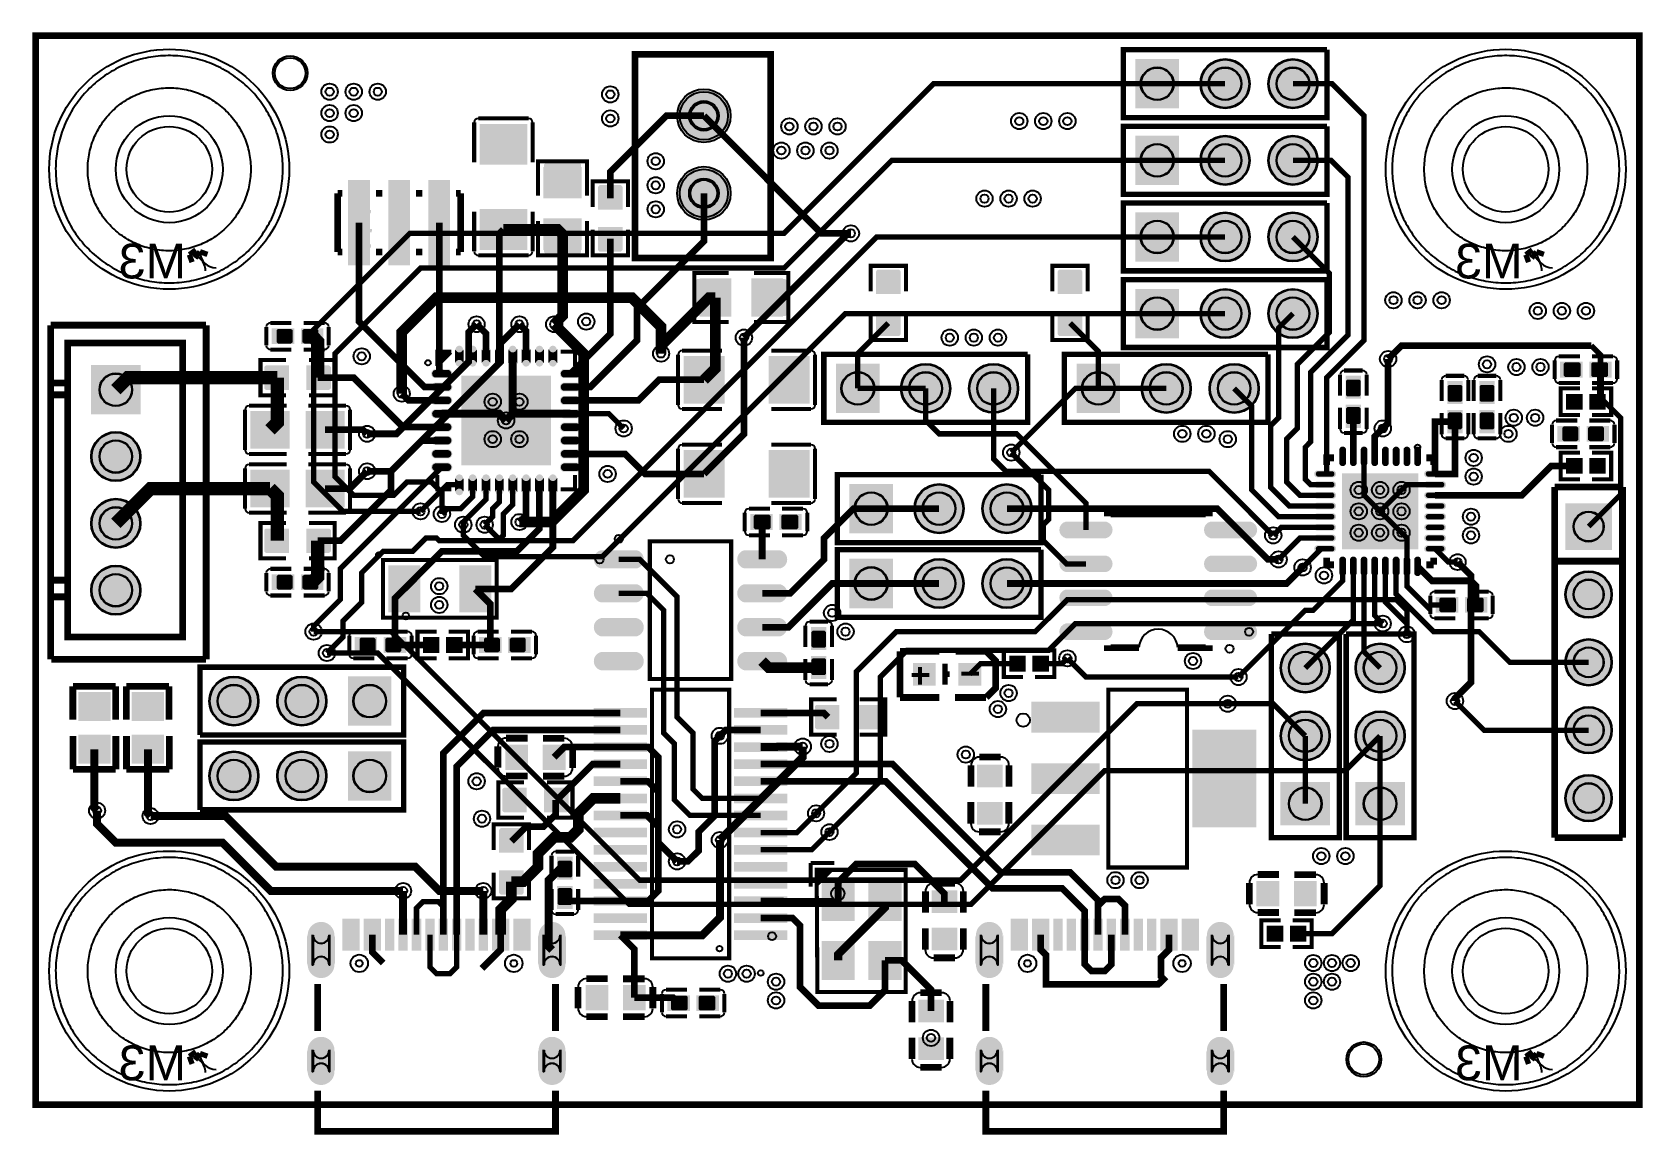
# Model space of a CAD drawing. Header units: millimetres. Extents: x -0.1 to 60.1, y -1.1 to 40.1.
import ezdxf

# ---------------------------------------------------------------- set-up
doc = ezdxf.new("R2010")
doc.units = ezdxf.units.MM
for name, color, linetype, true_color in [('BoardOutLine', 7, 'Continuous', 0xff00ff), ('BottomLayer', 7, 'Continuous', 0x0000ff), ('BottomSilkLayer', 7, 'Continuous', 0x66cc33), ('BottomSolderMaskLayer', 7, 'Continuous', 0xaa00ff), ('Document', 7, 'Continuous', 0xffffff), ('Hole', 7, 'Continuous', 0x222222), ('Multi-Layer', 7, 'Continuous', 0xc0c0c0), ('TopLayer', 7, 'Continuous', 0xff0000), ('TopPasteMaskLayer', 7, 'Continuous', 0x808080), ('TopSilkLayer', 7, 'Continuous', 0xffcc00), ('TopSolderMaskLayer', 7, 'Continuous', 0x800080)]:
    doc.layers.add(name, color=color, linetype=linetype, true_color=true_color)
doc.styles.get("Standard").update_dxf_attribs({"font": 'arial.ttf'})

msp = doc.modelspace()

# ---------------------------------------------------------------- texts
at = {"layer": 'BottomSilkLayer', "text_generation_flag": 2}
for p in [(5.627, 30.914), (55.627, 30.914), (5.627, 0.914), (55.627, 0.914)]:
    msp.add_text('M3', height=1.3, dxfattribs=at).set_placement(p)

# ---------------------------------------------------------------- hatches: boundary and pattern name
at = {"layer": 'BottomSolderMaskLayer'}
for points in [[(41.147, 39.126), (42.773, 39.126), (42.773, 37.275), (41.147, 37.275)], [(43.575, 38.2, 1), (45.426, 38.2, 1)], [(46.115, 38.2, 1), (47.966, 38.2, 1)], [(24.001, 36.999, 1), (26.001, 36.999, 1)], [(41.147, 36.259), (42.773, 36.259), (42.773, 34.408), (41.147, 34.408)], [(43.575, 35.333, 1), (45.426, 35.333, 1)], [(46.115, 35.333, 1), (47.966, 35.333, 1)], [(24.001, 34.099, 1), (26.001, 34.099, 1)], [(41.147, 33.392), (42.773, 33.392), (42.773, 31.541), (41.147, 31.541)], [(43.575, 32.467, 1), (45.426, 32.467, 1)], [(46.115, 32.467, 1), (47.966, 32.467, 1)], [(41.147, 30.525), (42.773, 30.525), (42.773, 28.675), (41.147, 28.675)], [(43.575, 29.6, 1), (45.426, 29.6, 1)], [(46.115, 29.6, 1), (47.966, 29.6, 1)], [(29.947, 27.725), (31.573, 27.725), (31.573, 25.875), (29.947, 25.875)], [(32.375, 26.8, 1), (34.225, 26.8, 1)], [(34.915, 26.8, 1), (36.765, 26.8, 1)], [(38.947, 27.725), (40.573, 27.725), (40.573, 25.875), (38.947, 25.875)], [(41.375, 26.8, 1), (43.225, 26.8, 1)], [(43.915, 26.8, 1), (45.765, 26.8, 1)], [(3.927, 27.675), (3.927, 25.825), (2.076, 25.825), (2.076, 27.675)], [(2.076, 24.25, 1), (3.927, 24.25, 1)], [(30.447, 23.227), (32.073, 23.227), (32.073, 21.376), (30.447, 21.376)], [(32.875, 22.301, 1), (34.725, 22.301, 1)], [(35.415, 22.301, 1), (37.265, 22.301, 1)], [(2.076, 21.75, 1), (3.927, 21.75, 1)], [(58.976, 22.505), (58.976, 20.755), (57.225, 20.755), (57.225, 22.505)], [(2.076, 19.249, 1), (3.927, 19.249, 1)], [(30.447, 20.425), (32.073, 20.425), (32.073, 18.574), (30.447, 18.574)], [(32.875, 19.5, 1), (34.725, 19.5, 1)], [(35.415, 19.5, 1), (37.265, 19.5, 1)], [(57.225, 19.09, 1), (58.975, 19.09, 1)], [(46.575, 16.34, 1), (48.426, 16.34, 1)], [(49.375, 16.34, 1), (51.226, 16.34, 1)], [(57.225, 16.55, 1), (58.975, 16.55, 1)], [(6.495, 15.1, 1), (8.345, 15.1, 1)], [(9.035, 15.1, 1), (10.885, 15.1, 1)], [(13.313, 14.175), (11.687, 14.175), (11.687, 16.025), (13.313, 16.025)], [(46.575, 13.8, 1), (48.426, 13.8, 1)], [(49.375, 13.8, 1), (51.226, 13.8, 1)], [(57.225, 14.01, 1), (58.975, 14.01, 1)], [(6.495, 12.3, 1), (8.345, 12.3, 1)], [(9.035, 12.3, 1), (10.885, 12.3, 1)], [(13.313, 11.375), (11.687, 11.375), (11.687, 13.225), (13.313, 13.225)], [(46.571, 10.45), (46.571, 12.07), (48.429, 12.07), (48.429, 10.45)], [(49.371, 10.45), (49.371, 12.07), (51.229, 12.07), (51.229, 10.45)], [(57.225, 11.47, 1), (58.975, 11.47, 1)], [(11.205, 6.351, -0.785398), (10.155, 6.351), (10.155, 5.224, -0.785398), (11.205, 5.224)], [(19.845, 6.351, -0.785398), (18.795, 6.351), (18.795, 5.224, -0.785398), (19.845, 5.224)], [(36.205, 6.351, -0.785398), (35.155, 6.351), (35.155, 5.224, -0.785398), (36.205, 5.224)], [(44.845, 6.351, -0.785398), (43.795, 6.351), (43.795, 5.224, -0.785398), (44.845, 5.224)], [(11.205, 2.049, -0.785398), (10.155, 2.049), (10.155, 1.226, -0.785398), (11.205, 1.226)], [(19.845, 2.049, -0.785398), (18.795, 2.049), (18.795, 1.226, -0.785398), (19.845, 1.226)], [(36.205, 2.049, -0.785398), (35.155, 2.049), (35.155, 1.226, -0.785398), (36.205, 1.226)], [(44.845, 2.049, -0.785398), (43.795, 2.049), (43.795, 1.226, -0.785398), (44.845, 1.226)]]:
    msp.add_hatch(color=256, dxfattribs=at).paths.add_polyline_path(points)
at = {"layer": 'Document'}
for points in [[(12.541, 33.349), (11.728, 33.349), (11.728, 33.478), (12.543, 33.478), (12.543, 33.478)], [(11.859, 33.413), (11.859, 32.6), (11.73, 32.6), (11.73, 33.415), (11.73, 33.415)], [(15.221, 33.627), (15.221, 32.013), (14.956, 32.013), (14.956, 33.629), (14.957, 33.629), (14.957, 33.623)], [(11.859, 32.886), (11.859, 32.073), (11.729, 32.073), (11.729, 32.888), (11.729, 32.888)], [(12.578, 32.636), (11.765, 32.636), (11.765, 32.765), (12.58, 32.765), (12.58, 32.765)], [(12.548, 32.064), (11.735, 32.064), (11.735, 32.193), (12.55, 32.193), (12.55, 32.193)], [(33.165, 16.375), (33.165, 15.715), (33.012, 15.715), (33.012, 16.375)], [(33.44, 15.998), (32.779, 15.998), (32.779, 16.151), (33.44, 16.151)], [(35.293, 16.05), (34.633, 16.05), (34.633, 16.203), (35.293, 16.203)], [(29.884, 8.786), (29.249, 8.786), (29.249, 8.151)]]:
    msp.add_hatch(color=256, dxfattribs=at).paths.add_polyline_path(points)
at = {"layer": 'Multi-Layer'}
for points in [[(41.173, 39.1), (42.747, 39.1), (42.747, 37.3), (41.173, 37.3)], [(43.6, 38.2, 1), (45.4, 38.2, 1)], [(46.14, 38.2, 1), (47.94, 38.2, 1)], [(24.101, 36.999, 1), (25.901, 36.999, 1)], [(41.173, 36.233), (42.747, 36.233), (42.747, 34.433), (41.173, 34.433)], [(43.6, 35.333, 1), (45.4, 35.333, 1)], [(46.14, 35.333, 1), (47.94, 35.333, 1)], [(24.101, 34.099, 1), (25.901, 34.099, 1)], [(41.173, 33.367), (42.747, 33.367), (42.747, 31.567), (41.173, 31.567)], [(43.6, 32.467, 1), (45.4, 32.467, 1)], [(46.14, 32.467, 1), (47.94, 32.467, 1)], [(41.173, 30.5), (42.747, 30.5), (42.747, 28.7), (41.173, 28.7)], [(43.6, 29.6, 1), (45.4, 29.6, 1)], [(46.14, 29.6, 1), (47.94, 29.6, 1)], [(3.901, 27.65), (3.901, 25.85), (2.101, 25.85), (2.101, 27.65)], [(29.973, 27.7), (31.547, 27.7), (31.547, 25.9), (29.973, 25.9)], [(32.4, 26.8, 1), (34.2, 26.8, 1)], [(34.94, 26.8, 1), (36.74, 26.8, 1)], [(38.973, 27.7), (40.547, 27.7), (40.547, 25.9), (38.973, 25.9)], [(41.4, 26.8, 1), (43.2, 26.8, 1)], [(43.94, 26.8, 1), (45.74, 26.8, 1)], [(2.101, 24.25, 1), (3.901, 24.25, 1)], [(30.473, 23.201), (32.047, 23.201), (32.047, 21.401), (30.473, 21.401)], [(32.9, 22.301, 1), (34.7, 22.301, 1)], [(35.44, 22.301, 1), (37.24, 22.301, 1)], [(2.101, 21.75, 1), (3.901, 21.75, 1)], [(58.95, 22.48), (58.95, 20.78), (57.25, 20.78), (57.25, 22.48)], [(2.101, 19.249, 1), (3.901, 19.249, 1)], [(30.473, 20.4), (32.047, 20.4), (32.047, 18.6), (30.473, 18.6)], [(32.9, 19.5, 1), (34.7, 19.5, 1)], [(35.44, 19.5, 1), (37.24, 19.5, 1)], [(57.25, 19.09, 1), (58.95, 19.09, 1)], [(46.6, 16.34, 1), (48.4, 16.34, 1)], [(49.4, 16.34, 1), (51.2, 16.34, 1)], [(57.25, 16.55, 1), (58.95, 16.55, 1)], [(6.52, 15.1, 1), (8.32, 15.1, 1)], [(9.06, 15.1, 1), (10.86, 15.1, 1)], [(13.287, 14.2), (11.713, 14.2), (11.713, 16), (13.287, 16)], [(46.6, 13.8, 1), (48.4, 13.8, 1)], [(49.4, 13.8, 1), (51.2, 13.8, 1)], [(57.25, 14.01, 1), (58.95, 14.01, 1)], [(6.52, 12.3, 1), (8.32, 12.3, 1)], [(9.06, 12.3, 1), (10.86, 12.3, 1)], [(13.287, 11.4), (11.713, 11.4), (11.713, 13.2), (13.287, 13.2)], [(57.25, 11.47, 1), (58.95, 11.47, 1)], [(46.6, 10.473), (46.6, 12.047), (48.4, 12.047), (48.4, 10.473)], [(49.4, 10.473), (49.4, 12.047), (51.2, 12.047), (51.2, 10.473)], [(11.18, 6.337, -0.785398), (10.18, 6.337), (10.18, 5.237, -0.785398), (11.18, 5.237)], [(19.82, 6.337, -0.785398), (18.82, 6.337), (18.82, 5.237, -0.785398), (19.82, 5.237)], [(36.18, 6.337, -0.785398), (35.18, 6.337), (35.18, 5.237, -0.785398), (36.18, 5.237)], [(44.82, 6.337, -0.785398), (43.82, 6.337), (43.82, 5.237, -0.785398), (44.82, 5.237)], [(11.18, 2.037, -0.785398), (10.18, 2.037), (10.18, 1.237, -0.785398), (11.18, 1.237)], [(19.82, 2.037, -0.785398), (18.82, 2.037), (18.82, 1.237, -0.785398), (19.82, 1.237)], [(36.18, 2.037, -0.785398), (35.18, 2.037), (35.18, 1.237, -0.785398), (36.18, 1.237)], [(44.82, 2.037, -0.785398), (43.82, 2.037), (43.82, 1.237, -0.785398), (44.82, 1.237)]]:
    msp.add_hatch(color=256, dxfattribs=at).paths.add_polyline_path(points)
at = {"layer": 'TopLayer'}
for points in [[(16.637, 35.188), (18.365, 35.188), (18.365, 36.673), (16.637, 36.673)], [(19.027, 33.936), (20.404, 33.936), (20.404, 35.068), (19.027, 35.068)], [(12.5, 34.5), (12.5, 31.5), (11.7, 31.5), (11.7, 34.5)], [(14, 34.5), (14, 31.5), (13.2, 31.5), (13.2, 34.5)], [(15.5, 34.5), (15.5, 31.5), (14.7, 31.5), (14.7, 34.5)], [(21.931, 33.51), (21.067, 33.51), (21.067, 34.316), (21.931, 34.316)], [(16.637, 33.488), (18.365, 33.488), (18.365, 32.003), (16.637, 32.003)], [(19.027, 33.136), (20.404, 33.136), (20.404, 32.003), (19.027, 32.003)], [(21.931, 32.81), (21.067, 32.81), (21.067, 32.003), (21.931, 32.003)], [(26, 30.889), (26, 29.512), (24.868, 29.512), (24.868, 30.889)], [(26.8, 30.889), (26.8, 29.512), (27.933, 29.512), (27.933, 30.889)], [(32.332, 30.35), (31.468, 30.35), (31.468, 31.157), (32.332, 31.157)], [(39.132, 30.35), (38.268, 30.35), (38.268, 31.157), (39.132, 31.157)], [(32.332, 29.65), (31.468, 29.65), (31.468, 28.844), (32.332, 28.844)], [(39.132, 29.65), (38.268, 29.65), (38.268, 28.844), (39.132, 28.844)], [(9.65, 28.483), (9.65, 29.023), (8.859, 29.023), (8.859, 28.483)], [(9.95, 28.483), (9.95, 29.023), (10.74, 29.023), (10.74, 28.483)], [(15.991, 28.257, -0.785398), (15.711, 28.257), (15.711, 27.757, -0.785398), (15.991, 27.757)], [(16.491, 28.257, -0.785398), (16.211, 28.257), (16.211, 27.757, -0.785398), (16.491, 27.757)], [(16.991, 28.257, -0.785398), (16.711, 28.257), (16.711, 27.757, -0.785398), (16.991, 27.757)], [(17.491, 28.257, -0.785398), (17.211, 28.257), (17.211, 27.757, -0.785398), (17.491, 27.757)], [(17.991, 28.257, -0.785398), (17.711, 28.257), (17.711, 27.757, -0.785398), (17.991, 27.757)], [(18.491, 28.257, -0.785398), (18.211, 28.257), (18.211, 27.757, -0.785398), (18.491, 27.757)], [(18.991, 28.257, -0.785398), (18.711, 28.257), (18.711, 27.757, -0.785398), (18.991, 27.757)], [(19.491, 28.257, -0.785398), (19.211, 28.257), (19.211, 27.757, -0.785398), (19.491, 27.757)], [(25.749, 27.986), (25.749, 26.258), (24.264, 26.258), (24.264, 27.986)], [(27.449, 27.986), (27.449, 26.258), (28.934, 26.258), (28.934, 27.986)], [(57.85, 27.23), (57.85, 27.77), (57.06, 27.77), (57.06, 27.23)], [(58.15, 27.23), (58.15, 27.77), (58.94, 27.77), (58.94, 27.23)], [(9.45, 26.771), (9.45, 27.635), (8.643, 27.635), (8.643, 26.771)], [(10.15, 26.771), (10.15, 27.635), (10.956, 27.635), (10.956, 26.771)], [(14.944, 27.21, -0.785398), (14.944, 27.49), (15.444, 27.49, -0.785398), (15.444, 27.21)], [(15.951, 27.25), (19.251, 27.25), (19.251, 23.95), (15.951, 23.95)], [(19.758, 27.21, -0.785398), (19.758, 27.49), (20.258, 27.49, -0.785398), (20.258, 27.21)], [(49.03, 26.45), (49.57, 26.45), (49.57, 27.24), (49.03, 27.24)], [(14.944, 26.71, -0.785398), (14.944, 26.99), (15.444, 26.99, -0.785398), (15.444, 26.71)], [(19.758, 26.71, -0.785398), (19.758, 26.99), (20.258, 26.99, -0.785398), (20.258, 26.71)], [(52.83, 26.25), (53.37, 26.25), (53.37, 27.04), (52.83, 27.04)], [(54.03, 26.25), (54.57, 26.25), (54.57, 27.04), (54.03, 27.04)], [(57.85, 26.57), (57.85, 26.03), (57.285, 26.03), (57.285, 26.57)], [(58.15, 26.57), (58.15, 26.03), (58.716, 26.03), (58.716, 26.57)], [(9.475, 24.575), (9.475, 25.925), (8.065, 25.925), (8.065, 24.575)], [(10.125, 24.575), (10.125, 25.925), (11.535, 25.925), (11.535, 24.575)], [(14.944, 26.21, -0.785398), (14.944, 26.49), (15.444, 26.49, -0.785398), (15.444, 26.21)], [(14.944, 25.71, -0.785398), (14.944, 25.99), (15.444, 25.99, -0.785398), (15.444, 25.71)], [(19.758, 26.21, -0.785398), (19.758, 26.49), (20.258, 26.49, -0.785398), (20.258, 26.21)], [(19.758, 25.71, -0.785398), (19.758, 25.99), (20.258, 25.99, -0.785398), (20.258, 25.71)], [(49.03, 26.15), (49.57, 26.15), (49.57, 25.36), (49.03, 25.36)], [(52.83, 25.95), (53.37, 25.95), (53.37, 25.16), (52.83, 25.16)], [(54.03, 25.95), (54.57, 25.95), (54.57, 25.16), (54.03, 25.16)], [(14.944, 25.21, -0.785398), (14.944, 25.49), (15.444, 25.49, -0.785398), (15.444, 25.21)], [(19.758, 25.21, -0.785398), (19.758, 25.49), (20.258, 25.49, -0.785398), (20.258, 25.21)], [(57.75, 25.37), (57.75, 24.83), (56.96, 24.83), (56.96, 25.37)], [(58.05, 25.37), (58.05, 24.83), (58.84, 24.83), (58.84, 25.37)], [(14.944, 24.71, -0.785398), (14.944, 24.99), (15.444, 24.99, -0.785398), (15.444, 24.71)], [(19.758, 24.71, -0.785398), (19.758, 24.99), (20.258, 24.99, -0.785398), (20.258, 24.71)], [(14.944, 24.21, -0.785398), (14.944, 24.49), (15.444, 24.49, -0.785398), (15.444, 24.21)], [(19.758, 24.21, -0.785398), (19.758, 24.49), (20.258, 24.49, -0.785398), (20.258, 24.21)], [(25.749, 22.735), (25.749, 24.463), (24.264, 24.463), (24.264, 22.735)], [(27.449, 22.735), (27.449, 24.463), (28.934, 24.463), (28.934, 22.735)], [(49.001, 24.007, -0.785398), (48.801, 24.007), (48.801, 24.507, -0.785398), (49.001, 24.507)], [(49.401, 24.007, -0.785398), (49.201, 24.007), (49.201, 24.507, -0.785398), (49.401, 24.507)], [(49.801, 24.007, -0.785398), (49.601, 24.007), (49.601, 24.507, -0.785398), (49.801, 24.507)], [(50.201, 24.007, -0.785398), (50.001, 24.007), (50.001, 24.507, -0.785398), (50.201, 24.507)], [(50.601, 24.007, -0.785398), (50.401, 24.007), (50.401, 24.507, -0.785398), (50.601, 24.507)], [(51.001, 24.007, -0.785398), (50.801, 24.007), (50.801, 24.507, -0.785398), (51.001, 24.507)], [(51.401, 24.007, -0.785398), (51.201, 24.007), (51.201, 24.507, -0.785398), (51.401, 24.507)], [(51.801, 24.007, -0.785398), (51.601, 24.007), (51.601, 24.507, -0.785398), (51.801, 24.507)], [(57.85, 24.17), (57.85, 23.63), (57.285, 23.63), (57.285, 24.17)], [(58.15, 24.17), (58.15, 23.63), (58.716, 23.63), (58.716, 24.17)], [(9.475, 22.378), (9.475, 23.728), (8.065, 23.728), (8.065, 22.378)], [(10.125, 22.378), (10.125, 23.728), (11.535, 23.728), (11.535, 22.378)], [(14.944, 23.71, -0.785398), (14.944, 23.99), (15.444, 23.99, -0.785398), (15.444, 23.71)], [(19.758, 23.71, -0.785398), (19.758, 23.99), (20.258, 23.99, -0.785398), (20.258, 23.71)], [(47.994, 23.5, -0.785398), (47.994, 23.7), (48.494, 23.7, -0.785398), (48.494, 23.5)], [(48.9, 20.8), (48.9, 23.6), (51.7, 23.6), (51.7, 20.8)], [(52.608, 23.7, -0.785398), (52.608, 23.5), (52.108, 23.5, -0.785398), (52.108, 23.7)], [(15.991, 23.442, -0.785398), (15.711, 23.442), (15.711, 22.942, -0.785398), (15.991, 22.942)], [(16.491, 23.442, -0.785398), (16.211, 23.442), (16.211, 22.942, -0.785398), (16.491, 22.942)], [(16.991, 23.442, -0.785398), (16.711, 23.442), (16.711, 22.942, -0.785398), (16.991, 22.942)], [(17.491, 23.442, -0.785398), (17.211, 23.442), (17.211, 22.942, -0.785398), (17.491, 22.942)], [(17.991, 23.442, -0.785398), (17.711, 23.442), (17.711, 22.942, -0.785398), (17.991, 22.942)], [(18.491, 23.442, -0.785398), (18.211, 23.442), (18.211, 22.942, -0.785398), (18.491, 22.942)], [(18.991, 23.442, -0.785398), (18.711, 23.442), (18.711, 22.942, -0.785398), (18.991, 22.942)], [(19.491, 23.442, -0.785398), (19.211, 23.442), (19.211, 22.942, -0.785398), (19.491, 22.942)], [(47.994, 23.1, -0.785398), (47.994, 23.3), (48.494, 23.3, -0.785398), (48.494, 23.1)], [(47.994, 22.7, -0.785398), (47.994, 22.9), (48.494, 22.9, -0.785398), (48.494, 22.7)], [(52.608, 23.3, -0.785398), (52.608, 23.1), (52.108, 23.1, -0.785398), (52.108, 23.3)], [(52.608, 22.9, -0.785398), (52.608, 22.7), (52.108, 22.7, -0.785398), (52.108, 22.9)], [(47.994, 22.3, -0.785398), (47.994, 22.5), (48.494, 22.5, -0.785398), (48.494, 22.3)], [(52.608, 22.5, -0.785398), (52.608, 22.3), (52.108, 22.3, -0.785398), (52.108, 22.5)], [(27.549, 22.071), (27.549, 21.531), (26.759, 21.531), (26.759, 22.071)], [(27.849, 22.071), (27.849, 21.531), (28.639, 21.531), (28.639, 22.071)], [(38.604, 21.221, -0.785398), (38.604, 21.789), (39.986, 21.789, -0.785398), (39.986, 21.221)], [(44.014, 21.221, -0.785398), (44.014, 21.789), (45.396, 21.789, -0.785398), (45.396, 21.221)], [(47.994, 21.9, -0.785398), (47.994, 22.1), (48.494, 22.1, -0.785398), (48.494, 21.9)], [(47.994, 21.5, -0.785398), (47.994, 21.7), (48.494, 21.7, -0.785398), (48.494, 21.5)], [(52.608, 22.1, -0.785398), (52.608, 21.9), (52.108, 21.9, -0.785398), (52.108, 22.1)], [(52.608, 21.7, -0.785398), (52.608, 21.5), (52.108, 21.5, -0.785398), (52.108, 21.7)], [(9.45, 20.668), (9.45, 21.532), (8.643, 21.532), (8.643, 20.668)], [(10.15, 20.668), (10.15, 21.532), (10.956, 21.532), (10.956, 20.668)], [(47.994, 21.1, -0.785398), (47.994, 21.3), (48.494, 21.3, -0.785398), (48.494, 21.1)], [(52.608, 21.3, -0.785398), (52.608, 21.1), (52.108, 21.1, -0.785398), (52.108, 21.3)], [(22.436, 20.719, -0.785398), (22.436, 20.089), (21.201, 20.089, -0.785398), (21.201, 20.719)], [(27.801, 20.719, -0.785398), (27.801, 20.089), (26.566, 20.089, -0.785398), (26.566, 20.719)], [(38.604, 19.951, -0.785398), (38.604, 20.519), (39.986, 20.519, -0.785398), (39.986, 19.951)], [(44.014, 19.951, -0.785398), (44.014, 20.519), (45.396, 20.519, -0.785398), (45.396, 19.951)], [(47.994, 20.7, -0.785398), (47.994, 20.9), (48.494, 20.9, -0.785398), (48.494, 20.7)], [(52.608, 20.9, -0.785398), (52.608, 20.7), (52.108, 20.7, -0.785398), (52.108, 20.9)], [(14.372, 18.45), (14.372, 20.15), (13.222, 20.15), (13.222, 18.45)], [(15.872, 18.45), (15.872, 20.15), (17.022, 20.15), (17.022, 18.45)], [(49.001, 19.893, -0.785398), (48.801, 19.893), (48.801, 20.393, -0.785398), (49.001, 20.393)], [(49.401, 19.893, -0.785398), (49.201, 19.893), (49.201, 20.393, -0.785398), (49.401, 20.393)], [(49.801, 19.893, -0.785398), (49.601, 19.893), (49.601, 20.393, -0.785398), (49.801, 20.393)], [(50.201, 19.893, -0.785398), (50.001, 19.893), (50.001, 20.393, -0.785398), (50.201, 20.393)], [(50.601, 19.893, -0.785398), (50.401, 19.893), (50.401, 20.393, -0.785398), (50.601, 20.393)], [(51.001, 19.893, -0.785398), (50.801, 19.893), (50.801, 20.393, -0.785398), (51.001, 20.393)], [(51.401, 19.893, -0.785398), (51.201, 19.893), (51.201, 20.393, -0.785398), (51.401, 20.393)], [(51.801, 19.893, -0.785398), (51.601, 19.893), (51.601, 20.393, -0.785398), (51.801, 20.393)], [(9.65, 19.28), (9.65, 19.82), (8.859, 19.82), (8.859, 19.28)], [(9.95, 19.28), (9.95, 19.82), (10.74, 19.82), (10.74, 19.28)], [(22.436, 19.449, -0.785398), (22.436, 18.819), (21.201, 18.819, -0.785398), (21.201, 19.449)], [(27.801, 19.449, -0.785398), (27.801, 18.819), (26.566, 18.819, -0.785398), (26.566, 19.449)], [(38.604, 18.681, -0.785398), (38.604, 19.249), (39.986, 19.249, -0.785398), (39.986, 18.681)], [(44.014, 18.681, -0.785398), (44.014, 19.249), (45.396, 19.249, -0.785398), (45.396, 18.681)], [(53.195, 18.43), (53.195, 18.97), (52.405, 18.97), (52.405, 18.43)], [(53.495, 18.43), (53.495, 18.97), (54.285, 18.97), (54.285, 18.43)], [(22.436, 18.179, -0.785398), (22.436, 17.549), (21.201, 17.549, -0.785398), (21.201, 18.179)], [(27.801, 18.179, -0.785398), (27.801, 17.549), (26.566, 17.549, -0.785398), (26.566, 18.179)], [(29.029, 17.051), (29.569, 17.051), (29.569, 17.841), (29.029, 17.841)], [(38.604, 17.411, -0.785398), (38.604, 17.979), (39.986, 17.979, -0.785398), (39.986, 17.411)], [(44.014, 17.411, -0.785398), (44.014, 17.979), (45.396, 17.979, -0.785398), (45.396, 17.411)], [(12.751, 17.471), (12.751, 16.931), (11.961, 16.931), (11.961, 17.471)], [(13.051, 17.471), (13.051, 16.931), (13.841, 16.931), (13.841, 17.471)], [(15.083, 17.471), (15.083, 16.931), (14.517, 16.931), (14.517, 17.471)], [(15.383, 17.471), (15.383, 16.931), (15.948, 16.931), (15.948, 17.471)], [(17.404, 17.471), (17.404, 16.931), (16.614, 16.931), (16.614, 17.471)], [(17.704, 17.471), (17.704, 16.931), (18.494, 16.931), (18.494, 17.471)], [(22.436, 16.909, -0.785398), (22.436, 16.279), (21.201, 16.279, -0.785398), (21.201, 16.909)], [(27.801, 16.909, -0.785398), (27.801, 16.279), (26.566, 16.279, -0.785398), (26.566, 16.909)], [(29.029, 16.751), (29.569, 16.751), (29.569, 15.961), (29.029, 15.961)], [(33.649, 16.5), (33.649, 15.7), (32.849, 15.7), (32.849, 16.5)], [(35.351, 16.5), (35.351, 15.7), (34.551, 15.7), (34.551, 16.5)], [(37.017, 16.23), (37.017, 16.77), (36.452, 16.77), (36.452, 16.23)], [(37.317, 16.23), (37.317, 16.77), (37.883, 16.77), (37.883, 16.23)], [(1.651, 14.4), (1.651, 15.4), (2.751, 15.4), (2.751, 14.4)], [(3.65, 14.4), (3.65, 15.4), (4.75, 15.4), (4.75, 14.4)], [(21, 14.485), (21, 14.835), (22.751, 14.835), (22.751, 14.485)], [(26.251, 14.485), (26.251, 14.835), (28.002, 14.835), (28.002, 14.485)], [(30.049, 14.069), (30.049, 14.933), (29.243, 14.933), (29.243, 14.069)], [(30.749, 14.069), (30.749, 14.933), (31.555, 14.933), (31.555, 14.069)], [(39.78, 13.95), (37.28, 13.95), (37.28, 15.05), (39.78, 15.05)], [(21, 13.845), (21, 14.195), (22.751, 14.195), (22.751, 13.845)], [(26.251, 13.845), (26.251, 14.195), (28.002, 14.195), (28.002, 13.845)], [(43.3, 10.4), (43.3, 14), (45.64, 14), (45.64, 10.4)], [(1.651, 12.8), (1.651, 13.8), (2.751, 13.8), (2.751, 12.8)], [(3.65, 12.8), (3.65, 13.8), (4.75, 13.8), (4.75, 12.8)], [(17.6, 13.45), (18.4, 13.45), (18.4, 12.55), (17.6, 12.55)], [(19, 13.45), (19.8, 13.45), (19.8, 12.55), (19, 12.55)], [(21, 13.205), (21, 13.555), (22.751, 13.555), (22.751, 13.205)], [(26.251, 13.205), (26.251, 13.555), (28.002, 13.555), (28.002, 13.205)], [(21, 12.565), (21, 12.915), (22.751, 12.915), (22.751, 12.565)], [(26.251, 12.565), (26.251, 12.915), (28.002, 12.915), (28.002, 12.565)], [(36.15, 12.7), (36.15, 11.9), (35.25, 11.9), (35.25, 12.7)], [(39.78, 11.65), (37.28, 11.65), (37.28, 12.75), (39.78, 12.75)], [(21, 11.925), (21, 12.275), (22.751, 12.275), (22.751, 11.925)], [(26.251, 11.925), (26.251, 12.275), (28.002, 12.275), (28.002, 11.925)], [(18.35, 10.967), (18.35, 11.831), (17.543, 11.831), (17.543, 10.967)], [(19.05, 10.967), (19.05, 11.831), (19.856, 11.831), (19.856, 10.967)], [(21, 11.285), (21, 11.635), (22.751, 11.635), (22.751, 11.285)], [(26.251, 11.285), (26.251, 11.635), (28.002, 11.635), (28.002, 11.285)], [(21, 10.645), (21, 10.995), (22.751, 10.995), (22.751, 10.645)], [(26.251, 10.645), (26.251, 10.995), (28.002, 10.995), (28.002, 10.645)], [(36.15, 11.3), (36.15, 10.5), (35.25, 10.5), (35.25, 11.3)], [(17.369, 9.451), (18.233, 9.451), (18.233, 10.257), (17.369, 10.257)], [(21, 10.005), (21, 10.355), (22.751, 10.355), (22.751, 10.005)], [(26.251, 10.005), (26.251, 10.355), (28.002, 10.355), (28.002, 10.005)], [(39.78, 9.35), (37.28, 9.35), (37.28, 10.45), (39.78, 10.45)], [(21, 9.365), (21, 9.715), (22.751, 9.715), (22.751, 9.365)], [(26.251, 9.365), (26.251, 9.715), (28.002, 9.715), (28.002, 9.365)], [(19.53, 8.451), (20.07, 8.451), (20.07, 9.241), (19.53, 9.241)], [(21, 8.725), (21, 9.075), (22.751, 9.075), (22.751, 8.725)], [(26.251, 8.725), (26.251, 9.075), (28.002, 9.075), (28.002, 8.725)], [(17.369, 8.751), (18.233, 8.751), (18.233, 7.944), (17.369, 7.944)], [(19.53, 8.151), (20.07, 8.151), (20.07, 7.361), (19.53, 7.361)], [(21, 8.085), (21, 8.435), (22.751, 8.435), (22.751, 8.085)], [(26.251, 8.085), (26.251, 8.435), (28.002, 8.435), (28.002, 8.085)], [(30.625, 8.3), (30.625, 6.9), (29.425, 6.9), (29.425, 8.3)], [(32.375, 8.3), (32.375, 6.9), (31.175, 6.9), (31.175, 8.3)], [(33.55, 7.2), (33.55, 8), (34.45, 8), (34.45, 7.2)], [(46.5, 7.45), (45.7, 7.45), (45.7, 8.35), (46.5, 8.35)], [(47.9, 7.45), (47.1, 7.45), (47.1, 8.35), (47.9, 8.35)], [(21, 7.445), (21, 7.795), (22.751, 7.795), (22.751, 7.445)], [(26.251, 7.445), (26.251, 7.795), (28.002, 7.795), (28.002, 7.445)], [(11.5, 6.937), (12.1, 6.937), (12.1, 5.787), (11.5, 5.787)], [(12.3, 6.937), (12.9, 6.937), (12.9, 5.787), (12.3, 5.787)], [(13.1, 6.937), (13.4, 6.937), (13.4, 5.787), (13.1, 5.787)], [(13.6, 6.937), (13.9, 6.937), (13.9, 5.787), (13.6, 5.787)], [(14.1, 6.937), (14.4, 6.937), (14.4, 5.787), (14.1, 5.787)], [(14.6, 6.937), (14.9, 6.937), (14.9, 5.787), (14.6, 5.787)], [(15.1, 6.937), (15.4, 6.937), (15.4, 5.787), (15.1, 5.787)], [(15.6, 6.937), (15.9, 6.937), (15.9, 5.787), (15.6, 5.787)], [(16.1, 6.937), (16.4, 6.937), (16.4, 5.787), (16.1, 5.787)], [(16.6, 6.937), (16.9, 6.937), (16.9, 5.787), (16.6, 5.787)], [(17.1, 6.937), (17.7, 6.937), (17.7, 5.787), (17.1, 5.787)], [(17.9, 6.937), (18.5, 6.937), (18.5, 5.787), (17.9, 5.787)], [(21, 6.805), (21, 7.155), (22.751, 7.155), (22.751, 6.805)], [(26.251, 6.805), (26.251, 7.155), (28.002, 7.155), (28.002, 6.805)], [(36.5, 6.937), (37.1, 6.937), (37.1, 5.787), (36.5, 5.787)], [(37.3, 6.937), (37.9, 6.937), (37.9, 5.787), (37.3, 5.787)], [(38.1, 6.937), (38.4, 6.937), (38.4, 5.787), (38.1, 5.787)], [(38.6, 6.937), (38.9, 6.937), (38.9, 5.787), (38.6, 5.787)], [(39.1, 6.937), (39.4, 6.937), (39.4, 5.787), (39.1, 5.787)], [(39.6, 6.937), (39.9, 6.937), (39.9, 5.787), (39.6, 5.787)], [(40.1, 6.937), (40.4, 6.937), (40.4, 5.787), (40.1, 5.787)], [(40.6, 6.937), (40.9, 6.937), (40.9, 5.787), (40.6, 5.787)], [(41.1, 6.937), (41.4, 6.937), (41.4, 5.787), (41.1, 5.787)], [(41.6, 6.937), (41.9, 6.937), (41.9, 5.787), (41.6, 5.787)], [(42.1, 6.937), (42.7, 6.937), (42.7, 5.787), (42.1, 5.787)], [(42.9, 6.937), (43.5, 6.937), (43.5, 5.787), (42.9, 5.787)], [(46.65, 6.67), (46.65, 6.13), (46.084, 6.13), (46.084, 6.67)], [(46.95, 6.67), (46.95, 6.13), (47.516, 6.13), (47.516, 6.67)], [(21, 6.165), (21, 6.515), (22.751, 6.515), (22.751, 6.165)], [(26.251, 6.165), (26.251, 6.515), (28.002, 6.515), (28.002, 6.165)], [(30.625, 6.1), (30.625, 4.7), (29.425, 4.7), (29.425, 6.1)], [(32.375, 6.1), (32.375, 4.7), (31.175, 4.7), (31.175, 6.1)], [(33.55, 5.8), (33.55, 6.6), (34.45, 6.6), (34.45, 5.8)], [(20.599, 4.45), (21.399, 4.45), (21.399, 3.55), (20.599, 3.55)], [(21.999, 4.45), (22.799, 4.45), (22.799, 3.55), (21.999, 3.55)], [(24.45, 4.07), (24.45, 3.53), (23.66, 3.53), (23.66, 4.07)], [(24.75, 4.07), (24.75, 3.53), (25.54, 3.53), (25.54, 4.07)], [(33.05, 3.1), (33.05, 3.9), (33.95, 3.9), (33.95, 3.1)], [(33.05, 1.7), (33.05, 2.5), (33.95, 2.5), (33.95, 1.7)]]:
    msp.add_hatch(color=256, dxfattribs=at).paths.add_polyline_path(points)
at = {"layer": 'TopPasteMaskLayer'}
for points in [[(16.737, 35.188), (17.107, 35.188), (17.207, 35.288), (17.207, 35.593), (17.307, 35.693), (17.695, 35.693), (17.795, 35.593), (17.795, 35.288), (17.895, 35.188), (18.265, 35.188), (18.365, 35.288), (18.365, 36.573), (18.265, 36.673), (16.737, 36.673), (16.637, 36.573), (16.637, 35.288)], [(19.076, 35.236), (20.356, 35.236), (20.406, 35.186), (20.406, 34.036), (20.356, 33.986), (19.946, 33.981), (19.946, 34.431), (19.496, 34.431), (19.496, 33.991), (19.076, 33.986), (19.026, 34.036), (19.026, 35.186)], [(12.5, 34.5), (12.5, 31.5), (11.7, 31.5), (11.7, 34.5)], [(14, 34.5), (14, 31.5), (13.2, 31.5), (13.2, 34.5)], [(15.5, 34.5), (15.5, 31.5), (14.7, 31.5), (14.7, 34.5)], [(21.049, 34.355), (21.049, 33.555), (21.099, 33.505), (21.327, 33.505), (21.327, 33.875), (21.657, 33.875), (21.657, 33.505), (21.899, 33.505), (21.949, 33.555), (21.949, 34.355), (21.899, 34.405), (21.099, 34.405)], [(16.737, 33.488), (17.107, 33.488), (17.207, 33.388), (17.207, 33.083), (17.307, 32.983), (17.695, 32.983), (17.795, 33.083), (17.795, 33.388), (17.895, 33.488), (18.265, 33.488), (18.365, 33.388), (18.365, 32.103), (18.265, 32.003), (16.737, 32.003), (16.637, 32.103), (16.637, 33.388)], [(19.076, 33.086), (19.496, 33.086), (19.496, 32.641), (19.946, 32.641), (19.946, 33.081), (20.356, 33.086), (20.406, 33.036), (20.406, 31.886), (20.356, 31.836), (19.076, 31.836), (19.026, 31.886), (19.026, 33.036)], [(21.099, 32.805), (21.327, 32.805), (21.327, 32.425), (21.657, 32.425), (21.657, 32.805), (21.899, 32.805), (21.949, 32.755), (21.949, 31.965), (21.899, 31.915), (21.099, 31.915), (21.049, 31.965), (21.049, 32.755)], [(25.95, 30.84), (25.95, 30.42), (25.505, 30.42), (25.505, 29.97), (25.945, 29.97), (25.95, 29.56), (25.9, 29.51), (24.75, 29.51), (24.7, 29.56), (24.7, 30.84), (24.75, 30.89), (25.9, 30.89)], [(28.1, 30.84), (28.1, 29.56), (28.05, 29.51), (26.9, 29.51), (26.85, 29.56), (26.845, 29.97), (27.295, 29.97), (27.295, 30.42), (26.855, 30.42), (26.85, 30.84), (26.9, 30.89), (28.05, 30.89)], [(31.45, 31.195), (31.45, 30.395), (31.5, 30.345), (31.728, 30.345), (31.728, 30.715), (32.058, 30.715), (32.058, 30.345), (32.3, 30.345), (32.35, 30.395), (32.35, 31.195), (32.3, 31.245), (31.5, 31.245)], [(38.25, 31.195), (38.25, 30.395), (38.3, 30.345), (38.528, 30.345), (38.528, 30.715), (38.858, 30.715), (38.858, 30.345), (39.1, 30.345), (39.15, 30.395), (39.15, 31.195), (39.1, 31.245), (38.3, 31.245)], [(31.5, 29.645), (31.728, 29.645), (31.728, 29.265), (32.058, 29.265), (32.058, 29.645), (32.3, 29.645), (32.35, 29.595), (32.35, 28.805), (32.3, 28.755), (31.5, 28.755), (31.45, 28.805), (31.45, 29.595)], [(38.3, 29.645), (38.528, 29.645), (38.528, 29.265), (38.858, 29.265), (38.858, 29.645), (39.1, 29.645), (39.15, 29.595), (39.15, 28.805), (39.1, 28.755), (38.3, 28.755), (38.25, 28.805), (38.25, 29.595)], [(9.62, 28.978), (9.62, 28.528), (9.55, 28.478), (9.07, 28.478), (9.02, 28.528), (9.02, 28.978), (9.07, 29.028), (9.55, 29.028)], [(10.58, 28.978), (10.58, 28.528), (10.53, 28.478), (10.05, 28.478), (9.98, 28.528), (9.98, 28.978), (10.05, 29.028), (10.53, 29.028)], [(15.711, 28.257), (15.712, 28.274), (15.715, 28.291), (15.72, 28.307), (15.727, 28.322), (15.736, 28.337), (15.746, 28.35), (15.758, 28.362), (15.771, 28.372), (15.786, 28.381), (15.801, 28.388), (15.817, 28.393), (15.834, 28.396), (15.851, 28.397), (15.868, 28.396), (15.884, 28.393), (15.901, 28.388), (15.916, 28.381), (15.93, 28.372), (15.944, 28.362), (15.956, 28.35), (15.966, 28.337), (15.975, 28.322), (15.982, 28.307), (15.987, 28.291), (15.99, 28.274), (15.991, 28.257), (15.991, 27.757), (15.99, 27.74), (15.987, 27.724), (15.982, 27.707), (15.975, 27.692), (15.966, 27.678), (15.956, 27.664), (15.944, 27.652), (15.93, 27.642), (15.916, 27.633), (15.901, 27.626), (15.884, 27.621), (15.868, 27.618), (15.851, 27.617), (15.834, 27.618), (15.817, 27.621), (15.801, 27.626), (15.786, 27.633), (15.771, 27.642), (15.758, 27.652), (15.746, 27.664), (15.736, 27.678), (15.727, 27.692), (15.72, 27.707), (15.715, 27.724), (15.712, 27.74), (15.711, 27.757)], [(16.211, 28.257), (16.212, 28.274), (16.215, 28.291), (16.22, 28.307), (16.227, 28.322), (16.236, 28.337), (16.246, 28.35), (16.258, 28.362), (16.271, 28.372), (16.286, 28.381), (16.301, 28.388), (16.317, 28.393), (16.334, 28.396), (16.351, 28.397), (16.368, 28.396), (16.385, 28.393), (16.401, 28.388), (16.416, 28.381), (16.431, 28.372), (16.444, 28.362), (16.456, 28.35), (16.466, 28.337), (16.475, 28.322), (16.482, 28.307), (16.487, 28.291), (16.49, 28.274), (16.491, 28.257), (16.491, 27.757), (16.49, 27.74), (16.487, 27.724), (16.482, 27.707), (16.475, 27.692), (16.466, 27.678), (16.456, 27.664), (16.444, 27.652), (16.431, 27.642), (16.416, 27.633), (16.401, 27.626), (16.385, 27.621), (16.368, 27.618), (16.351, 27.617), (16.334, 27.618), (16.317, 27.621), (16.301, 27.626), (16.286, 27.633), (16.271, 27.642), (16.258, 27.652), (16.246, 27.664), (16.236, 27.678), (16.227, 27.692), (16.22, 27.707), (16.215, 27.724), (16.212, 27.74), (16.211, 27.757)], [(16.711, 28.257), (16.712, 28.274), (16.715, 28.291), (16.72, 28.307), (16.727, 28.322), (16.736, 28.337), (16.746, 28.35), (16.758, 28.362), (16.771, 28.372), (16.786, 28.381), (16.801, 28.388), (16.817, 28.393), (16.834, 28.396), (16.851, 28.397), (16.868, 28.396), (16.884, 28.393), (16.901, 28.388), (16.916, 28.381), (16.93, 28.372), (16.944, 28.362), (16.956, 28.35), (16.966, 28.337), (16.975, 28.322), (16.982, 28.307), (16.987, 28.291), (16.99, 28.274), (16.991, 28.257), (16.991, 27.757), (16.99, 27.74), (16.987, 27.724), (16.982, 27.707), (16.975, 27.692), (16.966, 27.678), (16.956, 27.664), (16.944, 27.652), (16.93, 27.642), (16.916, 27.633), (16.901, 27.626), (16.884, 27.621), (16.868, 27.618), (16.851, 27.617), (16.834, 27.618), (16.817, 27.621), (16.801, 27.626), (16.786, 27.633), (16.771, 27.642), (16.758, 27.652), (16.746, 27.664), (16.736, 27.678), (16.727, 27.692), (16.72, 27.707), (16.715, 27.724), (16.712, 27.74), (16.711, 27.757)], [(17.211, 28.257), (17.212, 28.274), (17.215, 28.291), (17.22, 28.307), (17.227, 28.322), (17.236, 28.337), (17.246, 28.35), (17.258, 28.362), (17.271, 28.372), (17.286, 28.381), (17.301, 28.388), (17.317, 28.393), (17.334, 28.396), (17.351, 28.397), (17.368, 28.396), (17.385, 28.393), (17.401, 28.388), (17.416, 28.381), (17.431, 28.372), (17.444, 28.362), (17.456, 28.35), (17.466, 28.337), (17.475, 28.322), (17.482, 28.307), (17.487, 28.291), (17.49, 28.274), (17.491, 28.257), (17.491, 27.757), (17.49, 27.74), (17.487, 27.724), (17.482, 27.707), (17.475, 27.692), (17.466, 27.678), (17.456, 27.664), (17.444, 27.652), (17.431, 27.642), (17.416, 27.633), (17.401, 27.626), (17.385, 27.621), (17.368, 27.618), (17.351, 27.617), (17.334, 27.618), (17.317, 27.621), (17.301, 27.626), (17.286, 27.633), (17.271, 27.642), (17.258, 27.652), (17.246, 27.664), (17.236, 27.678), (17.227, 27.692), (17.22, 27.707), (17.215, 27.724), (17.212, 27.74), (17.211, 27.757)], [(17.711, 28.257), (17.712, 28.274), (17.715, 28.291), (17.72, 28.307), (17.727, 28.322), (17.736, 28.337), (17.746, 28.35), (17.758, 28.362), (17.771, 28.372), (17.786, 28.381), (17.801, 28.388), (17.817, 28.393), (17.834, 28.396), (17.851, 28.397), (17.868, 28.396), (17.884, 28.393), (17.901, 28.388), (17.916, 28.381), (17.93, 28.372), (17.944, 28.362), (17.956, 28.35), (17.966, 28.337), (17.975, 28.322), (17.982, 28.307), (17.987, 28.291), (17.99, 28.274), (17.991, 28.257), (17.991, 27.757), (17.99, 27.74), (17.987, 27.724), (17.982, 27.707), (17.975, 27.692), (17.966, 27.678), (17.956, 27.664), (17.944, 27.652), (17.93, 27.642), (17.916, 27.633), (17.901, 27.626), (17.884, 27.621), (17.868, 27.618), (17.851, 27.617), (17.834, 27.618), (17.817, 27.621), (17.801, 27.626), (17.786, 27.633), (17.771, 27.642), (17.758, 27.652), (17.746, 27.664), (17.736, 27.678), (17.727, 27.692), (17.72, 27.707), (17.715, 27.724), (17.712, 27.74), (17.711, 27.757)], [(18.211, 28.257), (18.212, 28.274), (18.215, 28.291), (18.22, 28.307), (18.227, 28.322), (18.236, 28.337), (18.246, 28.35), (18.258, 28.362), (18.271, 28.372), (18.286, 28.381), (18.301, 28.388), (18.317, 28.393), (18.334, 28.396), (18.351, 28.397), (18.368, 28.396), (18.385, 28.393), (18.401, 28.388), (18.416, 28.381), (18.431, 28.372), (18.444, 28.362), (18.456, 28.35), (18.466, 28.337), (18.475, 28.322), (18.482, 28.307), (18.487, 28.291), (18.49, 28.274), (18.491, 28.257), (18.491, 27.757), (18.49, 27.74), (18.487, 27.724), (18.482, 27.707), (18.475, 27.692), (18.466, 27.678), (18.456, 27.664), (18.444, 27.652), (18.431, 27.642), (18.416, 27.633), (18.401, 27.626), (18.385, 27.621), (18.368, 27.618), (18.351, 27.617), (18.334, 27.618), (18.317, 27.621), (18.301, 27.626), (18.286, 27.633), (18.271, 27.642), (18.258, 27.652), (18.246, 27.664), (18.236, 27.678), (18.227, 27.692), (18.22, 27.707), (18.215, 27.724), (18.212, 27.74), (18.211, 27.757)], [(18.711, 28.257), (18.712, 28.274), (18.715, 28.291), (18.72, 28.307), (18.727, 28.322), (18.736, 28.337), (18.746, 28.35), (18.758, 28.362), (18.771, 28.372), (18.786, 28.381), (18.801, 28.388), (18.817, 28.393), (18.834, 28.396), (18.851, 28.397), (18.868, 28.396), (18.884, 28.393), (18.901, 28.388), (18.916, 28.381), (18.93, 28.372), (18.944, 28.362), (18.956, 28.35), (18.966, 28.337), (18.975, 28.322), (18.982, 28.307), (18.987, 28.291), (18.99, 28.274), (18.991, 28.257), (18.991, 27.757), (18.99, 27.74), (18.987, 27.724), (18.982, 27.707), (18.975, 27.692), (18.966, 27.678), (18.956, 27.664), (18.944, 27.652), (18.93, 27.642), (18.916, 27.633), (18.901, 27.626), (18.884, 27.621), (18.868, 27.618), (18.851, 27.617), (18.834, 27.618), (18.817, 27.621), (18.801, 27.626), (18.786, 27.633), (18.771, 27.642), (18.758, 27.652), (18.746, 27.664), (18.736, 27.678), (18.727, 27.692), (18.72, 27.707), (18.715, 27.724), (18.712, 27.74), (18.711, 27.757)], [(19.211, 28.257), (19.212, 28.274), (19.215, 28.291), (19.22, 28.307), (19.227, 28.322), (19.236, 28.337), (19.246, 28.35), (19.258, 28.362), (19.271, 28.372), (19.286, 28.381), (19.301, 28.388), (19.317, 28.393), (19.334, 28.396), (19.351, 28.397), (19.368, 28.396), (19.385, 28.393), (19.401, 28.388), (19.416, 28.381), (19.431, 28.372), (19.444, 28.362), (19.456, 28.35), (19.466, 28.337), (19.475, 28.322), (19.482, 28.307), (19.487, 28.291), (19.49, 28.274), (19.491, 28.257), (19.491, 27.757), (19.49, 27.74), (19.487, 27.724), (19.482, 27.707), (19.475, 27.692), (19.466, 27.678), (19.456, 27.664), (19.444, 27.652), (19.431, 27.642), (19.416, 27.633), (19.401, 27.626), (19.385, 27.621), (19.368, 27.618), (19.351, 27.617), (19.334, 27.618), (19.317, 27.621), (19.301, 27.626), (19.286, 27.633), (19.271, 27.642), (19.258, 27.652), (19.246, 27.664), (19.236, 27.678), (19.227, 27.692), (19.22, 27.707), (19.215, 27.724), (19.212, 27.74), (19.211, 27.757)], [(25.749, 27.886), (25.749, 27.516), (25.649, 27.416), (25.344, 27.416), (25.244, 27.316), (25.244, 26.928), (25.344, 26.828), (25.649, 26.828), (25.749, 26.728), (25.749, 26.358), (25.649, 26.258), (24.364, 26.258), (24.264, 26.358), (24.264, 27.886), (24.364, 27.986), (25.649, 27.986)], [(27.449, 27.886), (27.449, 27.516), (27.549, 27.416), (27.854, 27.416), (27.954, 27.316), (27.954, 26.928), (27.854, 26.828), (27.549, 26.828), (27.449, 26.728), (27.449, 26.358), (27.549, 26.258), (28.834, 26.258), (28.934, 26.358), (28.934, 27.886), (28.834, 27.986), (27.549, 27.986)], [(57.8, 27.725), (57.8, 27.275), (57.75, 27.225), (57.22, 27.225), (57.17, 27.275), (57.17, 27.725), (57.22, 27.775), (57.75, 27.775)], [(58.83, 27.725), (58.83, 27.275), (58.78, 27.225), (58.25, 27.225), (58.2, 27.275), (58.2, 27.725), (58.25, 27.775), (58.78, 27.775)], [(9.445, 27.603), (9.445, 27.375), (9.065, 27.375), (9.065, 27.045), (9.445, 27.045), (9.445, 26.803), (9.395, 26.753), (8.605, 26.753), (8.555, 26.803), (8.555, 27.603), (8.605, 27.653), (9.395, 27.653)], [(10.995, 27.653), (10.195, 27.653), (10.145, 27.603), (10.145, 27.375), (10.515, 27.375), (10.515, 27.045), (10.145, 27.045), (10.145, 26.803), (10.195, 26.753), (10.995, 26.753), (11.045, 26.803), (11.045, 27.603)], [(14.944, 27.21), (14.927, 27.211), (14.91, 27.214), (14.894, 27.219), (14.878, 27.226), (14.864, 27.234), (14.851, 27.245), (14.839, 27.257), (14.828, 27.27), (14.82, 27.285), (14.813, 27.3), (14.808, 27.316), (14.805, 27.333), (14.804, 27.35), (14.805, 27.367), (14.808, 27.383), (14.813, 27.399), (14.82, 27.415), (14.828, 27.429), (14.839, 27.443), (14.851, 27.455), (14.864, 27.465), (14.878, 27.474), (14.894, 27.481), (14.91, 27.486), (14.927, 27.489), (14.944, 27.49), (15.444, 27.49), (15.46, 27.489), (15.477, 27.486), (15.493, 27.481), (15.509, 27.474), (15.523, 27.465), (15.536, 27.455), (15.548, 27.443), (15.559, 27.429), (15.567, 27.415), (15.574, 27.399), (15.579, 27.383), (15.582, 27.367), (15.584, 27.35), (15.582, 27.333), (15.579, 27.316), (15.574, 27.3), (15.567, 27.285), (15.559, 27.27), (15.548, 27.257), (15.536, 27.245), (15.523, 27.234), (15.509, 27.226), (15.493, 27.219), (15.477, 27.214), (15.46, 27.211), (15.444, 27.21)], [(19.758, 27.21), (19.741, 27.211), (19.725, 27.214), (19.709, 27.219), (19.693, 27.226), (19.679, 27.234), (19.666, 27.245), (19.654, 27.257), (19.643, 27.27), (19.634, 27.285), (19.627, 27.3), (19.622, 27.316), (19.619, 27.333), (19.618, 27.35), (19.619, 27.367), (19.622, 27.383), (19.627, 27.399), (19.634, 27.415), (19.643, 27.429), (19.654, 27.443), (19.666, 27.455), (19.679, 27.465), (19.693, 27.474), (19.709, 27.481), (19.725, 27.486), (19.741, 27.489), (19.758, 27.49), (20.258, 27.49), (20.275, 27.489), (20.292, 27.486), (20.308, 27.481), (20.323, 27.474), (20.338, 27.465), (20.351, 27.455), (20.363, 27.443), (20.374, 27.429), (20.382, 27.415), (20.389, 27.399), (20.394, 27.383), (20.397, 27.367), (20.398, 27.35), (20.397, 27.333), (20.394, 27.316), (20.389, 27.3), (20.382, 27.285), (20.374, 27.27), (20.363, 27.257), (20.351, 27.245), (20.338, 27.234), (20.323, 27.226), (20.308, 27.219), (20.292, 27.214), (20.275, 27.211), (20.258, 27.21)], [(49.525, 26.5), (49.075, 26.5), (49.025, 26.55), (49.025, 27.08), (49.075, 27.13), (49.525, 27.13), (49.575, 27.08), (49.575, 26.55)], [(14.944, 26.71), (14.927, 26.711), (14.91, 26.714), (14.894, 26.719), (14.878, 26.726), (14.864, 26.734), (14.851, 26.745), (14.839, 26.757), (14.828, 26.77), (14.82, 26.785), (14.813, 26.8), (14.808, 26.816), (14.805, 26.833), (14.804, 26.85), (14.805, 26.866), (14.808, 26.883), (14.813, 26.899), (14.82, 26.915), (14.828, 26.929), (14.839, 26.942), (14.851, 26.954), (14.864, 26.965), (14.878, 26.974), (14.894, 26.98), (14.91, 26.986), (14.927, 26.989), (14.944, 26.99), (15.444, 26.99), (15.46, 26.989), (15.477, 26.986), (15.493, 26.98), (15.509, 26.974), (15.523, 26.965), (15.536, 26.954), (15.548, 26.942), (15.559, 26.929), (15.567, 26.915), (15.574, 26.899), (15.579, 26.883), (15.582, 26.866), (15.584, 26.85), (15.582, 26.833), (15.579, 26.816), (15.574, 26.8), (15.567, 26.785), (15.559, 26.77), (15.548, 26.757), (15.536, 26.745), (15.523, 26.734), (15.509, 26.726), (15.493, 26.719), (15.477, 26.714), (15.46, 26.711), (15.444, 26.71)], [(16.281, 26.92), (18.921, 26.92), (18.921, 24.28), (16.281, 24.28)], [(19.758, 26.71), (19.741, 26.711), (19.725, 26.714), (19.709, 26.719), (19.693, 26.726), (19.679, 26.734), (19.666, 26.745), (19.654, 26.757), (19.643, 26.77), (19.634, 26.785), (19.627, 26.8), (19.622, 26.816), (19.619, 26.833), (19.618, 26.85), (19.619, 26.866), (19.622, 26.883), (19.627, 26.899), (19.634, 26.915), (19.643, 26.929), (19.654, 26.942), (19.666, 26.954), (19.679, 26.965), (19.693, 26.974), (19.709, 26.98), (19.725, 26.986), (19.741, 26.989), (19.758, 26.99), (20.258, 26.99), (20.275, 26.989), (20.292, 26.986), (20.308, 26.98), (20.323, 26.974), (20.338, 26.965), (20.351, 26.954), (20.363, 26.942), (20.374, 26.929), (20.382, 26.915), (20.389, 26.899), (20.394, 26.883), (20.397, 26.866), (20.398, 26.85), (20.397, 26.833), (20.394, 26.816), (20.389, 26.8), (20.382, 26.785), (20.374, 26.77), (20.363, 26.757), (20.351, 26.745), (20.338, 26.734), (20.323, 26.726), (20.308, 26.719), (20.292, 26.714), (20.275, 26.711), (20.258, 26.71)], [(53.325, 26.3), (52.875, 26.3), (52.825, 26.35), (52.825, 26.88), (52.875, 26.93), (53.325, 26.93), (53.375, 26.88), (53.375, 26.35)], [(54.525, 26.3), (54.075, 26.3), (54.025, 26.35), (54.025, 26.88), (54.075, 26.93), (54.525, 26.93), (54.575, 26.88), (54.575, 26.35)], [(57.865, 26.53), (57.865, 26.07), (57.825, 26.03), (57.325, 26.03), (57.285, 26.07), (57.285, 26.53), (57.325, 26.57), (57.825, 26.57)], [(58.135, 26.53), (58.135, 26.07), (58.175, 26.03), (58.676, 26.03), (58.716, 26.07), (58.716, 26.53), (58.676, 26.57), (58.175, 26.57)], [(8.125, 24.63), (8.125, 25.91), (8.175, 25.96), (9.325, 25.96), (9.375, 25.91), (9.38, 25.5), (8.93, 25.5), (8.93, 25.05), (9.37, 25.05), (9.375, 24.63), (9.325, 24.58), (8.175, 24.58)], [(10.275, 24.63), (10.275, 25.05), (10.72, 25.05), (10.72, 25.5), (10.28, 25.5), (10.275, 25.91), (10.325, 25.96), (11.475, 25.96), (11.525, 25.91), (11.525, 24.63), (11.475, 24.58), (10.325, 24.58)], [(14.944, 26.21), (14.927, 26.211), (14.91, 26.214), (14.894, 26.219), (14.878, 26.226), (14.864, 26.234), (14.851, 26.245), (14.839, 26.257), (14.828, 26.27), (14.82, 26.285), (14.813, 26.3), (14.808, 26.316), (14.805, 26.333), (14.804, 26.35), (14.805, 26.367), (14.808, 26.383), (14.813, 26.399), (14.82, 26.415), (14.828, 26.429), (14.839, 26.443), (14.851, 26.455), (14.864, 26.465), (14.878, 26.474), (14.894, 26.481), (14.91, 26.486), (14.927, 26.489), (14.944, 26.49), (15.444, 26.49), (15.46, 26.489), (15.477, 26.486), (15.493, 26.481), (15.509, 26.474), (15.523, 26.465), (15.536, 26.455), (15.548, 26.443), (15.559, 26.429), (15.567, 26.415), (15.574, 26.399), (15.579, 26.383), (15.582, 26.367), (15.584, 26.35), (15.582, 26.333), (15.579, 26.316), (15.574, 26.3), (15.567, 26.285), (15.559, 26.27), (15.548, 26.257), (15.536, 26.245), (15.523, 26.234), (15.509, 26.226), (15.493, 26.219), (15.477, 26.214), (15.46, 26.211), (15.444, 26.21)], [(14.944, 25.71), (14.927, 25.711), (14.91, 25.714), (14.894, 25.719), (14.878, 25.726), (14.864, 25.734), (14.851, 25.745), (14.839, 25.757), (14.828, 25.77), (14.82, 25.785), (14.813, 25.8), (14.808, 25.816), (14.805, 25.833), (14.804, 25.85), (14.805, 25.866), (14.808, 25.883), (14.813, 25.899), (14.82, 25.915), (14.828, 25.929), (14.839, 25.942), (14.851, 25.954), (14.864, 25.965), (14.878, 25.974), (14.894, 25.98), (14.91, 25.986), (14.927, 25.989), (14.944, 25.99), (15.444, 25.99), (15.46, 25.989), (15.477, 25.986), (15.493, 25.98), (15.509, 25.974), (15.523, 25.965), (15.536, 25.954), (15.548, 25.942), (15.559, 25.929), (15.567, 25.915), (15.574, 25.899), (15.579, 25.883), (15.582, 25.866), (15.584, 25.85), (15.582, 25.833), (15.579, 25.816), (15.574, 25.8), (15.567, 25.785), (15.559, 25.77), (15.548, 25.757), (15.536, 25.745), (15.523, 25.734), (15.509, 25.726), (15.493, 25.719), (15.477, 25.714), (15.46, 25.711), (15.444, 25.71)], [(19.758, 26.21), (19.741, 26.211), (19.725, 26.214), (19.709, 26.219), (19.693, 26.226), (19.679, 26.234), (19.666, 26.245), (19.654, 26.257), (19.643, 26.27), (19.634, 26.285), (19.627, 26.3), (19.622, 26.316), (19.619, 26.333), (19.618, 26.35), (19.619, 26.367), (19.622, 26.383), (19.627, 26.399), (19.634, 26.415), (19.643, 26.429), (19.654, 26.443), (19.666, 26.455), (19.679, 26.465), (19.693, 26.474), (19.709, 26.481), (19.725, 26.486), (19.741, 26.489), (19.758, 26.49), (20.258, 26.49), (20.275, 26.489), (20.292, 26.486), (20.308, 26.481), (20.323, 26.474), (20.338, 26.465), (20.351, 26.455), (20.363, 26.443), (20.374, 26.429), (20.382, 26.415), (20.389, 26.399), (20.394, 26.383), (20.397, 26.367), (20.398, 26.35), (20.397, 26.333), (20.394, 26.316), (20.389, 26.3), (20.382, 26.285), (20.374, 26.27), (20.363, 26.257), (20.351, 26.245), (20.338, 26.234), (20.323, 26.226), (20.308, 26.219), (20.292, 26.214), (20.275, 26.211), (20.258, 26.21)], [(19.758, 25.71), (19.741, 25.711), (19.725, 25.714), (19.709, 25.719), (19.693, 25.726), (19.679, 25.734), (19.666, 25.745), (19.654, 25.757), (19.643, 25.77), (19.634, 25.785), (19.627, 25.8), (19.622, 25.816), (19.619, 25.833), (19.618, 25.85), (19.619, 25.866), (19.622, 25.883), (19.627, 25.899), (19.634, 25.915), (19.643, 25.929), (19.654, 25.942), (19.666, 25.954), (19.679, 25.965), (19.693, 25.974), (19.709, 25.98), (19.725, 25.986), (19.741, 25.989), (19.758, 25.99), (20.258, 25.99), (20.275, 25.989), (20.292, 25.986), (20.308, 25.98), (20.323, 25.974), (20.338, 25.965), (20.351, 25.954), (20.363, 25.942), (20.374, 25.929), (20.382, 25.915), (20.389, 25.899), (20.394, 25.883), (20.397, 25.866), (20.398, 25.85), (20.397, 25.833), (20.394, 25.816), (20.389, 25.8), (20.382, 25.785), (20.374, 25.77), (20.363, 25.757), (20.351, 25.745), (20.338, 25.734), (20.323, 25.726), (20.308, 25.719), (20.292, 25.714), (20.275, 25.711), (20.258, 25.71)], [(49.525, 25.47), (49.075, 25.47), (49.025, 25.52), (49.025, 26.05), (49.075, 26.1), (49.525, 26.1), (49.575, 26.05), (49.575, 25.52)], [(14.944, 25.21), (14.927, 25.211), (14.91, 25.214), (14.894, 25.219), (14.878, 25.226), (14.864, 25.234), (14.851, 25.245), (14.839, 25.257), (14.828, 25.27), (14.82, 25.285), (14.813, 25.3), (14.808, 25.316), (14.805, 25.333), (14.804, 25.35), (14.805, 25.367), (14.808, 25.383), (14.813, 25.399), (14.82, 25.415), (14.828, 25.429), (14.839, 25.443), (14.851, 25.455), (14.864, 25.465), (14.878, 25.474), (14.894, 25.481), (14.91, 25.486), (14.927, 25.489), (14.944, 25.49), (15.444, 25.49), (15.46, 25.489), (15.477, 25.486), (15.493, 25.481), (15.509, 25.474), (15.523, 25.465), (15.536, 25.455), (15.548, 25.443), (15.559, 25.429), (15.567, 25.415), (15.574, 25.399), (15.579, 25.383), (15.582, 25.367), (15.584, 25.35), (15.582, 25.333), (15.579, 25.316), (15.574, 25.3), (15.567, 25.285), (15.559, 25.27), (15.548, 25.257), (15.536, 25.245), (15.523, 25.234), (15.509, 25.226), (15.493, 25.219), (15.477, 25.214), (15.46, 25.211), (15.444, 25.21)], [(19.758, 25.21), (19.741, 25.211), (19.725, 25.214), (19.709, 25.219), (19.693, 25.226), (19.679, 25.234), (19.666, 25.245), (19.654, 25.257), (19.643, 25.27), (19.634, 25.285), (19.627, 25.3), (19.622, 25.316), (19.619, 25.333), (19.618, 25.35), (19.619, 25.367), (19.622, 25.383), (19.627, 25.399), (19.634, 25.415), (19.643, 25.429), (19.654, 25.443), (19.666, 25.455), (19.679, 25.465), (19.693, 25.474), (19.709, 25.481), (19.725, 25.486), (19.741, 25.489), (19.758, 25.49), (20.258, 25.49), (20.275, 25.489), (20.292, 25.486), (20.308, 25.481), (20.323, 25.474), (20.338, 25.465), (20.351, 25.455), (20.363, 25.443), (20.374, 25.429), (20.382, 25.415), (20.389, 25.399), (20.394, 25.383), (20.397, 25.367), (20.398, 25.35), (20.397, 25.333), (20.394, 25.316), (20.389, 25.3), (20.382, 25.285), (20.374, 25.27), (20.363, 25.257), (20.351, 25.245), (20.338, 25.234), (20.323, 25.226), (20.308, 25.219), (20.292, 25.214), (20.275, 25.211), (20.258, 25.21)], [(53.325, 25.27), (52.875, 25.27), (52.825, 25.32), (52.825, 25.85), (52.875, 25.9), (53.325, 25.9), (53.375, 25.85), (53.375, 25.32)], [(54.525, 25.27), (54.075, 25.27), (54.025, 25.32), (54.025, 25.85), (54.075, 25.9), (54.525, 25.9), (54.575, 25.85), (54.575, 25.32)], [(57.12, 24.875), (57.12, 25.325), (57.17, 25.375), (57.65, 25.375), (57.72, 25.325), (57.72, 24.875), (57.65, 24.825), (57.17, 24.825)], [(58.08, 24.875), (58.08, 25.325), (58.15, 25.375), (58.63, 25.375), (58.68, 25.325), (58.68, 24.875), (58.63, 24.825), (58.15, 24.825)], [(14.944, 24.71), (14.927, 24.711), (14.91, 24.714), (14.894, 24.719), (14.878, 24.726), (14.864, 24.734), (14.851, 24.745), (14.839, 24.757), (14.828, 24.77), (14.82, 24.785), (14.813, 24.8), (14.808, 24.816), (14.805, 24.833), (14.804, 24.85), (14.805, 24.866), (14.808, 24.883), (14.813, 24.899), (14.82, 24.915), (14.828, 24.929), (14.839, 24.942), (14.851, 24.954), (14.864, 24.965), (14.878, 24.974), (14.894, 24.98), (14.91, 24.986), (14.927, 24.989), (14.944, 24.99), (15.444, 24.99), (15.46, 24.989), (15.477, 24.986), (15.493, 24.98), (15.509, 24.974), (15.523, 24.965), (15.536, 24.954), (15.548, 24.942), (15.559, 24.929), (15.567, 24.915), (15.574, 24.899), (15.579, 24.883), (15.582, 24.866), (15.584, 24.85), (15.582, 24.833), (15.579, 24.816), (15.574, 24.8), (15.567, 24.785), (15.559, 24.77), (15.548, 24.757), (15.536, 24.745), (15.523, 24.734), (15.509, 24.726), (15.493, 24.719), (15.477, 24.714), (15.46, 24.711), (15.444, 24.71)], [(19.758, 24.71), (19.741, 24.711), (19.725, 24.714), (19.709, 24.719), (19.693, 24.726), (19.679, 24.734), (19.666, 24.745), (19.654, 24.757), (19.643, 24.77), (19.634, 24.785), (19.627, 24.8), (19.622, 24.816), (19.619, 24.833), (19.618, 24.85), (19.619, 24.866), (19.622, 24.883), (19.627, 24.899), (19.634, 24.915), (19.643, 24.929), (19.654, 24.942), (19.666, 24.954), (19.679, 24.965), (19.693, 24.974), (19.709, 24.98), (19.725, 24.986), (19.741, 24.989), (19.758, 24.99), (20.258, 24.99), (20.275, 24.989), (20.292, 24.986), (20.308, 24.98), (20.323, 24.974), (20.338, 24.965), (20.351, 24.954), (20.363, 24.942), (20.374, 24.929), (20.382, 24.915), (20.389, 24.899), (20.394, 24.883), (20.397, 24.866), (20.398, 24.85), (20.397, 24.833), (20.394, 24.816), (20.389, 24.8), (20.382, 24.785), (20.374, 24.77), (20.363, 24.757), (20.351, 24.745), (20.338, 24.734), (20.323, 24.726), (20.308, 24.719), (20.292, 24.714), (20.275, 24.711), (20.258, 24.71)], [(14.944, 24.21), (14.927, 24.211), (14.91, 24.214), (14.894, 24.219), (14.878, 24.226), (14.864, 24.234), (14.851, 24.245), (14.839, 24.257), (14.828, 24.27), (14.82, 24.285), (14.813, 24.3), (14.808, 24.316), (14.805, 24.333), (14.804, 24.35), (14.805, 24.367), (14.808, 24.383), (14.813, 24.399), (14.82, 24.415), (14.828, 24.429), (14.839, 24.443), (14.851, 24.455), (14.864, 24.465), (14.878, 24.474), (14.894, 24.481), (14.91, 24.486), (14.927, 24.489), (14.944, 24.49), (15.444, 24.49), (15.46, 24.489), (15.477, 24.486), (15.493, 24.481), (15.509, 24.474), (15.523, 24.465), (15.536, 24.455), (15.548, 24.443), (15.559, 24.429), (15.567, 24.415), (15.574, 24.399), (15.579, 24.383), (15.582, 24.367), (15.584, 24.35), (15.582, 24.333), (15.579, 24.316), (15.574, 24.3), (15.567, 24.285), (15.559, 24.27), (15.548, 24.257), (15.536, 24.245), (15.523, 24.234), (15.509, 24.226), (15.493, 24.219), (15.477, 24.214), (15.46, 24.211), (15.444, 24.21)], [(19.758, 24.21), (19.741, 24.211), (19.725, 24.214), (19.709, 24.219), (19.693, 24.226), (19.679, 24.234), (19.666, 24.245), (19.654, 24.257), (19.643, 24.27), (19.634, 24.285), (19.627, 24.3), (19.622, 24.316), (19.619, 24.333), (19.618, 24.35), (19.619, 24.367), (19.622, 24.383), (19.627, 24.399), (19.634, 24.415), (19.643, 24.429), (19.654, 24.443), (19.666, 24.455), (19.679, 24.465), (19.693, 24.474), (19.709, 24.481), (19.725, 24.486), (19.741, 24.489), (19.758, 24.49), (20.258, 24.49), (20.275, 24.489), (20.292, 24.486), (20.308, 24.481), (20.323, 24.474), (20.338, 24.465), (20.351, 24.455), (20.363, 24.443), (20.374, 24.429), (20.382, 24.415), (20.389, 24.399), (20.394, 24.383), (20.397, 24.367), (20.398, 24.35), (20.397, 24.333), (20.394, 24.316), (20.389, 24.3), (20.382, 24.285), (20.374, 24.27), (20.363, 24.257), (20.351, 24.245), (20.338, 24.234), (20.323, 24.226), (20.308, 24.219), (20.292, 24.214), (20.275, 24.211), (20.258, 24.21)], [(25.749, 22.835), (25.749, 23.205), (25.649, 23.305), (25.344, 23.305), (25.244, 23.405), (25.244, 23.793), (25.344, 23.893), (25.649, 23.893), (25.749, 23.993), (25.749, 24.363), (25.649, 24.463), (24.364, 24.463), (24.264, 24.363), (24.264, 22.835), (24.364, 22.735), (25.649, 22.735)], [(27.449, 22.835), (27.449, 23.205), (27.549, 23.305), (27.854, 23.305), (27.954, 23.405), (27.954, 23.793), (27.854, 23.893), (27.549, 23.893), (27.449, 23.993), (27.449, 24.363), (27.549, 24.463), (28.834, 24.463), (28.934, 24.363), (28.934, 22.835), (28.834, 22.735), (27.549, 22.735)], [(49.001, 24.007), (49, 23.993), (48.997, 23.979), (48.992, 23.965), (48.985, 23.953), (48.976, 23.941), (48.966, 23.931), (48.955, 23.923), (48.942, 23.916), (48.929, 23.911), (48.915, 23.908), (48.901, 23.907), (48.886, 23.908), (48.872, 23.911), (48.859, 23.916), (48.847, 23.923), (48.835, 23.931), (48.825, 23.941), (48.816, 23.953), (48.81, 23.965), (48.805, 23.979), (48.802, 23.993), (48.801, 24.007), (48.801, 24.507), (48.802, 24.521), (48.805, 24.535), (48.81, 24.548), (48.816, 24.561), (48.825, 24.572), (48.835, 24.583), (48.847, 24.591), (48.859, 24.598), (48.872, 24.603), (48.886, 24.606), (48.901, 24.607), (48.915, 24.606), (48.929, 24.603), (48.942, 24.598), (48.955, 24.591), (48.966, 24.583), (48.976, 24.572), (48.985, 24.561), (48.992, 24.548), (48.997, 24.535), (49, 24.521), (49.001, 24.507)], [(49.401, 24.007), (49.4, 23.993), (49.397, 23.979), (49.392, 23.965), (49.385, 23.953), (49.376, 23.941), (49.366, 23.931), (49.355, 23.923), (49.342, 23.916), (49.329, 23.911), (49.315, 23.908), (49.301, 23.907), (49.286, 23.908), (49.272, 23.911), (49.259, 23.916), (49.247, 23.923), (49.235, 23.931), (49.225, 23.941), (49.217, 23.953), (49.21, 23.965), (49.205, 23.979), (49.202, 23.993), (49.201, 24.007), (49.201, 24.507), (49.202, 24.521), (49.205, 24.535), (49.21, 24.548), (49.217, 24.561), (49.225, 24.572), (49.235, 24.583), (49.247, 24.591), (49.259, 24.598), (49.272, 24.603), (49.286, 24.606), (49.301, 24.607), (49.315, 24.606), (49.329, 24.603), (49.342, 24.598), (49.355, 24.591), (49.366, 24.583), (49.376, 24.572), (49.385, 24.561), (49.392, 24.548), (49.397, 24.535), (49.4, 24.521), (49.401, 24.507)], [(49.8, 24.007), (49.799, 23.993), (49.796, 23.979), (49.791, 23.965), (49.785, 23.953), (49.776, 23.941), (49.766, 23.931), (49.754, 23.923), (49.742, 23.916), (49.729, 23.911), (49.715, 23.908), (49.7, 23.907), (49.686, 23.908), (49.672, 23.911), (49.659, 23.916), (49.646, 23.923), (49.635, 23.931), (49.625, 23.941), (49.616, 23.953), (49.609, 23.965), (49.604, 23.979), (49.601, 23.993), (49.6, 24.007), (49.6, 24.507), (49.601, 24.521), (49.604, 24.535), (49.609, 24.548), (49.616, 24.561), (49.625, 24.572), (49.635, 24.583), (49.646, 24.591), (49.659, 24.598), (49.672, 24.603), (49.686, 24.606), (49.7, 24.607), (49.715, 24.606), (49.729, 24.603), (49.742, 24.598), (49.754, 24.591), (49.766, 24.583), (49.776, 24.572), (49.785, 24.561), (49.791, 24.548), (49.796, 24.535), (49.799, 24.521), (49.8, 24.507)], [(50.2, 24.007), (50.199, 23.993), (50.196, 23.979), (50.191, 23.965), (50.185, 23.953), (50.176, 23.941), (50.166, 23.931), (50.155, 23.923), (50.142, 23.916), (50.129, 23.911), (50.115, 23.908), (50.1, 23.907), (50.086, 23.908), (50.072, 23.911), (50.059, 23.916), (50.046, 23.923), (50.035, 23.931), (50.025, 23.941), (50.016, 23.953), (50.01, 23.965), (50.005, 23.979), (50.002, 23.993), (50, 24.007), (50, 24.507), (50.002, 24.521), (50.005, 24.535), (50.01, 24.548), (50.016, 24.561), (50.025, 24.572), (50.035, 24.583), (50.046, 24.591), (50.059, 24.598), (50.072, 24.603), (50.086, 24.606), (50.1, 24.607), (50.115, 24.606), (50.129, 24.603), (50.142, 24.598), (50.155, 24.591), (50.166, 24.583), (50.176, 24.572), (50.185, 24.561), (50.191, 24.548), (50.196, 24.535), (50.199, 24.521), (50.2, 24.507)], [(50.601, 24.007), (50.6, 23.993), (50.596, 23.979), (50.591, 23.965), (50.585, 23.953), (50.576, 23.941), (50.566, 23.931), (50.555, 23.923), (50.542, 23.916), (50.529, 23.911), (50.515, 23.908), (50.501, 23.907), (50.486, 23.908), (50.472, 23.911), (50.459, 23.916), (50.446, 23.923), (50.435, 23.931), (50.425, 23.941), (50.416, 23.953), (50.41, 23.965), (50.405, 23.979), (50.402, 23.993), (50.401, 24.007), (50.401, 24.507), (50.402, 24.521), (50.405, 24.535), (50.41, 24.548), (50.416, 24.561), (50.425, 24.572), (50.435, 24.583), (50.446, 24.591), (50.459, 24.598), (50.472, 24.603), (50.486, 24.606), (50.501, 24.607), (50.515, 24.606), (50.529, 24.603), (50.542, 24.598), (50.555, 24.591), (50.566, 24.583), (50.576, 24.572), (50.585, 24.561), (50.591, 24.548), (50.596, 24.535), (50.6, 24.521), (50.601, 24.507)], [(51.001, 24.007), (51, 23.993), (50.997, 23.979), (50.992, 23.965), (50.985, 23.953), (50.976, 23.941), (50.966, 23.931), (50.955, 23.923), (50.942, 23.916), (50.929, 23.911), (50.915, 23.908), (50.901, 23.907), (50.886, 23.908), (50.872, 23.911), (50.859, 23.916), (50.847, 23.923), (50.835, 23.931), (50.825, 23.941), (50.816, 23.953), (50.81, 23.965), (50.805, 23.979), (50.802, 23.993), (50.801, 24.007), (50.801, 24.507), (50.802, 24.521), (50.805, 24.535), (50.81, 24.548), (50.816, 24.561), (50.825, 24.572), (50.835, 24.583), (50.847, 24.591), (50.859, 24.598), (50.872, 24.603), (50.886, 24.606), (50.901, 24.607), (50.915, 24.606), (50.929, 24.603), (50.942, 24.598), (50.955, 24.591), (50.966, 24.583), (50.976, 24.572), (50.985, 24.561), (50.992, 24.548), (50.997, 24.535), (51, 24.521), (51.001, 24.507)], [(51.401, 24.007), (51.4, 23.993), (51.397, 23.979), (51.392, 23.965), (51.385, 23.953), (51.376, 23.941), (51.366, 23.931), (51.355, 23.923), (51.342, 23.916), (51.329, 23.911), (51.315, 23.908), (51.301, 23.907), (51.286, 23.908), (51.272, 23.911), (51.259, 23.916), (51.247, 23.923), (51.235, 23.931), (51.225, 23.941), (51.217, 23.953), (51.21, 23.965), (51.205, 23.979), (51.202, 23.993), (51.201, 24.007), (51.201, 24.507), (51.202, 24.521), (51.205, 24.535), (51.21, 24.548), (51.217, 24.561), (51.225, 24.572), (51.235, 24.583), (51.247, 24.591), (51.259, 24.598), (51.272, 24.603), (51.286, 24.606), (51.301, 24.607), (51.315, 24.606), (51.329, 24.603), (51.342, 24.598), (51.355, 24.591), (51.366, 24.583), (51.376, 24.572), (51.385, 24.561), (51.392, 24.548), (51.397, 24.535), (51.4, 24.521), (51.401, 24.507)], [(51.8, 24.007), (51.799, 23.993), (51.796, 23.979), (51.791, 23.965), (51.785, 23.953), (51.776, 23.941), (51.766, 23.931), (51.754, 23.923), (51.742, 23.916), (51.729, 23.911), (51.715, 23.908), (51.7, 23.907), (51.686, 23.908), (51.672, 23.911), (51.659, 23.916), (51.646, 23.923), (51.635, 23.931), (51.625, 23.941), (51.616, 23.953), (51.609, 23.965), (51.604, 23.979), (51.601, 23.993), (51.6, 24.007), (51.6, 24.507), (51.601, 24.521), (51.604, 24.535), (51.609, 24.548), (51.616, 24.561), (51.625, 24.572), (51.635, 24.583), (51.646, 24.591), (51.659, 24.598), (51.672, 24.603), (51.686, 24.606), (51.7, 24.607), (51.715, 24.606), (51.729, 24.603), (51.742, 24.598), (51.754, 24.591), (51.766, 24.583), (51.776, 24.572), (51.785, 24.561), (51.791, 24.548), (51.796, 24.535), (51.799, 24.521), (51.8, 24.507)], [(57.865, 24.13), (57.865, 23.67), (57.825, 23.63), (57.325, 23.63), (57.285, 23.67), (57.285, 24.13), (57.325, 24.17), (57.825, 24.17)], [(58.135, 24.13), (58.135, 23.67), (58.175, 23.63), (58.676, 23.63), (58.716, 23.67), (58.716, 24.13), (58.676, 24.17), (58.175, 24.17)], [(8.125, 22.433), (8.125, 23.713), (8.175, 23.763), (9.325, 23.763), (9.375, 23.713), (9.38, 23.303), (8.93, 23.303), (8.93, 22.853), (9.37, 22.853), (9.375, 22.433), (9.325, 22.383), (8.175, 22.383)], [(10.275, 22.433), (10.275, 22.853), (10.72, 22.853), (10.72, 23.303), (10.28, 23.303), (10.275, 23.713), (10.325, 23.763), (11.475, 23.763), (11.525, 23.713), (11.525, 22.433), (11.475, 22.383), (10.325, 22.383)], [(14.944, 23.71), (14.927, 23.711), (14.91, 23.714), (14.894, 23.719), (14.878, 23.726), (14.864, 23.734), (14.851, 23.745), (14.839, 23.757), (14.828, 23.77), (14.82, 23.785), (14.813, 23.8), (14.808, 23.816), (14.805, 23.833), (14.804, 23.85), (14.805, 23.866), (14.808, 23.883), (14.813, 23.899), (14.82, 23.915), (14.828, 23.929), (14.839, 23.942), (14.851, 23.954), (14.864, 23.965), (14.878, 23.974), (14.894, 23.98), (14.91, 23.986), (14.927, 23.989), (14.944, 23.99), (15.444, 23.99), (15.46, 23.989), (15.477, 23.986), (15.493, 23.98), (15.509, 23.974), (15.523, 23.965), (15.536, 23.954), (15.548, 23.942), (15.559, 23.929), (15.567, 23.915), (15.574, 23.899), (15.579, 23.883), (15.582, 23.866), (15.584, 23.85), (15.582, 23.833), (15.579, 23.816), (15.574, 23.8), (15.567, 23.785), (15.559, 23.77), (15.548, 23.757), (15.536, 23.745), (15.523, 23.734), (15.509, 23.726), (15.493, 23.719), (15.477, 23.714), (15.46, 23.711), (15.444, 23.71)], [(15.711, 23.442), (15.712, 23.459), (15.715, 23.476), (15.72, 23.492), (15.727, 23.507), (15.736, 23.522), (15.746, 23.535), (15.758, 23.547), (15.771, 23.557), (15.786, 23.566), (15.801, 23.573), (15.817, 23.578), (15.834, 23.581), (15.851, 23.582), (15.868, 23.581), (15.884, 23.578), (15.901, 23.573), (15.916, 23.566), (15.93, 23.557), (15.944, 23.547), (15.956, 23.535), (15.966, 23.522), (15.975, 23.507), (15.982, 23.492), (15.987, 23.476), (15.99, 23.459), (15.991, 23.442), (15.991, 22.942), (15.99, 22.925), (15.987, 22.909), (15.982, 22.893), (15.975, 22.877), (15.966, 22.863), (15.956, 22.849), (15.944, 22.837), (15.93, 22.827), (15.916, 22.818), (15.901, 22.811), (15.884, 22.806), (15.868, 22.803), (15.851, 22.802), (15.834, 22.803), (15.817, 22.806), (15.801, 22.811), (15.786, 22.818), (15.771, 22.827), (15.758, 22.837), (15.746, 22.849), (15.736, 22.863), (15.727, 22.877), (15.72, 22.893), (15.715, 22.909), (15.712, 22.925), (15.711, 22.942)], [(16.211, 23.442), (16.212, 23.459), (16.215, 23.476), (16.22, 23.492), (16.227, 23.507), (16.236, 23.522), (16.246, 23.535), (16.258, 23.547), (16.271, 23.557), (16.286, 23.566), (16.301, 23.573), (16.317, 23.578), (16.334, 23.581), (16.351, 23.582), (16.368, 23.581), (16.385, 23.578), (16.401, 23.573), (16.416, 23.566), (16.431, 23.557), (16.444, 23.547), (16.456, 23.535), (16.466, 23.522), (16.475, 23.507), (16.482, 23.492), (16.487, 23.476), (16.49, 23.459), (16.491, 23.442), (16.491, 22.942), (16.49, 22.925), (16.487, 22.909), (16.482, 22.893), (16.475, 22.877), (16.466, 22.863), (16.456, 22.849), (16.444, 22.837), (16.431, 22.827), (16.416, 22.818), (16.401, 22.811), (16.385, 22.806), (16.368, 22.803), (16.351, 22.802), (16.334, 22.803), (16.317, 22.806), (16.301, 22.811), (16.286, 22.818), (16.271, 22.827), (16.258, 22.837), (16.246, 22.849), (16.236, 22.863), (16.227, 22.877), (16.22, 22.893), (16.215, 22.909), (16.212, 22.925), (16.211, 22.942)], [(16.711, 23.442), (16.712, 23.459), (16.715, 23.476), (16.72, 23.492), (16.727, 23.507), (16.736, 23.522), (16.746, 23.535), (16.758, 23.547), (16.771, 23.557), (16.786, 23.566), (16.801, 23.573), (16.817, 23.578), (16.834, 23.581), (16.851, 23.582), (16.868, 23.581), (16.884, 23.578), (16.901, 23.573), (16.916, 23.566), (16.93, 23.557), (16.944, 23.547), (16.956, 23.535), (16.966, 23.522), (16.975, 23.507), (16.982, 23.492), (16.987, 23.476), (16.99, 23.459), (16.991, 23.442), (16.991, 22.942), (16.99, 22.925), (16.987, 22.909), (16.982, 22.893), (16.975, 22.877), (16.966, 22.863), (16.956, 22.849), (16.944, 22.837), (16.93, 22.827), (16.916, 22.818), (16.901, 22.811), (16.884, 22.806), (16.868, 22.803), (16.851, 22.802), (16.834, 22.803), (16.817, 22.806), (16.801, 22.811), (16.786, 22.818), (16.771, 22.827), (16.758, 22.837), (16.746, 22.849), (16.736, 22.863), (16.727, 22.877), (16.72, 22.893), (16.715, 22.909), (16.712, 22.925), (16.711, 22.942)], [(17.211, 23.442), (17.212, 23.459), (17.215, 23.476), (17.22, 23.492), (17.227, 23.507), (17.236, 23.522), (17.246, 23.535), (17.258, 23.547), (17.271, 23.557), (17.286, 23.566), (17.301, 23.573), (17.317, 23.578), (17.334, 23.581), (17.351, 23.582), (17.368, 23.581), (17.385, 23.578), (17.401, 23.573), (17.416, 23.566), (17.431, 23.557), (17.444, 23.547), (17.456, 23.535), (17.466, 23.522), (17.475, 23.507), (17.482, 23.492), (17.487, 23.476), (17.49, 23.459), (17.491, 23.442), (17.491, 22.942), (17.49, 22.925), (17.487, 22.909), (17.482, 22.893), (17.475, 22.877), (17.466, 22.863), (17.456, 22.849), (17.444, 22.837), (17.431, 22.827), (17.416, 22.818), (17.401, 22.811), (17.385, 22.806), (17.368, 22.803), (17.351, 22.802), (17.334, 22.803), (17.317, 22.806), (17.301, 22.811), (17.286, 22.818), (17.271, 22.827), (17.258, 22.837), (17.246, 22.849), (17.236, 22.863), (17.227, 22.877), (17.22, 22.893), (17.215, 22.909), (17.212, 22.925), (17.211, 22.942)], [(17.711, 23.442), (17.712, 23.459), (17.715, 23.476), (17.72, 23.492), (17.727, 23.507), (17.736, 23.522), (17.746, 23.535), (17.758, 23.547), (17.771, 23.557), (17.786, 23.566), (17.801, 23.573), (17.817, 23.578), (17.834, 23.581), (17.851, 23.582), (17.868, 23.581), (17.884, 23.578), (17.901, 23.573), (17.916, 23.566), (17.93, 23.557), (17.944, 23.547), (17.956, 23.535), (17.966, 23.522), (17.975, 23.507), (17.982, 23.492), (17.987, 23.476), (17.99, 23.459), (17.991, 23.442), (17.991, 22.942), (17.99, 22.925), (17.987, 22.909), (17.982, 22.893), (17.975, 22.877), (17.966, 22.863), (17.956, 22.849), (17.944, 22.837), (17.93, 22.827), (17.916, 22.818), (17.901, 22.811), (17.884, 22.806), (17.868, 22.803), (17.851, 22.802), (17.834, 22.803), (17.817, 22.806), (17.801, 22.811), (17.786, 22.818), (17.771, 22.827), (17.758, 22.837), (17.746, 22.849), (17.736, 22.863), (17.727, 22.877), (17.72, 22.893), (17.715, 22.909), (17.712, 22.925), (17.711, 22.942)], [(18.211, 23.442), (18.212, 23.459), (18.215, 23.476), (18.22, 23.492), (18.227, 23.507), (18.236, 23.522), (18.246, 23.535), (18.258, 23.547), (18.271, 23.557), (18.286, 23.566), (18.301, 23.573), (18.317, 23.578), (18.334, 23.581), (18.351, 23.582), (18.368, 23.581), (18.385, 23.578), (18.401, 23.573), (18.416, 23.566), (18.431, 23.557), (18.444, 23.547), (18.456, 23.535), (18.466, 23.522), (18.475, 23.507), (18.482, 23.492), (18.487, 23.476), (18.49, 23.459), (18.491, 23.442), (18.491, 22.942), (18.49, 22.925), (18.487, 22.909), (18.482, 22.893), (18.475, 22.877), (18.466, 22.863), (18.456, 22.849), (18.444, 22.837), (18.431, 22.827), (18.416, 22.818), (18.401, 22.811), (18.385, 22.806), (18.368, 22.803), (18.351, 22.802), (18.334, 22.803), (18.317, 22.806), (18.301, 22.811), (18.286, 22.818), (18.271, 22.827), (18.258, 22.837), (18.246, 22.849), (18.236, 22.863), (18.227, 22.877), (18.22, 22.893), (18.215, 22.909), (18.212, 22.925), (18.211, 22.942)], [(18.711, 23.442), (18.712, 23.459), (18.715, 23.476), (18.72, 23.492), (18.727, 23.507), (18.736, 23.522), (18.746, 23.535), (18.758, 23.547), (18.771, 23.557), (18.786, 23.566), (18.801, 23.573), (18.817, 23.578), (18.834, 23.581), (18.851, 23.582), (18.868, 23.581), (18.884, 23.578), (18.901, 23.573), (18.916, 23.566), (18.93, 23.557), (18.944, 23.547), (18.956, 23.535), (18.966, 23.522), (18.975, 23.507), (18.982, 23.492), (18.987, 23.476), (18.99, 23.459), (18.991, 23.442), (18.991, 22.942), (18.99, 22.925), (18.987, 22.909), (18.982, 22.893), (18.975, 22.877), (18.966, 22.863), (18.956, 22.849), (18.944, 22.837), (18.93, 22.827), (18.916, 22.818), (18.901, 22.811), (18.884, 22.806), (18.868, 22.803), (18.851, 22.802), (18.834, 22.803), (18.817, 22.806), (18.801, 22.811), (18.786, 22.818), (18.771, 22.827), (18.758, 22.837), (18.746, 22.849), (18.736, 22.863), (18.727, 22.877), (18.72, 22.893), (18.715, 22.909), (18.712, 22.925), (18.711, 22.942)], [(19.211, 23.442), (19.212, 23.459), (19.215, 23.476), (19.22, 23.492), (19.227, 23.507), (19.236, 23.522), (19.246, 23.535), (19.258, 23.547), (19.271, 23.557), (19.286, 23.566), (19.301, 23.573), (19.317, 23.578), (19.334, 23.581), (19.351, 23.582), (19.368, 23.581), (19.385, 23.578), (19.401, 23.573), (19.416, 23.566), (19.431, 23.557), (19.444, 23.547), (19.456, 23.535), (19.466, 23.522), (19.475, 23.507), (19.482, 23.492), (19.487, 23.476), (19.49, 23.459), (19.491, 23.442), (19.491, 22.942), (19.49, 22.925), (19.487, 22.909), (19.482, 22.893), (19.475, 22.877), (19.466, 22.863), (19.456, 22.849), (19.444, 22.837), (19.431, 22.827), (19.416, 22.818), (19.401, 22.811), (19.385, 22.806), (19.368, 22.803), (19.351, 22.802), (19.334, 22.803), (19.317, 22.806), (19.301, 22.811), (19.286, 22.818), (19.271, 22.827), (19.258, 22.837), (19.246, 22.849), (19.236, 22.863), (19.227, 22.877), (19.22, 22.893), (19.215, 22.909), (19.212, 22.925), (19.211, 22.942)], [(19.758, 23.71), (19.741, 23.711), (19.725, 23.714), (19.709, 23.719), (19.693, 23.726), (19.679, 23.734), (19.666, 23.745), (19.654, 23.757), (19.643, 23.77), (19.634, 23.785), (19.627, 23.8), (19.622, 23.816), (19.619, 23.833), (19.618, 23.85), (19.619, 23.866), (19.622, 23.883), (19.627, 23.899), (19.634, 23.915), (19.643, 23.929), (19.654, 23.942), (19.666, 23.954), (19.679, 23.965), (19.693, 23.974), (19.709, 23.98), (19.725, 23.986), (19.741, 23.989), (19.758, 23.99), (20.258, 23.99), (20.275, 23.989), (20.292, 23.986), (20.308, 23.98), (20.323, 23.974), (20.338, 23.965), (20.351, 23.954), (20.363, 23.942), (20.374, 23.929), (20.382, 23.915), (20.389, 23.899), (20.394, 23.883), (20.397, 23.866), (20.398, 23.85), (20.397, 23.833), (20.394, 23.816), (20.389, 23.8), (20.382, 23.785), (20.374, 23.77), (20.363, 23.757), (20.351, 23.745), (20.338, 23.734), (20.323, 23.726), (20.308, 23.719), (20.292, 23.714), (20.275, 23.711), (20.258, 23.71)], [(47.993, 23.5), (47.979, 23.501), (47.965, 23.504), (47.952, 23.509), (47.939, 23.516), (47.928, 23.525), (47.918, 23.535), (47.909, 23.546), (47.903, 23.559), (47.898, 23.572), (47.895, 23.586), (47.893, 23.6), (47.895, 23.614), (47.898, 23.628), (47.903, 23.642), (47.909, 23.654), (47.918, 23.666), (47.928, 23.676), (47.939, 23.684), (47.952, 23.691), (47.965, 23.696), (47.979, 23.699), (47.993, 23.7), (48.493, 23.7), (48.508, 23.699), (48.522, 23.696), (48.535, 23.691), (48.548, 23.684), (48.559, 23.676), (48.569, 23.666), (48.578, 23.654), (48.584, 23.642), (48.589, 23.628), (48.592, 23.614), (48.593, 23.6), (48.592, 23.586), (48.589, 23.572), (48.584, 23.559), (48.578, 23.546), (48.569, 23.535), (48.559, 23.525), (48.548, 23.516), (48.535, 23.509), (48.522, 23.504), (48.508, 23.501), (48.493, 23.5)], [(52.608, 23.7), (52.622, 23.699), (52.636, 23.696), (52.649, 23.691), (52.662, 23.684), (52.673, 23.676), (52.683, 23.666), (52.692, 23.654), (52.698, 23.642), (52.703, 23.628), (52.707, 23.614), (52.708, 23.6), (52.707, 23.586), (52.703, 23.572), (52.698, 23.559), (52.692, 23.546), (52.683, 23.535), (52.673, 23.525), (52.662, 23.516), (52.649, 23.509), (52.636, 23.504), (52.622, 23.501), (52.608, 23.5), (52.108, 23.5), (52.093, 23.501), (52.079, 23.504), (52.066, 23.509), (52.053, 23.516), (52.042, 23.525), (52.032, 23.535), (52.023, 23.546), (52.017, 23.559), (52.012, 23.572), (52.009, 23.586), (52.008, 23.6), (52.009, 23.614), (52.012, 23.628), (52.017, 23.642), (52.023, 23.654), (52.032, 23.666), (52.042, 23.676), (52.053, 23.684), (52.066, 23.691), (52.079, 23.696), (52.093, 23.699), (52.108, 23.7)], [(47.993, 23.1), (47.979, 23.101), (47.965, 23.104), (47.952, 23.109), (47.939, 23.116), (47.928, 23.124), (47.918, 23.135), (47.909, 23.146), (47.903, 23.159), (47.898, 23.172), (47.895, 23.186), (47.893, 23.2), (47.895, 23.214), (47.898, 23.228), (47.903, 23.242), (47.909, 23.254), (47.918, 23.266), (47.928, 23.276), (47.939, 23.284), (47.952, 23.291), (47.965, 23.296), (47.979, 23.299), (47.993, 23.3), (48.493, 23.3), (48.508, 23.299), (48.522, 23.296), (48.535, 23.291), (48.548, 23.284), (48.559, 23.276), (48.569, 23.266), (48.578, 23.254), (48.584, 23.242), (48.589, 23.228), (48.592, 23.214), (48.593, 23.2), (48.592, 23.186), (48.589, 23.172), (48.584, 23.159), (48.578, 23.146), (48.569, 23.135), (48.559, 23.124), (48.548, 23.116), (48.535, 23.109), (48.522, 23.104), (48.508, 23.101), (48.493, 23.1)], [(47.993, 22.7), (47.979, 22.701), (47.965, 22.704), (47.952, 22.709), (47.939, 22.716), (47.928, 22.724), (47.918, 22.735), (47.909, 22.746), (47.903, 22.758), (47.898, 22.772), (47.895, 22.786), (47.893, 22.8), (47.895, 22.814), (47.898, 22.828), (47.903, 22.842), (47.909, 22.854), (47.918, 22.865), (47.928, 22.876), (47.939, 22.884), (47.952, 22.891), (47.965, 22.896), (47.979, 22.899), (47.993, 22.9), (48.493, 22.9), (48.508, 22.899), (48.522, 22.896), (48.535, 22.891), (48.548, 22.884), (48.559, 22.876), (48.569, 22.865), (48.578, 22.854), (48.584, 22.842), (48.589, 22.828), (48.592, 22.814), (48.593, 22.8), (48.592, 22.786), (48.589, 22.772), (48.584, 22.758), (48.578, 22.746), (48.569, 22.735), (48.559, 22.724), (48.548, 22.716), (48.535, 22.709), (48.522, 22.704), (48.508, 22.701), (48.493, 22.7)], [(49.18, 21.08), (49.18, 23.32), (51.42, 23.32), (51.42, 21.08)], [(52.608, 23.3), (52.622, 23.299), (52.636, 23.296), (52.649, 23.291), (52.662, 23.284), (52.673, 23.276), (52.683, 23.266), (52.692, 23.254), (52.698, 23.242), (52.703, 23.228), (52.707, 23.214), (52.708, 23.2), (52.707, 23.186), (52.703, 23.172), (52.698, 23.159), (52.692, 23.146), (52.683, 23.135), (52.673, 23.124), (52.662, 23.116), (52.649, 23.109), (52.636, 23.104), (52.622, 23.101), (52.608, 23.1), (52.108, 23.1), (52.093, 23.101), (52.079, 23.104), (52.066, 23.109), (52.053, 23.116), (52.042, 23.124), (52.032, 23.135), (52.023, 23.146), (52.017, 23.159), (52.012, 23.172), (52.009, 23.186), (52.008, 23.2), (52.009, 23.214), (52.012, 23.228), (52.017, 23.242), (52.023, 23.254), (52.032, 23.266), (52.042, 23.276), (52.053, 23.284), (52.066, 23.291), (52.079, 23.296), (52.093, 23.299), (52.108, 23.3)], [(52.608, 22.9), (52.622, 22.899), (52.636, 22.896), (52.649, 22.891), (52.662, 22.884), (52.673, 22.876), (52.683, 22.865), (52.692, 22.854), (52.698, 22.842), (52.703, 22.828), (52.707, 22.814), (52.708, 22.8), (52.707, 22.786), (52.703, 22.772), (52.698, 22.758), (52.692, 22.746), (52.683, 22.735), (52.673, 22.724), (52.662, 22.716), (52.649, 22.709), (52.636, 22.704), (52.622, 22.701), (52.608, 22.7), (52.108, 22.7), (52.093, 22.701), (52.079, 22.704), (52.066, 22.709), (52.053, 22.716), (52.042, 22.724), (52.032, 22.735), (52.023, 22.746), (52.017, 22.758), (52.012, 22.772), (52.009, 22.786), (52.008, 22.8), (52.009, 22.814), (52.012, 22.828), (52.017, 22.842), (52.023, 22.854), (52.032, 22.865), (52.042, 22.876), (52.053, 22.884), (52.066, 22.891), (52.079, 22.896), (52.093, 22.899), (52.108, 22.9)], [(47.993, 22.3), (47.979, 22.301), (47.965, 22.304), (47.952, 22.309), (47.939, 22.316), (47.928, 22.324), (47.918, 22.334), (47.909, 22.346), (47.903, 22.358), (47.898, 22.372), (47.895, 22.386), (47.893, 22.4), (47.895, 22.414), (47.898, 22.428), (47.903, 22.441), (47.909, 22.454), (47.918, 22.465), (47.928, 22.476), (47.939, 22.484), (47.952, 22.491), (47.965, 22.496), (47.979, 22.499), (47.993, 22.5), (48.493, 22.5), (48.508, 22.499), (48.522, 22.496), (48.535, 22.491), (48.548, 22.484), (48.559, 22.476), (48.569, 22.465), (48.578, 22.454), (48.584, 22.441), (48.589, 22.428), (48.592, 22.414), (48.593, 22.4), (48.592, 22.386), (48.589, 22.372), (48.584, 22.358), (48.578, 22.346), (48.569, 22.334), (48.559, 22.324), (48.548, 22.316), (48.535, 22.309), (48.522, 22.304), (48.508, 22.301), (48.493, 22.3)], [(52.608, 22.5), (52.622, 22.499), (52.636, 22.496), (52.649, 22.491), (52.662, 22.484), (52.673, 22.476), (52.683, 22.465), (52.692, 22.454), (52.698, 22.441), (52.703, 22.428), (52.707, 22.414), (52.708, 22.4), (52.707, 22.386), (52.703, 22.372), (52.698, 22.358), (52.692, 22.346), (52.683, 22.334), (52.673, 22.324), (52.662, 22.316), (52.649, 22.309), (52.636, 22.304), (52.622, 22.301), (52.608, 22.3), (52.108, 22.3), (52.093, 22.301), (52.079, 22.304), (52.066, 22.309), (52.053, 22.316), (52.042, 22.324), (52.032, 22.334), (52.023, 22.346), (52.017, 22.358), (52.012, 22.372), (52.009, 22.386), (52.008, 22.4), (52.009, 22.414), (52.012, 22.428), (52.017, 22.441), (52.023, 22.454), (52.032, 22.465), (52.042, 22.476), (52.053, 22.484), (52.066, 22.491), (52.079, 22.496), (52.093, 22.499), (52.108, 22.5)], [(26.869, 21.576), (26.869, 22.026), (26.919, 22.076), (27.449, 22.076), (27.499, 22.026), (27.499, 21.576), (27.449, 21.526), (26.919, 21.526)], [(27.899, 21.576), (27.899, 22.026), (27.949, 22.076), (28.479, 22.076), (28.529, 22.026), (28.529, 21.576), (28.479, 21.526), (27.949, 21.526)], [(38.604, 21.221, -0.785398), (38.604, 21.789), (39.986, 21.789, -0.785398), (39.986, 21.221)], [(44.014, 21.221, -0.785398), (44.014, 21.789), (45.396, 21.789, -0.785398), (45.396, 21.221)], [(47.993, 21.9), (47.979, 21.901), (47.965, 21.904), (47.952, 21.909), (47.939, 21.916), (47.928, 21.925), (47.918, 21.935), (47.909, 21.946), (47.903, 21.959), (47.898, 21.972), (47.895, 21.986), (47.893, 22), (47.895, 22.014), (47.898, 22.028), (47.903, 22.042), (47.909, 22.054), (47.918, 22.066), (47.928, 22.076), (47.939, 22.084), (47.952, 22.091), (47.965, 22.096), (47.979, 22.099), (47.993, 22.1), (48.493, 22.1), (48.508, 22.099), (48.522, 22.096), (48.535, 22.091), (48.548, 22.084), (48.559, 22.076), (48.569, 22.066), (48.578, 22.054), (48.584, 22.042), (48.589, 22.028), (48.592, 22.014), (48.593, 22), (48.592, 21.986), (48.589, 21.972), (48.584, 21.959), (48.578, 21.946), (48.569, 21.935), (48.559, 21.925), (48.548, 21.916), (48.535, 21.909), (48.522, 21.904), (48.508, 21.901), (48.493, 21.9)], [(47.993, 21.5), (47.979, 21.501), (47.965, 21.504), (47.952, 21.509), (47.939, 21.516), (47.928, 21.525), (47.918, 21.535), (47.909, 21.546), (47.903, 21.559), (47.898, 21.572), (47.895, 21.586), (47.893, 21.6), (47.895, 21.614), (47.898, 21.628), (47.903, 21.642), (47.909, 21.654), (47.918, 21.666), (47.928, 21.676), (47.939, 21.684), (47.952, 21.691), (47.965, 21.696), (47.979, 21.699), (47.993, 21.7), (48.493, 21.7), (48.508, 21.699), (48.522, 21.696), (48.535, 21.691), (48.548, 21.684), (48.559, 21.676), (48.569, 21.666), (48.578, 21.654), (48.584, 21.642), (48.589, 21.628), (48.592, 21.614), (48.593, 21.6), (48.592, 21.586), (48.589, 21.572), (48.584, 21.559), (48.578, 21.546), (48.569, 21.535), (48.559, 21.525), (48.548, 21.516), (48.535, 21.509), (48.522, 21.504), (48.508, 21.501), (48.493, 21.5)], [(52.608, 22.1), (52.622, 22.099), (52.636, 22.096), (52.649, 22.091), (52.662, 22.084), (52.673, 22.076), (52.683, 22.066), (52.692, 22.054), (52.698, 22.042), (52.703, 22.028), (52.707, 22.014), (52.708, 22), (52.707, 21.986), (52.703, 21.972), (52.698, 21.959), (52.692, 21.946), (52.683, 21.935), (52.673, 21.925), (52.662, 21.916), (52.649, 21.909), (52.636, 21.904), (52.622, 21.901), (52.608, 21.9), (52.108, 21.9), (52.093, 21.901), (52.079, 21.904), (52.066, 21.909), (52.053, 21.916), (52.042, 21.925), (52.032, 21.935), (52.023, 21.946), (52.017, 21.959), (52.012, 21.972), (52.009, 21.986), (52.008, 22), (52.009, 22.014), (52.012, 22.028), (52.017, 22.042), (52.023, 22.054), (52.032, 22.066), (52.042, 22.076), (52.053, 22.084), (52.066, 22.091), (52.079, 22.096), (52.093, 22.099), (52.108, 22.1)], [(52.608, 21.7), (52.622, 21.699), (52.636, 21.696), (52.649, 21.691), (52.662, 21.684), (52.673, 21.676), (52.683, 21.666), (52.692, 21.654), (52.698, 21.642), (52.703, 21.628), (52.707, 21.614), (52.708, 21.6), (52.707, 21.586), (52.703, 21.572), (52.698, 21.559), (52.692, 21.546), (52.683, 21.535), (52.673, 21.525), (52.662, 21.516), (52.649, 21.509), (52.636, 21.504), (52.622, 21.501), (52.608, 21.5), (52.108, 21.5), (52.093, 21.501), (52.079, 21.504), (52.066, 21.509), (52.053, 21.516), (52.042, 21.525), (52.032, 21.535), (52.023, 21.546), (52.017, 21.559), (52.012, 21.572), (52.009, 21.586), (52.008, 21.6), (52.009, 21.614), (52.012, 21.628), (52.017, 21.642), (52.023, 21.654), (52.032, 21.666), (52.042, 21.676), (52.053, 21.684), (52.066, 21.691), (52.079, 21.696), (52.093, 21.699), (52.108, 21.7)], [(9.445, 21.5), (9.445, 21.272), (9.065, 21.272), (9.065, 20.942), (9.445, 20.942), (9.445, 20.7), (9.395, 20.65), (8.605, 20.65), (8.555, 20.7), (8.555, 21.5), (8.605, 21.55), (9.395, 21.55)], [(10.995, 21.55), (10.195, 21.55), (10.145, 21.5), (10.145, 21.272), (10.515, 21.272), (10.515, 20.942), (10.145, 20.942), (10.145, 20.7), (10.195, 20.65), (10.995, 20.65), (11.045, 20.7), (11.045, 21.5)], [(47.993, 21.1), (47.979, 21.101), (47.965, 21.104), (47.952, 21.109), (47.939, 21.116), (47.928, 21.124), (47.918, 21.135), (47.909, 21.146), (47.903, 21.159), (47.898, 21.172), (47.895, 21.186), (47.893, 21.2), (47.895, 21.214), (47.898, 21.228), (47.903, 21.242), (47.909, 21.254), (47.918, 21.266), (47.928, 21.276), (47.939, 21.284), (47.952, 21.291), (47.965, 21.296), (47.979, 21.299), (47.993, 21.3), (48.493, 21.3), (48.508, 21.299), (48.522, 21.296), (48.535, 21.291), (48.548, 21.284), (48.559, 21.276), (48.569, 21.266), (48.578, 21.254), (48.584, 21.242), (48.589, 21.228), (48.592, 21.214), (48.593, 21.2), (48.592, 21.186), (48.589, 21.172), (48.584, 21.159), (48.578, 21.146), (48.569, 21.135), (48.559, 21.124), (48.548, 21.116), (48.535, 21.109), (48.522, 21.104), (48.508, 21.101), (48.493, 21.1)], [(52.608, 21.3), (52.622, 21.299), (52.636, 21.296), (52.649, 21.291), (52.662, 21.284), (52.673, 21.276), (52.683, 21.266), (52.692, 21.254), (52.698, 21.242), (52.703, 21.228), (52.707, 21.214), (52.708, 21.2), (52.707, 21.186), (52.703, 21.172), (52.698, 21.159), (52.692, 21.146), (52.683, 21.135), (52.673, 21.124), (52.662, 21.116), (52.649, 21.109), (52.636, 21.104), (52.622, 21.101), (52.608, 21.1), (52.108, 21.1), (52.093, 21.101), (52.079, 21.104), (52.066, 21.109), (52.053, 21.116), (52.042, 21.124), (52.032, 21.135), (52.023, 21.146), (52.017, 21.159), (52.012, 21.172), (52.009, 21.186), (52.008, 21.2), (52.009, 21.214), (52.012, 21.228), (52.017, 21.242), (52.023, 21.254), (52.032, 21.266), (52.042, 21.276), (52.053, 21.284), (52.066, 21.291), (52.079, 21.296), (52.093, 21.299), (52.108, 21.3)], [(22.436, 20.719, -0.785398), (22.436, 20.089), (21.201, 20.089, -0.785398), (21.201, 20.719)], [(27.801, 20.719, -0.785398), (27.801, 20.089), (26.566, 20.089, -0.785398), (26.566, 20.719)], [(38.604, 19.951, -0.785398), (38.604, 20.519), (39.986, 20.519, -0.785398), (39.986, 19.951)], [(44.014, 19.951, -0.785398), (44.014, 20.519), (45.396, 20.519, -0.785398), (45.396, 19.951)], [(47.993, 20.7), (47.979, 20.701), (47.965, 20.704), (47.952, 20.709), (47.939, 20.716), (47.928, 20.724), (47.918, 20.735), (47.909, 20.746), (47.903, 20.758), (47.898, 20.772), (47.895, 20.786), (47.893, 20.8), (47.895, 20.814), (47.898, 20.828), (47.903, 20.842), (47.909, 20.854), (47.918, 20.865), (47.928, 20.876), (47.939, 20.884), (47.952, 20.891), (47.965, 20.896), (47.979, 20.899), (47.993, 20.9), (48.493, 20.9), (48.508, 20.899), (48.522, 20.896), (48.535, 20.891), (48.548, 20.884), (48.559, 20.876), (48.569, 20.865), (48.578, 20.854), (48.584, 20.842), (48.589, 20.828), (48.592, 20.814), (48.593, 20.8), (48.592, 20.786), (48.589, 20.772), (48.584, 20.758), (48.578, 20.746), (48.569, 20.735), (48.559, 20.724), (48.548, 20.716), (48.535, 20.709), (48.522, 20.704), (48.508, 20.701), (48.493, 20.7)], [(49.001, 19.893), (49, 19.879), (48.997, 19.865), (48.992, 19.852), (48.985, 19.839), (48.976, 19.828), (48.966, 19.818), (48.955, 19.809), (48.942, 19.802), (48.929, 19.797), (48.915, 19.794), (48.901, 19.793), (48.886, 19.794), (48.872, 19.797), (48.859, 19.802), (48.847, 19.809), (48.835, 19.818), (48.825, 19.828), (48.816, 19.839), (48.81, 19.852), (48.805, 19.865), (48.802, 19.879), (48.801, 19.893), (48.801, 20.393), (48.802, 20.407), (48.805, 20.421), (48.81, 20.435), (48.816, 20.447), (48.825, 20.459), (48.835, 20.469), (48.847, 20.477), (48.859, 20.484), (48.872, 20.489), (48.886, 20.492), (48.901, 20.493), (48.915, 20.492), (48.929, 20.489), (48.942, 20.484), (48.955, 20.477), (48.966, 20.469), (48.976, 20.459), (48.985, 20.447), (48.992, 20.435), (48.997, 20.421), (49, 20.407), (49.001, 20.393)], [(49.401, 19.893), (49.4, 19.879), (49.397, 19.865), (49.392, 19.852), (49.385, 19.839), (49.376, 19.828), (49.366, 19.818), (49.355, 19.809), (49.342, 19.802), (49.329, 19.797), (49.315, 19.794), (49.301, 19.793), (49.286, 19.794), (49.272, 19.797), (49.259, 19.802), (49.247, 19.809), (49.235, 19.818), (49.225, 19.828), (49.217, 19.839), (49.21, 19.852), (49.205, 19.865), (49.202, 19.879), (49.201, 19.893), (49.201, 20.393), (49.202, 20.407), (49.205, 20.421), (49.21, 20.435), (49.217, 20.447), (49.225, 20.459), (49.235, 20.469), (49.247, 20.477), (49.259, 20.484), (49.272, 20.489), (49.286, 20.492), (49.301, 20.493), (49.315, 20.492), (49.329, 20.489), (49.342, 20.484), (49.355, 20.477), (49.366, 20.469), (49.376, 20.459), (49.385, 20.447), (49.392, 20.435), (49.397, 20.421), (49.4, 20.407), (49.401, 20.393)], [(49.8, 19.893), (49.799, 19.879), (49.796, 19.865), (49.791, 19.852), (49.785, 19.839), (49.776, 19.828), (49.766, 19.818), (49.754, 19.809), (49.742, 19.802), (49.729, 19.797), (49.715, 19.794), (49.7, 19.793), (49.686, 19.794), (49.672, 19.797), (49.659, 19.802), (49.646, 19.809), (49.635, 19.818), (49.625, 19.828), (49.616, 19.839), (49.609, 19.852), (49.604, 19.865), (49.601, 19.879), (49.6, 19.893), (49.6, 20.393), (49.601, 20.407), (49.604, 20.421), (49.609, 20.435), (49.616, 20.447), (49.625, 20.459), (49.635, 20.469), (49.646, 20.477), (49.659, 20.484), (49.672, 20.489), (49.686, 20.492), (49.7, 20.493), (49.715, 20.492), (49.729, 20.489), (49.742, 20.484), (49.754, 20.477), (49.766, 20.469), (49.776, 20.459), (49.785, 20.447), (49.791, 20.435), (49.796, 20.421), (49.799, 20.407), (49.8, 20.393)], [(50.2, 19.893), (50.199, 19.879), (50.196, 19.865), (50.191, 19.852), (50.185, 19.839), (50.176, 19.828), (50.166, 19.818), (50.155, 19.809), (50.142, 19.802), (50.129, 19.797), (50.115, 19.794), (50.1, 19.793), (50.086, 19.794), (50.072, 19.797), (50.059, 19.802), (50.046, 19.809), (50.035, 19.818), (50.025, 19.828), (50.016, 19.839), (50.01, 19.852), (50.005, 19.865), (50.002, 19.879), (50, 19.893), (50, 20.393), (50.002, 20.407), (50.005, 20.421), (50.01, 20.435), (50.016, 20.447), (50.025, 20.459), (50.035, 20.469), (50.046, 20.477), (50.059, 20.484), (50.072, 20.489), (50.086, 20.492), (50.1, 20.493), (50.115, 20.492), (50.129, 20.489), (50.142, 20.484), (50.155, 20.477), (50.166, 20.469), (50.176, 20.459), (50.185, 20.447), (50.191, 20.435), (50.196, 20.421), (50.199, 20.407), (50.2, 20.393)], [(50.601, 19.893), (50.6, 19.879), (50.596, 19.865), (50.591, 19.852), (50.585, 19.839), (50.576, 19.828), (50.566, 19.818), (50.555, 19.809), (50.542, 19.802), (50.529, 19.797), (50.515, 19.794), (50.501, 19.793), (50.486, 19.794), (50.472, 19.797), (50.459, 19.802), (50.446, 19.809), (50.435, 19.818), (50.425, 19.828), (50.416, 19.839), (50.41, 19.852), (50.405, 19.865), (50.402, 19.879), (50.401, 19.893), (50.401, 20.393), (50.402, 20.407), (50.405, 20.421), (50.41, 20.435), (50.416, 20.447), (50.425, 20.459), (50.435, 20.469), (50.446, 20.477), (50.459, 20.484), (50.472, 20.489), (50.486, 20.492), (50.501, 20.493), (50.515, 20.492), (50.529, 20.489), (50.542, 20.484), (50.555, 20.477), (50.566, 20.469), (50.576, 20.459), (50.585, 20.447), (50.591, 20.435), (50.596, 20.421), (50.6, 20.407), (50.601, 20.393)], [(51.001, 19.893), (51, 19.879), (50.997, 19.865), (50.992, 19.852), (50.985, 19.839), (50.976, 19.828), (50.966, 19.818), (50.955, 19.809), (50.942, 19.802), (50.929, 19.797), (50.915, 19.794), (50.901, 19.793), (50.886, 19.794), (50.872, 19.797), (50.859, 19.802), (50.847, 19.809), (50.835, 19.818), (50.825, 19.828), (50.816, 19.839), (50.81, 19.852), (50.805, 19.865), (50.802, 19.879), (50.801, 19.893), (50.801, 20.393), (50.802, 20.407), (50.805, 20.421), (50.81, 20.435), (50.816, 20.447), (50.825, 20.459), (50.835, 20.469), (50.847, 20.477), (50.859, 20.484), (50.872, 20.489), (50.886, 20.492), (50.901, 20.493), (50.915, 20.492), (50.929, 20.489), (50.942, 20.484), (50.955, 20.477), (50.966, 20.469), (50.976, 20.459), (50.985, 20.447), (50.992, 20.435), (50.997, 20.421), (51, 20.407), (51.001, 20.393)], [(51.401, 19.893), (51.4, 19.879), (51.397, 19.865), (51.392, 19.852), (51.385, 19.839), (51.376, 19.828), (51.366, 19.818), (51.355, 19.809), (51.342, 19.802), (51.329, 19.797), (51.315, 19.794), (51.301, 19.793), (51.286, 19.794), (51.272, 19.797), (51.259, 19.802), (51.247, 19.809), (51.235, 19.818), (51.225, 19.828), (51.217, 19.839), (51.21, 19.852), (51.205, 19.865), (51.202, 19.879), (51.201, 19.893), (51.201, 20.393), (51.202, 20.407), (51.205, 20.421), (51.21, 20.435), (51.217, 20.447), (51.225, 20.459), (51.235, 20.469), (51.247, 20.477), (51.259, 20.484), (51.272, 20.489), (51.286, 20.492), (51.301, 20.493), (51.315, 20.492), (51.329, 20.489), (51.342, 20.484), (51.355, 20.477), (51.366, 20.469), (51.376, 20.459), (51.385, 20.447), (51.392, 20.435), (51.397, 20.421), (51.4, 20.407), (51.401, 20.393)], [(51.8, 19.893), (51.799, 19.879), (51.796, 19.865), (51.791, 19.852), (51.785, 19.839), (51.776, 19.828), (51.766, 19.818), (51.754, 19.809), (51.742, 19.802), (51.729, 19.797), (51.715, 19.794), (51.7, 19.793), (51.686, 19.794), (51.672, 19.797), (51.659, 19.802), (51.646, 19.809), (51.635, 19.818), (51.625, 19.828), (51.616, 19.839), (51.609, 19.852), (51.604, 19.865), (51.601, 19.879), (51.6, 19.893), (51.6, 20.393), (51.601, 20.407), (51.604, 20.421), (51.609, 20.435), (51.616, 20.447), (51.625, 20.459), (51.635, 20.469), (51.646, 20.477), (51.659, 20.484), (51.672, 20.489), (51.686, 20.492), (51.7, 20.493), (51.715, 20.492), (51.729, 20.489), (51.742, 20.484), (51.754, 20.477), (51.766, 20.469), (51.776, 20.459), (51.785, 20.447), (51.791, 20.435), (51.796, 20.421), (51.799, 20.407), (51.8, 20.393)], [(52.608, 20.9), (52.622, 20.899), (52.636, 20.896), (52.649, 20.891), (52.662, 20.884), (52.673, 20.876), (52.683, 20.865), (52.692, 20.854), (52.698, 20.842), (52.703, 20.828), (52.707, 20.814), (52.708, 20.8), (52.707, 20.786), (52.703, 20.772), (52.698, 20.758), (52.692, 20.746), (52.683, 20.735), (52.673, 20.724), (52.662, 20.716), (52.649, 20.709), (52.636, 20.704), (52.622, 20.701), (52.608, 20.7), (52.108, 20.7), (52.093, 20.701), (52.079, 20.704), (52.066, 20.709), (52.053, 20.716), (52.042, 20.724), (52.032, 20.735), (52.023, 20.746), (52.017, 20.758), (52.012, 20.772), (52.009, 20.786), (52.008, 20.8), (52.009, 20.814), (52.012, 20.828), (52.017, 20.842), (52.023, 20.854), (52.032, 20.865), (52.042, 20.876), (52.053, 20.884), (52.066, 20.891), (52.079, 20.896), (52.093, 20.899), (52.108, 20.9)], [(14.372, 18.45), (14.372, 20.15), (13.222, 20.15), (13.222, 18.45)], [(15.872, 18.45), (15.872, 20.15), (17.022, 20.15), (17.022, 18.45)], [(9.62, 19.775), (9.62, 19.325), (9.55, 19.275), (9.07, 19.275), (9.02, 19.325), (9.02, 19.775), (9.07, 19.825), (9.55, 19.825)], [(10.58, 19.775), (10.58, 19.325), (10.53, 19.275), (10.05, 19.275), (9.98, 19.325), (9.98, 19.775), (10.05, 19.825), (10.53, 19.825)], [(22.436, 19.449, -0.785398), (22.436, 18.819), (21.201, 18.819, -0.785398), (21.201, 19.449)], [(27.801, 19.449, -0.785398), (27.801, 18.819), (26.566, 18.819, -0.785398), (26.566, 19.449)], [(38.604, 18.681, -0.785398), (38.604, 19.249), (39.986, 19.249, -0.785398), (39.986, 18.681)], [(44.014, 18.681, -0.785398), (44.014, 19.249), (45.396, 19.249, -0.785398), (45.396, 18.681)], [(53.145, 18.925), (53.145, 18.475), (53.095, 18.425), (52.565, 18.425), (52.515, 18.475), (52.515, 18.925), (52.565, 18.975), (53.095, 18.975)], [(54.175, 18.925), (54.175, 18.475), (54.125, 18.425), (53.595, 18.425), (53.545, 18.475), (53.545, 18.925), (53.595, 18.975), (54.125, 18.975)], [(22.436, 18.179, -0.785398), (22.436, 17.549), (21.201, 17.549, -0.785398), (21.201, 18.179)], [(27.801, 18.179, -0.785398), (27.801, 17.549), (26.566, 17.549, -0.785398), (26.566, 18.179)], [(12.121, 16.976), (12.121, 17.426), (12.171, 17.476), (12.651, 17.476), (12.721, 17.426), (12.721, 16.976), (12.651, 16.926), (12.171, 16.926)], [(13.081, 16.976), (13.081, 17.426), (13.151, 17.476), (13.631, 17.476), (13.681, 17.426), (13.681, 16.976), (13.631, 16.926), (13.151, 16.926)], [(16.774, 16.976), (16.774, 17.426), (16.824, 17.476), (17.304, 17.476), (17.374, 17.426), (17.374, 16.976), (17.304, 16.926), (16.824, 16.926)], [(17.734, 16.976), (17.734, 17.426), (17.804, 17.476), (18.284, 17.476), (18.334, 17.426), (18.334, 16.976), (18.284, 16.926), (17.804, 16.926)], [(29.524, 17.101), (29.074, 17.101), (29.024, 17.151), (29.024, 17.681), (29.074, 17.731), (29.524, 17.731), (29.574, 17.681), (29.574, 17.151)], [(38.604, 17.411, -0.785398), (38.604, 17.979), (39.986, 17.979, -0.785398), (39.986, 17.411)], [(44.014, 17.411, -0.785398), (44.014, 17.979), (45.396, 17.979, -0.785398), (45.396, 17.411)], [(15.098, 17.431), (15.098, 16.971), (15.058, 16.931), (14.557, 16.931), (14.517, 16.971), (14.517, 17.431), (14.557, 17.471), (15.058, 17.471)], [(15.368, 17.431), (15.368, 16.971), (15.408, 16.931), (15.908, 16.931), (15.948, 16.971), (15.948, 17.431), (15.908, 17.471), (15.408, 17.471)], [(22.436, 16.909, -0.785398), (22.436, 16.279), (21.201, 16.279, -0.785398), (21.201, 16.909)], [(27.801, 16.909, -0.785398), (27.801, 16.279), (26.566, 16.279, -0.785398), (26.566, 16.909)], [(29.524, 16.071), (29.074, 16.071), (29.024, 16.121), (29.024, 16.651), (29.074, 16.701), (29.524, 16.701), (29.574, 16.651), (29.574, 16.121)], [(33.649, 16.5), (33.649, 15.7), (32.849, 15.7), (32.849, 16.5)], [(35.351, 16.5), (35.351, 15.7), (34.551, 15.7), (34.551, 16.5)], [(37.032, 16.27), (37.032, 16.73), (36.992, 16.77), (36.492, 16.77), (36.452, 16.73), (36.452, 16.27), (36.492, 16.23), (36.992, 16.23)], [(37.302, 16.27), (37.302, 16.73), (37.342, 16.77), (37.843, 16.77), (37.883, 16.73), (37.883, 16.27), (37.843, 16.23), (37.342, 16.23)], [(1.651, 14.4), (1.651, 15.4), (2.751, 15.4), (2.751, 14.4)], [(3.65, 14.4), (3.65, 15.4), (4.75, 15.4), (4.75, 14.4)], [(21, 14.485), (21, 14.835), (22.751, 14.835), (22.751, 14.485)], [(26.251, 14.485), (26.251, 14.835), (28.002, 14.835), (28.002, 14.485)], [(30.044, 14.901), (30.044, 14.673), (29.664, 14.673), (29.664, 14.343), (30.044, 14.343), (30.044, 14.101), (29.994, 14.051), (29.204, 14.051), (29.154, 14.101), (29.154, 14.901), (29.204, 14.951), (29.994, 14.951)], [(31.594, 14.951), (30.794, 14.951), (30.744, 14.901), (30.744, 14.673), (31.114, 14.673), (31.114, 14.343), (30.744, 14.343), (30.744, 14.101), (30.794, 14.051), (31.594, 14.051), (31.644, 14.101), (31.644, 14.901)], [(39.78, 13.95), (37.28, 13.95), (37.28, 15.05), (39.78, 15.05)], [(21, 13.845), (21, 14.195), (22.751, 14.195), (22.751, 13.845)], [(26.251, 13.845), (26.251, 14.195), (28.002, 14.195), (28.002, 13.845)], [(43.3, 10.4), (43.3, 14), (45.64, 14), (45.64, 10.4)], [(1.651, 12.8), (1.651, 13.8), (2.751, 13.8), (2.751, 12.8)], [(3.65, 12.8), (3.65, 13.8), (4.75, 13.8), (4.75, 12.8)], [(17.6, 13.45), (18.4, 13.45), (18.4, 12.55), (17.6, 12.55)], [(19, 13.45), (19.8, 13.45), (19.8, 12.55), (19, 12.55)], [(21, 13.205), (21, 13.555), (22.751, 13.555), (22.751, 13.205)], [(26.251, 13.205), (26.251, 13.555), (28.002, 13.555), (28.002, 13.205)], [(21, 12.565), (21, 12.915), (22.751, 12.915), (22.751, 12.565)], [(26.251, 12.565), (26.251, 12.915), (28.002, 12.915), (28.002, 12.565)], [(36.15, 12.7), (36.15, 11.9), (35.25, 11.9), (35.25, 12.7)], [(39.78, 11.65), (37.28, 11.65), (37.28, 12.75), (39.78, 12.75)], [(21, 11.925), (21, 12.275), (22.751, 12.275), (22.751, 11.925)], [(26.251, 11.925), (26.251, 12.275), (28.002, 12.275), (28.002, 11.925)], [(18.345, 11.799), (18.345, 11.572), (17.965, 11.572), (17.965, 11.242), (18.345, 11.242), (18.345, 10.999), (18.295, 10.949), (17.505, 10.949), (17.455, 10.999), (17.455, 11.799), (17.505, 11.849), (18.295, 11.849)], [(19.895, 11.849), (19.095, 11.849), (19.045, 11.799), (19.045, 11.572), (19.415, 11.572), (19.415, 11.242), (19.045, 11.242), (19.045, 10.999), (19.095, 10.949), (19.895, 10.949), (19.945, 10.999), (19.945, 11.799)], [(21, 11.285), (21, 11.635), (22.751, 11.635), (22.751, 11.285)], [(26.251, 11.285), (26.251, 11.635), (28.002, 11.635), (28.002, 11.285)], [(21, 10.645), (21, 10.995), (22.751, 10.995), (22.751, 10.645)], [(26.251, 10.645), (26.251, 10.995), (28.002, 10.995), (28.002, 10.645)], [(36.15, 11.3), (36.15, 10.5), (35.25, 10.5), (35.25, 11.3)], [(18.201, 9.456), (17.973, 9.456), (17.973, 9.836), (17.643, 9.836), (17.643, 9.456), (17.401, 9.456), (17.351, 9.506), (17.351, 10.296), (17.401, 10.346), (18.201, 10.346), (18.251, 10.296), (18.251, 9.506)], [(21, 10.005), (21, 10.355), (22.751, 10.355), (22.751, 10.005)], [(26.251, 10.005), (26.251, 10.355), (28.002, 10.355), (28.002, 10.005)], [(39.78, 9.35), (37.28, 9.35), (37.28, 10.45), (39.78, 10.45)], [(21, 9.365), (21, 9.715), (22.751, 9.715), (22.751, 9.365)], [(26.251, 9.365), (26.251, 9.715), (28.002, 9.715), (28.002, 9.365)], [(20.025, 8.501), (19.575, 8.501), (19.525, 8.551), (19.525, 9.081), (19.575, 9.131), (20.025, 9.131), (20.075, 9.081), (20.075, 8.551)], [(21, 8.725), (21, 9.075), (22.751, 9.075), (22.751, 8.725)], [(26.251, 8.725), (26.251, 9.075), (28.002, 9.075), (28.002, 8.725)], [(18.251, 7.906), (18.251, 8.706), (18.201, 8.756), (17.973, 8.756), (17.973, 8.386), (17.643, 8.386), (17.643, 8.756), (17.401, 8.756), (17.351, 8.706), (17.351, 7.906), (17.401, 7.856), (18.201, 7.856)], [(20.025, 7.471), (19.575, 7.471), (19.525, 7.521), (19.525, 8.051), (19.575, 8.101), (20.025, 8.101), (20.075, 8.051), (20.075, 7.521)], [(21, 8.085), (21, 8.435), (22.751, 8.435), (22.751, 8.085)], [(26.251, 8.085), (26.251, 8.435), (28.002, 8.435), (28.002, 8.085)], [(30.625, 8.3), (30.625, 6.9), (29.425, 6.9), (29.425, 8.3)], [(32.375, 8.3), (32.375, 6.9), (31.175, 6.9), (31.175, 8.3)], [(33.55, 7.2), (33.55, 8), (34.45, 8), (34.45, 7.2)], [(46.5, 7.45), (45.7, 7.45), (45.7, 8.35), (46.5, 8.35)], [(47.9, 7.45), (47.1, 7.45), (47.1, 8.35), (47.9, 8.35)], [(21, 7.445), (21, 7.795), (22.751, 7.795), (22.751, 7.445)], [(26.251, 7.445), (26.251, 7.795), (28.002, 7.795), (28.002, 7.445)], [(10.18, 6.337), (10.181, 6.369), (10.184, 6.401), (10.189, 6.433), (10.196, 6.464), (10.205, 6.495), (10.217, 6.525), (10.23, 6.554), (10.244, 6.583), (10.261, 6.61), (10.279, 6.636), (10.299, 6.662), (10.321, 6.685), (10.344, 6.708), (10.368, 6.728), (10.394, 6.748), (10.421, 6.765), (10.449, 6.781), (10.478, 6.795), (10.507, 6.807), (10.538, 6.817), (10.569, 6.825), (10.6, 6.831), (10.632, 6.835), (10.664, 6.837), (10.696, 6.837), (10.728, 6.835), (10.76, 6.831), (10.791, 6.825), (10.822, 6.817), (10.853, 6.807), (10.882, 6.795), (10.911, 6.781), (10.939, 6.765), (10.966, 6.748), (10.992, 6.728), (11.016, 6.708), (11.039, 6.685), (11.061, 6.662), (11.081, 6.636), (11.099, 6.61), (11.116, 6.583), (11.13, 6.554), (11.143, 6.525), (11.155, 6.495), (11.164, 6.464), (11.171, 6.433), (11.176, 6.401), (11.179, 6.369), (11.18, 6.337), (11.18, 5.237), (11.179, 5.205), (11.176, 5.173), (11.171, 5.142), (11.164, 5.111), (11.155, 5.08), (11.143, 5.05), (11.13, 5.02), (11.116, 4.992), (11.099, 4.965), (11.081, 4.938), (11.061, 4.913), (11.039, 4.89), (11.016, 4.867), (10.992, 4.846), (10.966, 4.827), (10.939, 4.81), (10.911, 4.794), (10.882, 4.78), (10.853, 4.768), (10.822, 4.758), (10.791, 4.75), (10.76, 4.744), (10.728, 4.74), (10.696, 4.738), (10.664, 4.738), (10.632, 4.74), (10.6, 4.744), (10.569, 4.75), (10.538, 4.758), (10.507, 4.768), (10.478, 4.78), (10.449, 4.794), (10.421, 4.81), (10.394, 4.827), (10.368, 4.846), (10.344, 4.867), (10.321, 4.89), (10.299, 4.913), (10.279, 4.938), (10.261, 4.965), (10.244, 4.992), (10.23, 5.02), (10.217, 5.05), (10.205, 5.08), (10.196, 5.111), (10.189, 5.142), (10.184, 5.173), (10.181, 5.205), (10.18, 5.237)], [(11.5, 6.937), (12.1, 6.937), (12.1, 5.787), (11.5, 5.787)], [(12.3, 6.937), (12.9, 6.937), (12.9, 5.787), (12.3, 5.787)], [(13.1, 6.937), (13.4, 6.937), (13.4, 5.787), (13.1, 5.787)], [(13.6, 6.937), (13.9, 6.937), (13.9, 5.787), (13.6, 5.787)], [(14.1, 6.937), (14.4, 6.937), (14.4, 5.787), (14.1, 5.787)], [(14.6, 6.937), (14.9, 6.937), (14.9, 5.787), (14.6, 5.787)], [(15.1, 6.937), (15.4, 6.937), (15.4, 5.787), (15.1, 5.787)], [(15.6, 6.937), (15.9, 6.937), (15.9, 5.787), (15.6, 5.787)], [(16.1, 6.937), (16.4, 6.937), (16.4, 5.787), (16.1, 5.787)], [(16.6, 6.937), (16.9, 6.937), (16.9, 5.787), (16.6, 5.787)], [(17.1, 6.937), (17.7, 6.937), (17.7, 5.787), (17.1, 5.787)], [(17.9, 6.937), (18.5, 6.937), (18.5, 5.787), (17.9, 5.787)], [(18.82, 6.337), (18.821, 6.369), (18.824, 6.401), (18.829, 6.433), (18.836, 6.464), (18.846, 6.495), (18.857, 6.525), (18.87, 6.554), (18.884, 6.583), (18.901, 6.61), (18.919, 6.636), (18.939, 6.662), (18.961, 6.685), (18.984, 6.708), (19.008, 6.728), (19.034, 6.748), (19.061, 6.765), (19.089, 6.781), (19.118, 6.795), (19.147, 6.807), (19.178, 6.817), (19.209, 6.825), (19.24, 6.831), (19.272, 6.835), (19.304, 6.837), (19.336, 6.837), (19.368, 6.835), (19.4, 6.831), (19.431, 6.825), (19.462, 6.817), (19.493, 6.807), (19.522, 6.795), (19.551, 6.781), (19.579, 6.765), (19.606, 6.748), (19.632, 6.728), (19.656, 6.708), (19.679, 6.685), (19.701, 6.662), (19.721, 6.636), (19.739, 6.61), (19.756, 6.583), (19.771, 6.554), (19.784, 6.525), (19.795, 6.495), (19.804, 6.464), (19.811, 6.433), (19.816, 6.401), (19.819, 6.369), (19.82, 6.337), (19.82, 5.237), (19.819, 5.205), (19.816, 5.173), (19.811, 5.142), (19.804, 5.111), (19.795, 5.08), (19.784, 5.05), (19.771, 5.02), (19.756, 4.992), (19.739, 4.965), (19.721, 4.938), (19.701, 4.913), (19.679, 4.89), (19.656, 4.867), (19.632, 4.846), (19.606, 4.827), (19.579, 4.81), (19.551, 4.794), (19.522, 4.78), (19.493, 4.768), (19.462, 4.758), (19.431, 4.75), (19.4, 4.744), (19.368, 4.74), (19.336, 4.738), (19.304, 4.738), (19.272, 4.74), (19.24, 4.744), (19.209, 4.75), (19.178, 4.758), (19.147, 4.768), (19.118, 4.78), (19.089, 4.794), (19.061, 4.81), (19.034, 4.827), (19.008, 4.846), (18.984, 4.867), (18.961, 4.89), (18.939, 4.913), (18.919, 4.938), (18.901, 4.965), (18.884, 4.992), (18.87, 5.02), (18.857, 5.05), (18.846, 5.08), (18.836, 5.111), (18.829, 5.142), (18.824, 5.173), (18.821, 5.205), (18.82, 5.237)], [(21, 6.805), (21, 7.155), (22.751, 7.155), (22.751, 6.805)], [(26.251, 6.805), (26.251, 7.155), (28.002, 7.155), (28.002, 6.805)], [(35.18, 6.337), (35.181, 6.369), (35.184, 6.401), (35.189, 6.433), (35.196, 6.464), (35.206, 6.495), (35.217, 6.525), (35.23, 6.554), (35.244, 6.583), (35.261, 6.61), (35.279, 6.636), (35.299, 6.662), (35.321, 6.685), (35.344, 6.708), (35.368, 6.728), (35.394, 6.748), (35.421, 6.765), (35.449, 6.781), (35.478, 6.795), (35.507, 6.807), (35.538, 6.817), (35.569, 6.825), (35.6, 6.831), (35.632, 6.835), (35.664, 6.837), (35.696, 6.837), (35.728, 6.835), (35.76, 6.831), (35.791, 6.825), (35.822, 6.817), (35.853, 6.807), (35.882, 6.795), (35.911, 6.781), (35.939, 6.765), (35.966, 6.748), (35.992, 6.728), (36.016, 6.708), (36.039, 6.685), (36.061, 6.662), (36.081, 6.636), (36.099, 6.61), (36.116, 6.583), (36.131, 6.554), (36.143, 6.525), (36.155, 6.495), (36.164, 6.464), (36.171, 6.433), (36.176, 6.401), (36.179, 6.369), (36.18, 6.337), (36.18, 5.237), (36.179, 5.205), (36.176, 5.173), (36.171, 5.142), (36.164, 5.111), (36.155, 5.08), (36.143, 5.05), (36.131, 5.02), (36.116, 4.992), (36.099, 4.965), (36.081, 4.938), (36.061, 4.913), (36.039, 4.89), (36.016, 4.867), (35.992, 4.846), (35.966, 4.827), (35.939, 4.81), (35.911, 4.794), (35.882, 4.78), (35.853, 4.768), (35.822, 4.758), (35.791, 4.75), (35.76, 4.744), (35.728, 4.74), (35.696, 4.738), (35.664, 4.738), (35.632, 4.74), (35.6, 4.744), (35.569, 4.75), (35.538, 4.758), (35.507, 4.768), (35.478, 4.78), (35.449, 4.794), (35.421, 4.81), (35.394, 4.827), (35.368, 4.846), (35.344, 4.867), (35.321, 4.89), (35.299, 4.913), (35.279, 4.938), (35.261, 4.965), (35.244, 4.992), (35.23, 5.02), (35.217, 5.05), (35.206, 5.08), (35.196, 5.111), (35.189, 5.142), (35.184, 5.173), (35.181, 5.205), (35.18, 5.237)], [(36.5, 6.937), (37.1, 6.937), (37.1, 5.787), (36.5, 5.787)], [(37.3, 6.937), (37.9, 6.937), (37.9, 5.787), (37.3, 5.787)], [(38.1, 6.937), (38.4, 6.937), (38.4, 5.787), (38.1, 5.787)], [(38.6, 6.937), (38.9, 6.937), (38.9, 5.787), (38.6, 5.787)], [(39.1, 6.937), (39.4, 6.937), (39.4, 5.787), (39.1, 5.787)], [(39.6, 6.937), (39.9, 6.937), (39.9, 5.787), (39.6, 5.787)], [(40.1, 6.937), (40.4, 6.937), (40.4, 5.787), (40.1, 5.787)], [(40.6, 6.937), (40.9, 6.937), (40.9, 5.787), (40.6, 5.787)], [(41.1, 6.937), (41.4, 6.937), (41.4, 5.787), (41.1, 5.787)], [(41.6, 6.937), (41.9, 6.937), (41.9, 5.787), (41.6, 5.787)], [(42.1, 6.937), (42.7, 6.937), (42.7, 5.787), (42.1, 5.787)], [(42.9, 6.937), (43.5, 6.937), (43.5, 5.787), (42.9, 5.787)], [(43.82, 6.337), (43.821, 6.369), (43.824, 6.401), (43.829, 6.433), (43.836, 6.464), (43.846, 6.495), (43.857, 6.525), (43.87, 6.554), (43.884, 6.583), (43.901, 6.61), (43.919, 6.636), (43.939, 6.662), (43.961, 6.685), (43.984, 6.708), (44.008, 6.728), (44.034, 6.748), (44.061, 6.765), (44.089, 6.781), (44.118, 6.795), (44.147, 6.807), (44.178, 6.817), (44.209, 6.825), (44.24, 6.831), (44.272, 6.835), (44.304, 6.837), (44.336, 6.837), (44.368, 6.835), (44.4, 6.831), (44.431, 6.825), (44.462, 6.817), (44.493, 6.807), (44.523, 6.795), (44.551, 6.781), (44.579, 6.765), (44.606, 6.748), (44.632, 6.728), (44.656, 6.708), (44.679, 6.685), (44.701, 6.662), (44.721, 6.636), (44.739, 6.61), (44.756, 6.583), (44.771, 6.554), (44.784, 6.525), (44.795, 6.495), (44.804, 6.464), (44.811, 6.433), (44.816, 6.401), (44.819, 6.369), (44.82, 6.337), (44.82, 5.237), (44.819, 5.205), (44.816, 5.173), (44.811, 5.142), (44.804, 5.111), (44.795, 5.08), (44.784, 5.05), (44.771, 5.02), (44.756, 4.992), (44.739, 4.965), (44.721, 4.938), (44.701, 4.913), (44.679, 4.89), (44.656, 4.867), (44.632, 4.846), (44.606, 4.827), (44.579, 4.81), (44.551, 4.794), (44.523, 4.78), (44.493, 4.768), (44.462, 4.758), (44.431, 4.75), (44.4, 4.744), (44.368, 4.74), (44.336, 4.738), (44.304, 4.738), (44.272, 4.74), (44.24, 4.744), (44.209, 4.75), (44.178, 4.758), (44.147, 4.768), (44.118, 4.78), (44.089, 4.794), (44.061, 4.81), (44.034, 4.827), (44.008, 4.846), (43.984, 4.867), (43.961, 4.89), (43.939, 4.913), (43.919, 4.938), (43.901, 4.965), (43.884, 4.992), (43.87, 5.02), (43.857, 5.05), (43.846, 5.08), (43.836, 5.111), (43.829, 5.142), (43.824, 5.173), (43.821, 5.205), (43.82, 5.237)], [(46.665, 6.63), (46.665, 6.17), (46.625, 6.13), (46.124, 6.13), (46.084, 6.17), (46.084, 6.63), (46.124, 6.67), (46.625, 6.67)], [(46.935, 6.63), (46.935, 6.17), (46.975, 6.13), (47.476, 6.13), (47.516, 6.17), (47.516, 6.63), (47.476, 6.67), (46.975, 6.67)], [(21, 6.165), (21, 6.515), (22.751, 6.515), (22.751, 6.165)], [(26.251, 6.165), (26.251, 6.515), (28.002, 6.515), (28.002, 6.165)], [(30.625, 6.1), (30.625, 4.7), (29.425, 4.7), (29.425, 6.1)], [(32.375, 6.1), (32.375, 4.7), (31.175, 4.7), (31.175, 6.1)], [(33.55, 5.8), (33.55, 6.6), (34.45, 6.6), (34.45, 5.8)], [(20.599, 4.45), (21.399, 4.45), (21.399, 3.55), (20.599, 3.55)], [(21.999, 4.45), (22.799, 4.45), (22.799, 3.55), (21.999, 3.55)], [(23.77, 3.575), (23.77, 4.025), (23.82, 4.075), (24.35, 4.075), (24.4, 4.025), (24.4, 3.575), (24.35, 3.525), (23.82, 3.525)], [(24.8, 3.575), (24.8, 4.025), (24.85, 4.075), (25.38, 4.075), (25.43, 4.025), (25.43, 3.575), (25.38, 3.525), (24.85, 3.525)], [(33.05, 3.1), (33.05, 3.9), (33.95, 3.9), (33.95, 3.1)], [(10.18, 2.038), (10.181, 2.07), (10.184, 2.102), (10.189, 2.133), (10.196, 2.164), (10.205, 2.195), (10.217, 2.225), (10.23, 2.255), (10.244, 2.283), (10.261, 2.31), (10.279, 2.337), (10.299, 2.362), (10.321, 2.385), (10.344, 2.408), (10.368, 2.428), (10.394, 2.448), (10.421, 2.465), (10.449, 2.481), (10.478, 2.495), (10.507, 2.507), (10.538, 2.517), (10.569, 2.525), (10.6, 2.531), (10.632, 2.535), (10.664, 2.537), (10.696, 2.537), (10.728, 2.535), (10.76, 2.531), (10.791, 2.525), (10.822, 2.517), (10.853, 2.507), (10.882, 2.495), (10.911, 2.481), (10.939, 2.465), (10.966, 2.448), (10.992, 2.428), (11.016, 2.408), (11.039, 2.385), (11.061, 2.362), (11.081, 2.337), (11.099, 2.31), (11.116, 2.283), (11.13, 2.255), (11.143, 2.225), (11.155, 2.195), (11.164, 2.164), (11.171, 2.133), (11.176, 2.102), (11.179, 2.07), (11.18, 2.038), (11.18, 1.238), (11.179, 1.206), (11.176, 1.174), (11.171, 1.142), (11.164, 1.111), (11.155, 1.08), (11.143, 1.05), (11.13, 1.021), (11.116, 0.992), (11.099, 0.965), (11.081, 0.939), (11.061, 0.913), (11.039, 0.89), (11.016, 0.867), (10.992, 0.847), (10.966, 0.827), (10.939, 0.81), (10.911, 0.794), (10.882, 0.78), (10.853, 0.768), (10.822, 0.758), (10.791, 0.75), (10.76, 0.744), (10.728, 0.74), (10.696, 0.738), (10.664, 0.738), (10.632, 0.74), (10.6, 0.744), (10.569, 0.75), (10.538, 0.758), (10.507, 0.768), (10.478, 0.78), (10.449, 0.794), (10.421, 0.81), (10.394, 0.827), (10.368, 0.847), (10.344, 0.867), (10.321, 0.89), (10.299, 0.913), (10.279, 0.939), (10.261, 0.965), (10.244, 0.992), (10.23, 1.021), (10.217, 1.05), (10.205, 1.08), (10.196, 1.111), (10.189, 1.142), (10.184, 1.174), (10.181, 1.206), (10.18, 1.238)], [(18.82, 2.038), (18.821, 2.07), (18.824, 2.102), (18.829, 2.133), (18.836, 2.164), (18.846, 2.195), (18.857, 2.225), (18.87, 2.255), (18.884, 2.283), (18.901, 2.31), (18.919, 2.337), (18.939, 2.362), (18.961, 2.385), (18.984, 2.408), (19.008, 2.428), (19.034, 2.448), (19.061, 2.465), (19.089, 2.481), (19.118, 2.495), (19.147, 2.507), (19.178, 2.517), (19.209, 2.525), (19.24, 2.531), (19.272, 2.535), (19.304, 2.537), (19.336, 2.537), (19.368, 2.535), (19.4, 2.531), (19.431, 2.525), (19.462, 2.517), (19.493, 2.507), (19.522, 2.495), (19.551, 2.481), (19.579, 2.465), (19.606, 2.448), (19.632, 2.428), (19.656, 2.408), (19.679, 2.385), (19.701, 2.362), (19.721, 2.337), (19.739, 2.31), (19.756, 2.283), (19.771, 2.255), (19.784, 2.225), (19.795, 2.195), (19.804, 2.164), (19.811, 2.133), (19.816, 2.102), (19.819, 2.07), (19.82, 2.038), (19.82, 1.238), (19.819, 1.206), (19.816, 1.174), (19.811, 1.142), (19.804, 1.111), (19.795, 1.08), (19.784, 1.05), (19.771, 1.021), (19.756, 0.992), (19.739, 0.965), (19.721, 0.939), (19.701, 0.913), (19.679, 0.89), (19.656, 0.867), (19.632, 0.847), (19.606, 0.827), (19.579, 0.81), (19.551, 0.794), (19.522, 0.78), (19.493, 0.768), (19.462, 0.758), (19.431, 0.75), (19.4, 0.744), (19.368, 0.74), (19.336, 0.738), (19.304, 0.738), (19.272, 0.74), (19.24, 0.744), (19.209, 0.75), (19.178, 0.758), (19.147, 0.768), (19.118, 0.78), (19.089, 0.794), (19.061, 0.81), (19.034, 0.827), (19.008, 0.847), (18.984, 0.867), (18.961, 0.89), (18.939, 0.913), (18.919, 0.939), (18.901, 0.965), (18.884, 0.992), (18.87, 1.021), (18.857, 1.05), (18.846, 1.08), (18.836, 1.111), (18.829, 1.142), (18.824, 1.174), (18.821, 1.206), (18.82, 1.238)], [(33.05, 1.7), (33.05, 2.5), (33.95, 2.5), (33.95, 1.7)], [(35.18, 2.038), (35.181, 2.07), (35.184, 2.102), (35.189, 2.133), (35.196, 2.164), (35.206, 2.195), (35.217, 2.225), (35.23, 2.255), (35.244, 2.283), (35.261, 2.31), (35.279, 2.337), (35.299, 2.362), (35.321, 2.385), (35.344, 2.408), (35.368, 2.428), (35.394, 2.448), (35.421, 2.465), (35.449, 2.481), (35.478, 2.495), (35.507, 2.507), (35.538, 2.517), (35.569, 2.525), (35.6, 2.531), (35.632, 2.535), (35.664, 2.537), (35.696, 2.537), (35.728, 2.535), (35.76, 2.531), (35.791, 2.525), (35.822, 2.517), (35.853, 2.507), (35.882, 2.495), (35.911, 2.481), (35.939, 2.465), (35.966, 2.448), (35.992, 2.428), (36.016, 2.408), (36.039, 2.385), (36.061, 2.362), (36.081, 2.337), (36.099, 2.31), (36.116, 2.283), (36.131, 2.255), (36.143, 2.225), (36.155, 2.195), (36.164, 2.164), (36.171, 2.133), (36.176, 2.102), (36.179, 2.07), (36.18, 2.038), (36.18, 1.238), (36.179, 1.206), (36.176, 1.174), (36.171, 1.142), (36.164, 1.111), (36.155, 1.08), (36.143, 1.05), (36.131, 1.021), (36.116, 0.992), (36.099, 0.965), (36.081, 0.939), (36.061, 0.913), (36.039, 0.89), (36.016, 0.867), (35.992, 0.847), (35.966, 0.827), (35.939, 0.81), (35.911, 0.794), (35.882, 0.78), (35.853, 0.768), (35.822, 0.758), (35.791, 0.75), (35.76, 0.744), (35.728, 0.74), (35.696, 0.738), (35.664, 0.738), (35.632, 0.74), (35.6, 0.744), (35.569, 0.75), (35.538, 0.758), (35.507, 0.768), (35.478, 0.78), (35.449, 0.794), (35.421, 0.81), (35.394, 0.827), (35.368, 0.847), (35.344, 0.867), (35.321, 0.89), (35.299, 0.913), (35.279, 0.939), (35.261, 0.965), (35.244, 0.992), (35.23, 1.021), (35.217, 1.05), (35.206, 1.08), (35.196, 1.111), (35.189, 1.142), (35.184, 1.174), (35.181, 1.206), (35.18, 1.238)], [(43.82, 2.038), (43.821, 2.07), (43.824, 2.102), (43.829, 2.133), (43.836, 2.164), (43.846, 2.195), (43.857, 2.225), (43.87, 2.255), (43.884, 2.283), (43.901, 2.31), (43.919, 2.337), (43.939, 2.362), (43.961, 2.385), (43.984, 2.408), (44.008, 2.428), (44.034, 2.448), (44.061, 2.465), (44.089, 2.481), (44.118, 2.495), (44.147, 2.507), (44.178, 2.517), (44.209, 2.525), (44.24, 2.531), (44.272, 2.535), (44.304, 2.537), (44.336, 2.537), (44.368, 2.535), (44.4, 2.531), (44.431, 2.525), (44.462, 2.517), (44.493, 2.507), (44.523, 2.495), (44.551, 2.481), (44.579, 2.465), (44.606, 2.448), (44.632, 2.428), (44.656, 2.408), (44.679, 2.385), (44.701, 2.362), (44.721, 2.337), (44.739, 2.31), (44.756, 2.283), (44.771, 2.255), (44.784, 2.225), (44.795, 2.195), (44.804, 2.164), (44.811, 2.133), (44.816, 2.102), (44.819, 2.07), (44.82, 2.038), (44.82, 1.238), (44.819, 1.206), (44.816, 1.174), (44.811, 1.142), (44.804, 1.111), (44.795, 1.08), (44.784, 1.05), (44.771, 1.021), (44.756, 0.992), (44.739, 0.965), (44.721, 0.939), (44.701, 0.913), (44.679, 0.89), (44.656, 0.867), (44.632, 0.847), (44.606, 0.827), (44.579, 0.81), (44.551, 0.794), (44.523, 0.78), (44.493, 0.768), (44.462, 0.758), (44.431, 0.75), (44.4, 0.744), (44.368, 0.74), (44.336, 0.738), (44.304, 0.738), (44.272, 0.74), (44.24, 0.744), (44.209, 0.75), (44.178, 0.758), (44.147, 0.768), (44.118, 0.78), (44.089, 0.794), (44.061, 0.81), (44.034, 0.827), (44.008, 0.847), (43.984, 0.867), (43.961, 0.89), (43.939, 0.913), (43.919, 0.939), (43.901, 0.965), (43.884, 0.992), (43.87, 1.021), (43.857, 1.05), (43.846, 1.08), (43.836, 1.111), (43.829, 1.142), (43.824, 1.174), (43.821, 1.206), (43.82, 1.238)]]:
    msp.add_hatch(color=256, dxfattribs=at).paths.add_polyline_path(points)
at = {"layer": 'TopSilkLayer'}
msp.add_hatch(color=256, dxfattribs=at).paths.add_polyline_path([(15.025, 27.642), (15.025, 28.176), (15.569, 28.14)])
at = {"layer": 'TopSolderMaskLayer'}
for points in [[(41.147, 39.126), (42.773, 39.126), (42.773, 37.275), (41.147, 37.275)], [(43.575, 38.2, 1), (45.426, 38.2, 1)], [(46.115, 38.2, 1), (47.966, 38.2, 1)], [(24.001, 36.999, 1), (26.001, 36.999, 1)], [(16.607, 35.166), (18.394, 35.166), (18.394, 36.695), (16.607, 36.695)], [(41.147, 36.259), (42.773, 36.259), (42.773, 34.408), (41.147, 34.408)], [(43.575, 35.333, 1), (45.426, 35.333, 1)], [(46.115, 35.333, 1), (47.966, 35.333, 1)], [(18.996, 33.915), (20.435, 33.915), (20.435, 35.089), (18.996, 35.089)], [(24.001, 34.099, 1), (26.001, 34.099, 1)], [(12.507, 34.595), (12.507, 31.405), (11.693, 31.405), (11.693, 34.595)], [(14.007, 34.595), (14.007, 31.405), (13.193, 31.405), (13.193, 34.595)], [(15.507, 34.595), (15.507, 31.405), (14.693, 31.405), (14.693, 34.595)], [(21.958, 33.486), (21.04, 33.486), (21.04, 34.34), (21.958, 34.34)], [(16.607, 33.51), (18.394, 33.51), (18.394, 31.981), (16.607, 31.981)], [(18.996, 33.157), (20.435, 33.157), (20.435, 31.982), (18.996, 31.982)], [(41.147, 33.392), (42.773, 33.392), (42.773, 31.541), (41.147, 31.541)], [(43.575, 32.467, 1), (45.426, 32.467, 1)], [(46.115, 32.467, 1), (47.966, 32.467, 1)], [(21.958, 32.833), (21.04, 32.833), (21.04, 31.98), (21.958, 31.98)], [(26.025, 30.914), (26.025, 29.486), (24.842, 29.486), (24.842, 30.914)], [(26.775, 30.914), (26.775, 29.486), (27.958, 29.486), (27.958, 30.914)], [(32.359, 30.326), (31.441, 30.326), (31.441, 31.18), (32.359, 31.18)], [(39.159, 30.326), (38.241, 30.326), (38.241, 31.18), (39.159, 31.18)], [(41.147, 30.525), (42.773, 30.525), (42.773, 28.675), (41.147, 28.675)], [(43.575, 29.6, 1), (45.426, 29.6, 1)], [(46.115, 29.6, 1), (47.966, 29.6, 1)], [(32.359, 29.674), (31.441, 29.674), (31.441, 28.82), (32.359, 28.82)], [(39.159, 29.674), (38.241, 29.674), (38.241, 28.82), (39.159, 28.82)], [(9.675, 28.457), (9.675, 29.048), (8.834, 29.048), (8.834, 28.457)], [(9.924, 28.457), (9.924, 29.048), (10.765, 29.048), (10.765, 28.457)], [(16.016, 28.273, -0.785398), (15.685, 28.273), (15.685, 27.741, -0.785398), (16.016, 27.741)], [(16.516, 28.273, -0.785398), (16.186, 28.273), (16.186, 27.741, -0.785398), (16.516, 27.741)], [(17.016, 28.273, -0.785398), (16.685, 28.273), (16.685, 27.741, -0.785398), (17.016, 27.741)], [(17.516, 28.273, -0.785398), (17.186, 28.273), (17.186, 27.741, -0.785398), (17.516, 27.741)], [(18.016, 28.273, -0.785398), (17.685, 28.273), (17.685, 27.741, -0.785398), (18.016, 27.741)], [(18.516, 28.273, -0.785398), (18.186, 28.273), (18.186, 27.741, -0.785398), (18.516, 27.741)], [(19.016, 28.273, -0.785398), (18.685, 28.273), (18.685, 27.741, -0.785398), (19.016, 27.741)], [(19.516, 28.273, -0.785398), (19.186, 28.273), (19.186, 27.741, -0.785398), (19.516, 27.741)], [(25.775, 28.012), (25.775, 26.233), (24.239, 26.233), (24.239, 28.012)], [(27.424, 28.012), (27.424, 26.233), (28.96, 26.233), (28.96, 28.012)], [(29.947, 27.725), (31.573, 27.725), (31.573, 25.875), (29.947, 25.875)], [(32.375, 26.8, 1), (34.225, 26.8, 1)], [(34.915, 26.8, 1), (36.765, 26.8, 1)], [(38.947, 27.725), (40.573, 27.725), (40.573, 25.875), (38.947, 25.875)], [(41.375, 26.8, 1), (43.225, 26.8, 1)], [(43.915, 26.8, 1), (45.765, 26.8, 1)], [(57.876, 27.205), (57.876, 27.795), (57.035, 27.795), (57.035, 27.205)], [(58.125, 27.205), (58.125, 27.795), (58.966, 27.795), (58.966, 27.205)], [(3.927, 27.675), (3.927, 25.825), (2.076, 25.825), (2.076, 27.675)], [(9.475, 26.746), (9.475, 27.661), (8.618, 27.661), (8.618, 26.746)], [(10.124, 26.746), (10.124, 27.661), (10.981, 27.661), (10.981, 26.746)], [(14.927, 27.184, -0.785398), (14.927, 27.515), (15.46, 27.515, -0.785398), (15.46, 27.184)], [(15.925, 27.275), (19.276, 27.275), (19.276, 23.924), (15.925, 23.924)], [(19.742, 27.184, -0.785398), (19.742, 27.515), (20.275, 27.515, -0.785398), (20.275, 27.184)], [(49.013, 26.413), (49.587, 26.413), (49.587, 27.277), (49.013, 27.277)], [(14.927, 26.684, -0.785398), (14.927, 27.015), (15.46, 27.015, -0.785398), (15.46, 26.684)], [(14.927, 26.184, -0.785398), (14.927, 26.515), (15.46, 26.515, -0.785398), (15.46, 26.184)], [(19.742, 26.684, -0.785398), (19.742, 27.015), (20.275, 27.015, -0.785398), (20.275, 26.684)], [(19.742, 26.184, -0.785398), (19.742, 26.515), (20.275, 26.515, -0.785398), (20.275, 26.184)], [(52.813, 26.213), (53.387, 26.213), (53.387, 27.077), (52.813, 27.077)], [(54.013, 26.213), (54.587, 26.213), (54.587, 27.077), (54.013, 27.077)], [(57.876, 26.595), (57.876, 26.005), (57.259, 26.005), (57.259, 26.595)], [(58.125, 26.595), (58.125, 26.005), (58.741, 26.005), (58.741, 26.595)], [(9.5, 24.55), (9.5, 25.951), (8.039, 25.951), (8.039, 24.55)], [(10.099, 24.55), (10.099, 25.951), (11.56, 25.951), (11.56, 24.55)], [(14.927, 25.684, -0.785398), (14.927, 26.015), (15.46, 26.015, -0.785398), (15.46, 25.684)], [(19.742, 25.684, -0.785398), (19.742, 26.015), (20.275, 26.015, -0.785398), (20.275, 25.684)], [(49.013, 26.187), (49.587, 26.187), (49.587, 25.323), (49.013, 25.323)], [(52.813, 25.987), (53.387, 25.987), (53.387, 25.123), (52.813, 25.123)], [(54.013, 25.987), (54.587, 25.987), (54.587, 25.123), (54.013, 25.123)], [(14.927, 25.184, -0.785398), (14.927, 25.515), (15.46, 25.515, -0.785398), (15.46, 25.184)], [(19.742, 25.184, -0.785398), (19.742, 25.515), (20.275, 25.515, -0.785398), (20.275, 25.184)], [(57.776, 25.395), (57.776, 24.805), (56.935, 24.805), (56.935, 25.395)], [(58.025, 25.395), (58.025, 24.805), (58.866, 24.805), (58.866, 25.395)], [(2.076, 24.25, 1), (3.927, 24.25, 1)], [(14.927, 24.684, -0.785398), (14.927, 25.015), (15.46, 25.015, -0.785398), (15.46, 24.684)], [(19.742, 24.684, -0.785398), (19.742, 25.015), (20.275, 25.015, -0.785398), (20.275, 24.684)], [(14.927, 24.184, -0.785398), (14.927, 24.515), (15.46, 24.515, -0.785398), (15.46, 24.184)], [(19.742, 24.184, -0.785398), (19.742, 24.515), (20.275, 24.515, -0.785398), (20.275, 24.184)], [(25.775, 22.71), (25.775, 24.489), (24.239, 24.489), (24.239, 22.71)], [(27.424, 22.71), (27.424, 24.489), (28.96, 24.489), (28.96, 22.71)], [(49.026, 23.989, -0.785398), (48.775, 23.989), (48.775, 24.525, -0.785398), (49.026, 24.525)], [(49.426, 23.989, -0.785398), (49.175, 23.989), (49.175, 24.525, -0.785398), (49.426, 24.525)], [(49.826, 23.989, -0.785398), (49.575, 23.989), (49.575, 24.525, -0.785398), (49.826, 24.525)], [(50.226, 23.989, -0.785398), (49.975, 23.989), (49.975, 24.525, -0.785398), (50.226, 24.525)], [(50.626, 23.989, -0.785398), (50.375, 23.989), (50.375, 24.525, -0.785398), (50.626, 24.525)], [(51.026, 23.989, -0.785398), (50.775, 23.989), (50.775, 24.525, -0.785398), (51.026, 24.525)], [(51.426, 23.989, -0.785398), (51.175, 23.989), (51.175, 24.525, -0.785398), (51.426, 24.525)], [(51.826, 23.989, -0.785398), (51.575, 23.989), (51.575, 24.525, -0.785398), (51.826, 24.525)], [(57.876, 24.195), (57.876, 23.605), (57.259, 23.605), (57.259, 24.195)], [(58.125, 24.195), (58.125, 23.605), (58.741, 23.605), (58.741, 24.195)], [(9.5, 22.353), (9.5, 23.753), (8.039, 23.753), (8.039, 22.353)], [(10.099, 22.353), (10.099, 23.753), (11.56, 23.753), (11.56, 22.353)], [(14.927, 23.684, -0.785398), (14.927, 24.015), (15.46, 24.015, -0.785398), (15.46, 23.684)], [(19.742, 23.684, -0.785398), (19.742, 24.015), (20.275, 24.015, -0.785398), (20.275, 23.684)], [(47.93, 23.475, -0.785398), (47.93, 23.726), (48.557, 23.726, -0.785398), (48.557, 23.475)], [(48.875, 20.775), (48.875, 23.626), (51.726, 23.626), (51.726, 20.775)], [(52.671, 23.726, -0.785398), (52.671, 23.475), (52.044, 23.475, -0.785398), (52.044, 23.726)], [(16.016, 23.459, -0.785398), (15.685, 23.459), (15.685, 22.926, -0.785398), (16.016, 22.926)], [(16.516, 23.459, -0.785398), (16.186, 23.459), (16.186, 22.926, -0.785398), (16.516, 22.926)], [(17.016, 23.459, -0.785398), (16.685, 23.459), (16.685, 22.926, -0.785398), (17.016, 22.926)], [(17.516, 23.459, -0.785398), (17.186, 23.459), (17.186, 22.926, -0.785398), (17.516, 22.926)], [(18.016, 23.459, -0.785398), (17.685, 23.459), (17.685, 22.926, -0.785398), (18.016, 22.926)], [(18.516, 23.459, -0.785398), (18.186, 23.459), (18.186, 22.926, -0.785398), (18.516, 22.926)], [(19.016, 23.459, -0.785398), (18.685, 23.459), (18.685, 22.926, -0.785398), (19.016, 22.926)], [(19.516, 23.459, -0.785398), (19.186, 23.459), (19.186, 22.926, -0.785398), (19.516, 22.926)], [(30.447, 23.227), (32.073, 23.227), (32.073, 21.376), (30.447, 21.376)], [(32.875, 22.301, 1), (34.725, 22.301, 1)], [(35.415, 22.301, 1), (37.265, 22.301, 1)], [(47.93, 23.075, -0.785398), (47.93, 23.326), (48.557, 23.326, -0.785398), (48.557, 23.075)], [(47.93, 22.675, -0.785398), (47.93, 22.925), (48.557, 22.925, -0.785398), (48.557, 22.675)], [(52.671, 23.326, -0.785398), (52.671, 23.075), (52.044, 23.075, -0.785398), (52.044, 23.326)], [(52.671, 22.925, -0.785398), (52.671, 22.675), (52.044, 22.675, -0.785398), (52.044, 22.925)], [(2.076, 21.75, 1), (3.927, 21.75, 1)], [(47.93, 22.275, -0.785398), (47.93, 22.525), (48.557, 22.525, -0.785398), (48.557, 22.275)], [(52.671, 22.525, -0.785398), (52.671, 22.275), (52.044, 22.275, -0.785398), (52.044, 22.525)], [(58.976, 22.505), (58.976, 20.755), (57.225, 20.755), (57.225, 22.505)], [(27.574, 22.096), (27.574, 21.505), (26.733, 21.505), (26.733, 22.096)], [(27.824, 22.096), (27.824, 21.505), (28.664, 21.505), (28.664, 22.096)], [(38.542, 21.196, -0.785398), (38.542, 21.815), (40.048, 21.815, -0.785398), (40.048, 21.196)], [(43.953, 21.196, -0.785398), (43.953, 21.815), (45.458, 21.815, -0.785398), (45.458, 21.196)], [(47.93, 21.875, -0.785398), (47.93, 22.126), (48.557, 22.126, -0.785398), (48.557, 21.875)], [(47.93, 21.475, -0.785398), (47.93, 21.726), (48.557, 21.726, -0.785398), (48.557, 21.475)], [(52.671, 22.126, -0.785398), (52.671, 21.875), (52.044, 21.875, -0.785398), (52.044, 22.126)], [(52.671, 21.726, -0.785398), (52.671, 21.475), (52.044, 21.475, -0.785398), (52.044, 21.726)], [(9.475, 20.642), (9.475, 21.557), (8.618, 21.557), (8.618, 20.642)], [(10.124, 20.642), (10.124, 21.557), (10.981, 21.557), (10.981, 20.642)], [(47.93, 21.075, -0.785398), (47.93, 21.326), (48.557, 21.326, -0.785398), (48.557, 21.075)], [(52.671, 21.326, -0.785398), (52.671, 21.075), (52.044, 21.075, -0.785398), (52.044, 21.326)], [(22.486, 20.744, -0.785398), (22.486, 20.063), (21.151, 20.063, -0.785398), (21.151, 20.744)], [(27.851, 20.744, -0.785398), (27.851, 20.063), (26.516, 20.063, -0.785398), (26.516, 20.744)], [(38.542, 19.926, -0.785398), (38.542, 20.545), (40.048, 20.545, -0.785398), (40.048, 19.926)], [(43.953, 19.926, -0.785398), (43.953, 20.545), (45.458, 20.545, -0.785398), (45.458, 19.926)], [(47.93, 20.675, -0.785398), (47.93, 20.925), (48.557, 20.925, -0.785398), (48.557, 20.675)], [(49.026, 19.875, -0.785398), (48.775, 19.875), (48.775, 20.411, -0.785398), (49.026, 20.411)], [(49.426, 19.875, -0.785398), (49.175, 19.875), (49.175, 20.411, -0.785398), (49.426, 20.411)], [(49.826, 19.875, -0.785398), (49.575, 19.875), (49.575, 20.411, -0.785398), (49.826, 20.411)], [(50.226, 19.875, -0.785398), (49.975, 19.875), (49.975, 20.411, -0.785398), (50.226, 20.411)], [(50.626, 19.875, -0.785398), (50.375, 19.875), (50.375, 20.411, -0.785398), (50.626, 20.411)], [(51.026, 19.875, -0.785398), (50.775, 19.875), (50.775, 20.411, -0.785398), (51.026, 20.411)], [(51.426, 19.875, -0.785398), (51.175, 19.875), (51.175, 20.411, -0.785398), (51.426, 20.411)], [(51.826, 19.875, -0.785398), (51.575, 19.875), (51.575, 20.411, -0.785398), (51.826, 20.411)], [(52.671, 20.925, -0.785398), (52.671, 20.675), (52.044, 20.675, -0.785398), (52.044, 20.925)], [(2.076, 19.249, 1), (3.927, 19.249, 1)], [(14.397, 18.425), (14.397, 20.176), (13.197, 20.176), (13.197, 18.425)], [(15.847, 18.425), (15.847, 20.176), (17.048, 20.176), (17.048, 18.425)], [(30.447, 20.425), (32.073, 20.425), (32.073, 18.574), (30.447, 18.574)], [(32.875, 19.5, 1), (34.725, 19.5, 1)], [(35.415, 19.5, 1), (37.265, 19.5, 1)], [(57.225, 19.09, 1), (58.975, 19.09, 1)], [(9.675, 19.255), (9.675, 19.846), (8.834, 19.846), (8.834, 19.255)], [(9.924, 19.255), (9.924, 19.846), (10.765, 19.846), (10.765, 19.255)], [(22.486, 19.474, -0.785398), (22.486, 18.793), (21.151, 18.793, -0.785398), (21.151, 19.474)], [(27.851, 19.474, -0.785398), (27.851, 18.793), (26.516, 18.793, -0.785398), (26.516, 19.474)], [(38.542, 18.656, -0.785398), (38.542, 19.275), (40.048, 19.275, -0.785398), (40.048, 18.656)], [(43.953, 18.656, -0.785398), (43.953, 19.275), (45.458, 19.275, -0.785398), (45.458, 18.656)], [(53.221, 18.405), (53.221, 18.995), (52.38, 18.995), (52.38, 18.405)], [(53.47, 18.405), (53.47, 18.995), (54.311, 18.995), (54.311, 18.405)], [(22.486, 18.204, -0.785398), (22.486, 17.523), (21.151, 17.523, -0.785398), (21.151, 18.204)], [(27.851, 18.204, -0.785398), (27.851, 17.523), (26.516, 17.523, -0.785398), (26.516, 18.204)], [(12.776, 17.496), (12.776, 16.905), (11.935, 16.905), (11.935, 17.496)], [(13.026, 17.496), (13.026, 16.905), (13.866, 16.905), (13.866, 17.496)], [(15.108, 17.496), (15.108, 16.905), (14.492, 16.905), (14.492, 17.496)], [(15.357, 17.496), (15.357, 16.905), (15.974, 16.905), (15.974, 17.496)], [(17.43, 17.496), (17.43, 16.905), (16.589, 16.905), (16.589, 17.496)], [(17.679, 17.496), (17.679, 16.905), (18.52, 16.905), (18.52, 17.496)], [(29.012, 17.014), (29.587, 17.014), (29.587, 17.878), (29.012, 17.878)], [(38.542, 17.386, -0.785398), (38.542, 18.005), (40.048, 18.005, -0.785398), (40.048, 17.386)], [(43.953, 17.386, -0.785398), (43.953, 18.005), (45.458, 18.005, -0.785398), (45.458, 17.386)], [(22.486, 16.934, -0.785398), (22.486, 16.253), (21.151, 16.253, -0.785398), (21.151, 16.934)], [(27.851, 16.934, -0.785398), (27.851, 16.253), (26.516, 16.253, -0.785398), (26.516, 16.934)], [(46.575, 16.34, 1), (48.426, 16.34, 1)], [(49.375, 16.34, 1), (51.226, 16.34, 1)], [(57.225, 16.55, 1), (58.975, 16.55, 1)], [(29.012, 16.788), (29.587, 16.788), (29.587, 15.924), (29.012, 15.924)], [(33.675, 16.525), (33.675, 15.675), (32.824, 15.675), (32.824, 16.525)], [(35.376, 16.525), (35.376, 15.675), (34.526, 15.675), (34.526, 16.525)], [(37.043, 16.205), (37.043, 16.796), (36.426, 16.796), (36.426, 16.205)], [(37.292, 16.205), (37.292, 16.796), (37.908, 16.796), (37.908, 16.205)], [(6.495, 15.1, 1), (8.345, 15.1, 1)], [(9.035, 15.1, 1), (10.885, 15.1, 1)], [(13.313, 14.175), (11.687, 14.175), (11.687, 16.025), (13.313, 16.025)], [(1.595, 14.353), (1.595, 15.446), (2.806, 15.446), (2.806, 14.353)], [(3.594, 14.353), (3.594, 15.446), (4.805, 15.446), (4.805, 14.353)], [(39.806, 13.925), (37.255, 13.925), (37.255, 15.075), (39.806, 15.075)], [(20.873, 14.48), (20.873, 14.84), (22.878, 14.84), (22.878, 14.48)], [(26.124, 14.48), (26.124, 14.84), (28.129, 14.84), (28.129, 14.48)], [(30.074, 14.043), (30.074, 14.958), (29.217, 14.958), (29.217, 14.043)], [(30.724, 14.043), (30.724, 14.958), (31.581, 14.958), (31.581, 14.043)], [(46.575, 13.8, 1), (48.426, 13.8, 1)], [(49.375, 13.8, 1), (51.226, 13.8, 1)], [(57.225, 14.01, 1), (58.975, 14.01, 1)], [(20.873, 13.84), (20.873, 14.2), (22.878, 14.2), (22.878, 13.84)], [(26.124, 13.84), (26.124, 14.2), (28.129, 14.2), (28.129, 13.84)], [(43.275, 10.375), (43.275, 14.025), (45.666, 14.025), (45.666, 10.375)], [(1.595, 12.753), (1.595, 13.846), (2.806, 13.846), (2.806, 12.753)], [(3.594, 12.753), (3.594, 13.846), (4.805, 13.846), (4.805, 12.753)], [(17.574, 13.475), (18.425, 13.475), (18.425, 12.524), (17.574, 12.524)], [(18.974, 13.475), (19.825, 13.475), (19.825, 12.524), (18.974, 12.524)], [(20.873, 13.2), (20.873, 13.561), (22.878, 13.561), (22.878, 13.2)], [(26.124, 13.2), (26.124, 13.561), (28.129, 13.561), (28.129, 13.2)], [(6.495, 12.3, 1), (8.345, 12.3, 1)], [(9.035, 12.3, 1), (10.885, 12.3, 1)], [(13.313, 11.375), (11.687, 11.375), (11.687, 13.225), (13.313, 13.225)], [(20.873, 12.56), (20.873, 12.92), (22.878, 12.92), (22.878, 12.56)], [(26.124, 12.56), (26.124, 12.92), (28.129, 12.92), (28.129, 12.56)], [(36.179, 12.723), (36.179, 11.877), (35.222, 11.877), (35.222, 12.723)], [(39.806, 11.625), (37.255, 11.625), (37.255, 12.775), (39.806, 12.775)], [(20.873, 11.92), (20.873, 12.28), (22.878, 12.28), (22.878, 11.92)], [(26.124, 11.92), (26.124, 12.28), (28.129, 12.28), (28.129, 11.92)], [(46.571, 10.45), (46.571, 12.07), (48.429, 12.07), (48.429, 10.45)], [(49.371, 10.45), (49.371, 12.07), (51.229, 12.07), (51.229, 10.45)], [(57.225, 11.47, 1), (58.975, 11.47, 1)], [(18.375, 10.942), (18.375, 11.857), (17.518, 11.857), (17.518, 10.942)], [(19.024, 10.942), (19.024, 11.857), (19.882, 11.857), (19.882, 10.942)], [(20.873, 11.28), (20.873, 11.641), (22.878, 11.641), (22.878, 11.28)], [(26.124, 11.28), (26.124, 11.641), (28.129, 11.641), (28.129, 11.28)], [(20.873, 10.64), (20.873, 11), (22.878, 11), (22.878, 10.64)], [(26.124, 10.64), (26.124, 11), (28.129, 11), (28.129, 10.64)], [(36.179, 11.323), (36.179, 10.477), (35.222, 10.477), (35.222, 11.323)], [(17.341, 9.427), (18.26, 9.427), (18.26, 10.281), (17.341, 10.281)], [(20.873, 10), (20.873, 10.36), (22.878, 10.36), (22.878, 10)], [(26.124, 10), (26.124, 10.36), (28.129, 10.36), (28.129, 10)], [(39.806, 9.325), (37.255, 9.325), (37.255, 10.475), (39.806, 10.475)], [(20.873, 9.36), (20.873, 9.72), (22.878, 9.72), (22.878, 9.36)], [(26.124, 9.36), (26.124, 9.72), (28.129, 9.72), (28.129, 9.36)], [(19.512, 8.414), (20.087, 8.414), (20.087, 9.278), (19.512, 9.278)], [(20.873, 8.72), (20.873, 9.08), (22.878, 9.08), (22.878, 8.72)], [(26.124, 8.72), (26.124, 9.08), (28.129, 9.08), (28.129, 8.72)], [(17.341, 8.774), (18.26, 8.774), (18.26, 7.921), (17.341, 7.921)], [(20.873, 8.08), (20.873, 8.44), (22.878, 8.44), (22.878, 8.08)], [(26.124, 8.08), (26.124, 8.44), (28.129, 8.44), (28.129, 8.08)], [(19.512, 8.188), (20.087, 8.188), (20.087, 7.323), (19.512, 7.323)], [(30.647, 8.33), (30.647, 6.87), (29.403, 6.87), (29.403, 8.33)], [(32.397, 8.33), (32.397, 6.87), (31.153, 6.87), (31.153, 8.33)], [(33.521, 7.177), (33.521, 8.023), (34.479, 8.023), (34.479, 7.177)], [(46.526, 7.425), (45.675, 7.425), (45.675, 8.375), (46.526, 8.375)], [(47.926, 7.425), (47.075, 7.425), (47.075, 8.375), (47.926, 8.375)], [(20.873, 7.44), (20.873, 7.8), (22.878, 7.8), (22.878, 7.44)], [(26.124, 7.44), (26.124, 7.8), (28.129, 7.8), (28.129, 7.44)], [(11.475, 6.963), (12.125, 6.963), (12.125, 5.762), (11.475, 5.762)], [(12.275, 6.963), (12.925, 6.963), (12.925, 5.762), (12.275, 5.762)], [(13.075, 6.963), (13.425, 6.963), (13.425, 5.762), (13.075, 5.762)], [(13.575, 6.963), (13.925, 6.963), (13.925, 5.762), (13.575, 5.762)], [(14.075, 6.963), (14.425, 6.963), (14.425, 5.762), (14.075, 5.762)], [(14.575, 6.963), (14.925, 6.963), (14.925, 5.762), (14.575, 5.762)], [(15.075, 6.963), (15.425, 6.963), (15.425, 5.762), (15.075, 5.762)], [(15.575, 6.963), (15.925, 6.963), (15.925, 5.762), (15.575, 5.762)], [(16.075, 6.963), (16.425, 6.963), (16.425, 5.762), (16.075, 5.762)], [(16.575, 6.963), (16.925, 6.963), (16.925, 5.762), (16.575, 5.762)], [(17.075, 6.963), (17.725, 6.963), (17.725, 5.762), (17.075, 5.762)], [(17.875, 6.963), (18.525, 6.963), (18.525, 5.762), (17.875, 5.762)], [(20.873, 6.8), (20.873, 7.16), (22.878, 7.16), (22.878, 6.8)], [(26.124, 6.8), (26.124, 7.16), (28.129, 7.16), (28.129, 6.8)], [(36.475, 6.963), (37.125, 6.963), (37.125, 5.762), (36.475, 5.762)], [(37.275, 6.963), (37.925, 6.963), (37.925, 5.762), (37.275, 5.762)], [(38.075, 6.963), (38.425, 6.963), (38.425, 5.762), (38.075, 5.762)], [(38.575, 6.963), (38.925, 6.963), (38.925, 5.762), (38.575, 5.762)], [(39.075, 6.963), (39.425, 6.963), (39.425, 5.762), (39.075, 5.762)], [(39.575, 6.963), (39.925, 6.963), (39.925, 5.762), (39.575, 5.762)], [(40.075, 6.963), (40.425, 6.963), (40.425, 5.762), (40.075, 5.762)], [(40.575, 6.963), (40.925, 6.963), (40.925, 5.762), (40.575, 5.762)], [(41.075, 6.963), (41.425, 6.963), (41.425, 5.762), (41.075, 5.762)], [(41.575, 6.963), (41.925, 6.963), (41.925, 5.762), (41.575, 5.762)], [(42.075, 6.963), (42.725, 6.963), (42.725, 5.762), (42.075, 5.762)], [(42.875, 6.963), (43.525, 6.963), (43.525, 5.762), (42.875, 5.762)], [(46.676, 6.695), (46.676, 6.105), (46.059, 6.105), (46.059, 6.695)], [(46.925, 6.695), (46.925, 6.105), (47.541, 6.105), (47.541, 6.695)], [(11.205, 6.351, -0.785398), (10.155, 6.351), (10.155, 5.224, -0.785398), (11.205, 5.224)], [(19.845, 6.351, -0.785398), (18.795, 6.351), (18.795, 5.224, -0.785398), (19.845, 5.224)], [(20.873, 6.16), (20.873, 6.52), (22.878, 6.52), (22.878, 6.16)], [(26.124, 6.16), (26.124, 6.52), (28.129, 6.52), (28.129, 6.16)], [(30.647, 6.13), (30.647, 4.67), (29.403, 4.67), (29.403, 6.13)], [(32.397, 6.13), (32.397, 4.67), (31.153, 4.67), (31.153, 6.13)], [(33.521, 5.777), (33.521, 6.623), (34.479, 6.623), (34.479, 5.777)], [(36.205, 6.351, -0.785398), (35.155, 6.351), (35.155, 5.224, -0.785398), (36.205, 5.224)], [(44.845, 6.351, -0.785398), (43.795, 6.351), (43.795, 5.224, -0.785398), (44.845, 5.224)], [(20.574, 4.476), (21.425, 4.476), (21.425, 3.525), (20.574, 3.525)], [(21.974, 4.476), (22.825, 4.476), (22.825, 3.525), (21.974, 3.525)], [(24.476, 4.095), (24.476, 3.504), (23.635, 3.504), (23.635, 4.095)], [(24.725, 4.095), (24.725, 3.504), (25.566, 3.504), (25.566, 4.095)], [(33.021, 3.077), (33.021, 3.923), (33.979, 3.923), (33.979, 3.077)], [(33.021, 1.677), (33.021, 2.523), (33.979, 2.523), (33.979, 1.677)], [(11.205, 2.049, -0.785398), (10.155, 2.049), (10.155, 1.226, -0.785398), (11.205, 1.226)], [(19.845, 2.049, -0.785398), (18.795, 2.049), (18.795, 1.226, -0.785398), (19.845, 1.226)], [(36.205, 2.049, -0.785398), (35.155, 2.049), (35.155, 1.226, -0.785398), (36.205, 1.226)], [(44.845, 2.049, -0.785398), (43.795, 2.049), (43.795, 1.226, -0.785398), (44.845, 1.226)]]:
    msp.add_hatch(color=256, dxfattribs=at).paths.add_polyline_path(points)

# ---------------------------------------------------------------- linework, layer by layer
at = {"layer": 'BoardOutLine', "const_width": 0.254}
msp.add_lwpolyline([(0, 40), (60, 40), (60, 0), (0, 0), (0, 40)], close=True, dxfattribs=at)
at = {"layer": 'BottomLayer'}
for points in [[(5.001, 30.75), (5.094, 30.751), (5.187, 30.754), (5.28, 30.759), (5.373, 30.766), (5.466, 30.776), (5.558, 30.787), (5.65, 30.8), (5.742, 30.815), (5.833, 30.833), (5.924, 30.852), (6.015, 30.873), (6.105, 30.896), (6.195, 30.921), (6.284, 30.948), (6.372, 30.978), (6.46, 31.009), (6.547, 31.041), (6.633, 31.076), (6.718, 31.113), (6.803, 31.151), (6.887, 31.192), (6.97, 31.234), (7.052, 31.278), (7.133, 31.324), (7.213, 31.371), (7.292, 31.421), (7.369, 31.472), (7.446, 31.524), (7.522, 31.579), (7.596, 31.635), (7.669, 31.692), (7.741, 31.752), (7.811, 31.812), (7.88, 31.875), (7.948, 31.939), (8.014, 32.004), (8.079, 32.07), (8.142, 32.139), (8.204, 32.208), (8.265, 32.279), (8.323, 32.351), (8.381, 32.424), (8.436, 32.499), (8.49, 32.575), (8.542, 32.652), (8.593, 32.73), (8.642, 32.809), (8.689, 32.889), (8.734, 32.97), (8.778, 33.053), (8.819, 33.136), (8.859, 33.22), (8.897, 33.305), (8.934, 33.391), (8.968, 33.477), (9, 33.564), (9.031, 33.652), (9.059, 33.741), (9.086, 33.83), (9.11, 33.92), (9.133, 34.01), (9.154, 34.1), (9.173, 34.192), (9.189, 34.283), (9.204, 34.375), (9.217, 34.467), (9.227, 34.56), (9.236, 34.652), (9.242, 34.745), (9.247, 34.838), (9.25, 34.931), (9.25, 35.024), (9.249, 35.117), (9.245, 35.21), (9.239, 35.303), (9.232, 35.396), (9.222, 35.488), (9.21, 35.58), (9.197, 35.672), (9.181, 35.764), (9.163, 35.855), (9.143, 35.946), (9.122, 36.037), (9.098, 36.127), (9.072, 36.216), (9.045, 36.305), (9.015, 36.393), (8.984, 36.481), (8.95, 36.568), (8.915, 36.654), (8.878, 36.739), (8.839, 36.824), (8.798, 36.907), (8.756, 36.99), (8.711, 37.072), (8.665, 37.152), (8.617, 37.232), (8.567, 37.311), (8.516, 37.388), (8.463, 37.464), (8.408, 37.54), (8.351, 37.614), (8.293, 37.686), (8.234, 37.758), (8.173, 37.828), (8.11, 37.897), (8.046, 37.964), (7.98, 38.03), (7.913, 38.095), (7.845, 38.158), (7.775, 38.219), (7.704, 38.279), (7.632, 38.337), (7.558, 38.394), (7.483, 38.449), (7.407, 38.503), (7.33, 38.555), (7.251, 38.605), (7.172, 38.653), (7.091, 38.7), (7.01, 38.745), (6.927, 38.788), (6.844, 38.829), (6.76, 38.869), (6.675, 38.906), (6.589, 38.942), (6.502, 38.976), (6.415, 39.008), (6.327, 39.038), (6.238, 39.066), (6.149, 39.092), (6.059, 39.116), (5.968, 39.138), (5.878, 39.159), (5.786, 39.177), (5.695, 39.193), (5.603, 39.207), (5.511, 39.219), (5.418, 39.229), (5.325, 39.238), (5.233, 39.244), (5.14, 39.248), (5.047, 39.25), (4.954, 39.25), (4.861, 39.248), (4.768, 39.244), (4.675, 39.238), (4.582, 39.229), (4.49, 39.219), (4.397, 39.207), (4.305, 39.193), (4.214, 39.177), (4.123, 39.159), (4.032, 39.138), (3.941, 39.116), (3.852, 39.092), (3.762, 39.066), (3.674, 39.038), (3.586, 39.008), (3.498, 38.976), (3.412, 38.942), (3.326, 38.906), (3.241, 38.869), (3.156, 38.829), (3.073, 38.788), (2.99, 38.745), (2.909, 38.7), (2.828, 38.653), (2.749, 38.605), (2.671, 38.555), (2.593, 38.503), (2.517, 38.449), (2.442, 38.394), (2.369, 38.337), (2.296, 38.279), (2.225, 38.219), (2.155, 38.158), (2.087, 38.095), (2.02, 38.03), (1.954, 37.964), (1.89, 37.897), (1.827, 37.828), (1.766, 37.758), (1.707, 37.686), (1.649, 37.614), (1.592, 37.54), (1.538, 37.464), (1.484, 37.388), (1.433, 37.311), (1.383, 37.232), (1.335, 37.152), (1.289, 37.072), (1.245, 36.99), (1.202, 36.907), (1.161, 36.824), (1.122, 36.739), (1.085, 36.654), (1.05, 36.568), (1.016, 36.481), (0.985, 36.393), (0.955, 36.305), (0.928, 36.216), (0.902, 36.127), (0.878, 36.037), (0.857, 35.946), (0.837, 35.855), (0.819, 35.764), (0.804, 35.672), (0.79, 35.58), (0.778, 35.488), (0.769, 35.396), (0.761, 35.303), (0.755, 35.21), (0.752, 35.117), (0.75, 35.024), (0.751, 34.931), (0.753, 34.838), (0.758, 34.745), (0.764, 34.652), (0.773, 34.56), (0.784, 34.467), (0.796, 34.375), (0.811, 34.283), (0.828, 34.192), (0.846, 34.1), (0.867, 34.01), (0.89, 33.92), (0.914, 33.83), (0.941, 33.741), (0.97, 33.652), (1, 33.564), (1.032, 33.477), (1.067, 33.391), (1.103, 33.305), (1.141, 33.22), (1.181, 33.136), (1.222, 33.053), (1.266, 32.97), (1.311, 32.889), (1.358, 32.809), (1.407, 32.73), (1.458, 32.652), (1.51, 32.575), (1.564, 32.499), (1.62, 32.424), (1.677, 32.351), (1.736, 32.279), (1.796, 32.208), (1.858, 32.139), (1.921, 32.07), (1.986, 32.004), (2.052, 31.939), (2.12, 31.875), (2.189, 31.812), (2.26, 31.752), (2.331, 31.692), (2.404, 31.635), (2.479, 31.579), (2.554, 31.524), (2.631, 31.472), (2.709, 31.421), (2.788, 31.371), (2.867, 31.324), (2.948, 31.278), (3.03, 31.234), (3.113, 31.192), (3.197, 31.151), (3.282, 31.113), (3.367, 31.076), (3.454, 31.041), (3.541, 31.009), (3.628, 30.978), (3.717, 30.948), (3.806, 30.921), (3.895, 30.896), (3.985, 30.873), (4.076, 30.852), (4.167, 30.833), (4.258, 30.815), (4.35, 30.8), (4.442, 30.787), (4.535, 30.776), (4.627, 30.766), (4.72, 30.759), (4.813, 30.754), (4.906, 30.751), (4.999, 30.75)], [(55.002, 30.75), (55.095, 30.751), (55.188, 30.754), (55.28, 30.759), (55.373, 30.766), (55.466, 30.776), (55.558, 30.787), (55.65, 30.8), (55.742, 30.815), (55.833, 30.833), (55.924, 30.852), (56.015, 30.873), (56.105, 30.896), (56.195, 30.921), (56.284, 30.949), (56.372, 30.978), (56.46, 31.009), (56.547, 31.041), (56.633, 31.076), (56.719, 31.113), (56.803, 31.151), (56.887, 31.192), (56.97, 31.234), (57.052, 31.278), (57.133, 31.324), (57.213, 31.371), (57.292, 31.421), (57.37, 31.472), (57.446, 31.524), (57.522, 31.579), (57.596, 31.635), (57.669, 31.692), (57.741, 31.752), (57.811, 31.812), (57.88, 31.875), (57.948, 31.939), (58.014, 32.004), (58.079, 32.07), (58.143, 32.139), (58.204, 32.208), (58.265, 32.279), (58.324, 32.351), (58.381, 32.424), (58.436, 32.499), (58.49, 32.575), (58.543, 32.652), (58.593, 32.73), (58.642, 32.809), (58.689, 32.889), (58.734, 32.971), (58.778, 33.053), (58.82, 33.136), (58.859, 33.22), (58.898, 33.305), (58.934, 33.391), (58.968, 33.477), (59, 33.564), (59.031, 33.652), (59.059, 33.741), (59.086, 33.83), (59.111, 33.92), (59.133, 34.01), (59.154, 34.101), (59.173, 34.192), (59.189, 34.283), (59.204, 34.375), (59.217, 34.467), (59.227, 34.56), (59.236, 34.652), (59.243, 34.745), (59.247, 34.838), (59.25, 34.931), (59.25, 35.024), (59.249, 35.117), (59.245, 35.21), (59.239, 35.303), (59.232, 35.396), (59.222, 35.488), (59.21, 35.58), (59.197, 35.672), (59.181, 35.764), (59.163, 35.855), (59.144, 35.946), (59.122, 36.037), (59.098, 36.127), (59.073, 36.216), (59.045, 36.305), (59.015, 36.393), (58.984, 36.481), (58.951, 36.568), (58.915, 36.654), (58.878, 36.739), (58.839, 36.824), (58.798, 36.907), (58.756, 36.99), (58.711, 37.072), (58.665, 37.152), (58.617, 37.232), (58.567, 37.311), (58.516, 37.388), (58.463, 37.465), (58.408, 37.54), (58.352, 37.614), (58.294, 37.686), (58.234, 37.758), (58.173, 37.828), (58.11, 37.897), (58.046, 37.964), (57.98, 38.03), (57.913, 38.095), (57.845, 38.158), (57.775, 38.219), (57.704, 38.279), (57.632, 38.338), (57.558, 38.394), (57.483, 38.449), (57.407, 38.503), (57.33, 38.555), (57.251, 38.605), (57.172, 38.653), (57.091, 38.7), (57.01, 38.745), (56.927, 38.788), (56.844, 38.829), (56.76, 38.869), (56.675, 38.906), (56.589, 38.942), (56.502, 38.976), (56.415, 39.008), (56.327, 39.038), (56.238, 39.066), (56.149, 39.092), (56.059, 39.116), (55.969, 39.138), (55.878, 39.159), (55.786, 39.177), (55.695, 39.193), (55.603, 39.207), (55.511, 39.219), (55.418, 39.23), (55.326, 39.238), (55.233, 39.244), (55.14, 39.248), (55.047, 39.25), (54.954, 39.25), (54.861, 39.248), (54.768, 39.244), (54.675, 39.238), (54.582, 39.23), (54.49, 39.219), (54.398, 39.207), (54.306, 39.193), (54.214, 39.177), (54.123, 39.159), (54.032, 39.138), (53.942, 39.116), (53.852, 39.092), (53.762, 39.066), (53.674, 39.038), (53.586, 39.008), (53.498, 38.976), (53.412, 38.942), (53.326, 38.906), (53.241, 38.869), (53.156, 38.829), (53.073, 38.788), (52.991, 38.745), (52.909, 38.7), (52.829, 38.653), (52.749, 38.605), (52.671, 38.555), (52.594, 38.503), (52.517, 38.449), (52.443, 38.394), (52.369, 38.338), (52.296, 38.279), (52.225, 38.219), (52.156, 38.158), (52.087, 38.095), (52.02, 38.03), (51.954, 37.964), (51.89, 37.897), (51.828, 37.828), (51.766, 37.758), (51.707, 37.686), (51.649, 37.614), (51.592, 37.54), (51.538, 37.465), (51.485, 37.388), (51.433, 37.311), (51.383, 37.232), (51.335, 37.152), (51.289, 37.072), (51.245, 36.99), (51.202, 36.907), (51.161, 36.824), (51.122, 36.739), (51.085, 36.654), (51.05, 36.568), (51.017, 36.481), (50.985, 36.393), (50.956, 36.305), (50.928, 36.216), (50.902, 36.127), (50.879, 36.037), (50.857, 35.946), (50.837, 35.855), (50.819, 35.764), (50.804, 35.672), (50.79, 35.58), (50.778, 35.488), (50.769, 35.396), (50.761, 35.303), (50.755, 35.21), (50.752, 35.117), (50.75, 35.024), (50.751, 34.931), (50.753, 34.838), (50.758, 34.745), (50.765, 34.652), (50.773, 34.56), (50.784, 34.467), (50.796, 34.375), (50.811, 34.283), (50.828, 34.192), (50.847, 34.101), (50.867, 34.01), (50.89, 33.92), (50.915, 33.83), (50.941, 33.741), (50.97, 33.652), (51, 33.564), (51.033, 33.477), (51.067, 33.391), (51.103, 33.305), (51.141, 33.22), (51.181, 33.136), (51.223, 33.053), (51.266, 32.971), (51.311, 32.889), (51.359, 32.809), (51.407, 32.73), (51.458, 32.652), (51.51, 32.575), (51.564, 32.499), (51.62, 32.424), (51.677, 32.351), (51.736, 32.279), (51.796, 32.208), (51.858, 32.139), (51.921, 32.07), (51.986, 32.004), (52.052, 31.939), (52.12, 31.875), (52.189, 31.812), (52.26, 31.752), (52.331, 31.692), (52.405, 31.635), (52.479, 31.579), (52.554, 31.524), (52.631, 31.472), (52.709, 31.421), (52.788, 31.371), (52.868, 31.324), (52.949, 31.278), (53.031, 31.234), (53.113, 31.192), (53.197, 31.151), (53.282, 31.113), (53.367, 31.076), (53.454, 31.041), (53.541, 31.009), (53.628, 30.978), (53.717, 30.949), (53.806, 30.921), (53.895, 30.896), (53.985, 30.873), (54.076, 30.852), (54.167, 30.833), (54.259, 30.815), (54.35, 30.8), (54.442, 30.787), (54.535, 30.776), (54.627, 30.766), (54.72, 30.759), (54.813, 30.754), (54.906, 30.751), (54.999, 30.75)], [(1.951, 34.997), (1.952, 35.075), (1.955, 35.154), (1.96, 35.233), (1.967, 35.311), (1.976, 35.39), (1.987, 35.467), (2, 35.545), (2.016, 35.622), (2.033, 35.699), (2.052, 35.776), (2.073, 35.852), (2.096, 35.927), (2.121, 36.002), (2.148, 36.076), (2.177, 36.149), (2.207, 36.222), (2.24, 36.293), (2.274, 36.364), (2.311, 36.434), (2.349, 36.503), (2.388, 36.571), (2.43, 36.638), (2.473, 36.704), (2.518, 36.769), (2.565, 36.832), (2.613, 36.894), (2.663, 36.955), (2.714, 37.015), (2.767, 37.073), (2.821, 37.13), (2.877, 37.186), (2.935, 37.24), (2.993, 37.293), (3.053, 37.344), (3.114, 37.393), (3.177, 37.441), (3.241, 37.487), (3.306, 37.532), (3.372, 37.575), (3.439, 37.616), (3.507, 37.656), (3.576, 37.693), (3.646, 37.729), (3.717, 37.763), (3.789, 37.795), (3.862, 37.826), (3.935, 37.854), (4.01, 37.881), (4.084, 37.905), (4.16, 37.928), (4.236, 37.949), (4.312, 37.968), (4.389, 37.984), (4.467, 37.999), (4.544, 38.012), (4.622, 38.023), (4.701, 38.031), (4.779, 38.038), (4.858, 38.043), (4.937, 38.045), (5.015, 38.046), (5.094, 38.045), (5.173, 38.041), (5.251, 38.036), (5.33, 38.028), (5.408, 38.019), (5.486, 38.007), (5.563, 37.994), (5.641, 37.978), (5.717, 37.961), (5.794, 37.941), (5.87, 37.92), (5.945, 37.896), (6.019, 37.871), (6.093, 37.843), (6.166, 37.814), (6.239, 37.783), (6.31, 37.75), (6.381, 37.716), (6.451, 37.679), (6.52, 37.641), (6.587, 37.6), (6.654, 37.559), (6.72, 37.515), (6.784, 37.47), (6.847, 37.423), (6.91, 37.374), (6.97, 37.324), (7.03, 37.272), (7.088, 37.219), (7.145, 37.165), (7.2, 37.109), (7.254, 37.051), (7.306, 36.992), (7.357, 36.932), (7.406, 36.87), (7.454, 36.808), (7.499, 36.744), (7.544, 36.678), (7.586, 36.612), (7.627, 36.545), (7.666, 36.476), (7.704, 36.407), (7.739, 36.337), (7.773, 36.266), (7.805, 36.194), (7.835, 36.121), (7.863, 36.047), (7.889, 35.973), (7.913, 35.898), (7.935, 35.822), (7.956, 35.746), (7.974, 35.67), (7.991, 35.593), (8.005, 35.515), (8.017, 35.437), (8.028, 35.359), (8.036, 35.281), (8.042, 35.202), (8.047, 35.124), (8.049, 35.045), (8.049, 34.966), (8.047, 34.887), (8.043, 34.808), (8.037, 34.73), (8.029, 34.651), (8.019, 34.573), (8.007, 34.495), (7.993, 34.417), (7.977, 34.34), (7.959, 34.263), (7.939, 34.187), (7.917, 34.111), (7.893, 34.036), (7.867, 33.962), (7.84, 33.888), (7.81, 33.815), (7.778, 33.743), (7.745, 33.671), (7.71, 33.601), (7.672, 33.531), (7.634, 33.462), (7.593, 33.395), (7.551, 33.328), (7.507, 33.263), (7.461, 33.199), (7.413, 33.136), (7.364, 33.074), (7.314, 33.013), (7.262, 32.954), (7.208, 32.896), (7.153, 32.84), (7.096, 32.785), (7.038, 32.731), (6.979, 32.679), (6.918, 32.629), (6.856, 32.58), (6.793, 32.533), (6.729, 32.488), (6.663, 32.444), (6.597, 32.401), (6.529, 32.361), (6.46, 32.322), (6.39, 32.286), (6.32, 32.25), (6.248, 32.217), (6.176, 32.186), (6.103, 32.156), (6.029, 32.129), (5.954, 32.103), (5.879, 32.079), (5.803, 32.058), (5.727, 32.038), (5.65, 32.02), (5.573, 32.004), (5.495, 31.991), (5.417, 31.979), (5.339, 31.969), (5.26, 31.961), (5.182, 31.955), (5.103, 31.952), (5.024, 31.95), (4.945, 31.951), (4.866, 31.953), (4.788, 31.957), (4.709, 31.964), (4.631, 31.972), (4.552, 31.983), (4.475, 31.996), (4.397, 32.01), (4.32, 32.027), (4.243, 32.045), (4.167, 32.066), (4.092, 32.088), (4.017, 32.113), (3.942, 32.139), (3.869, 32.168), (3.796, 32.198), (3.724, 32.23), (3.653, 32.264), (3.582, 32.3), (3.513, 32.337), (3.445, 32.377), (3.377, 32.418), (3.311, 32.461), (3.246, 32.505), (3.182, 32.551), (3.119, 32.599), (3.058, 32.649), (2.998, 32.7), (2.939, 32.752), (2.881, 32.806), (2.825, 32.862), (2.771, 32.919), (2.718, 32.977), (2.666, 33.037), (2.616, 33.098), (2.568, 33.16), (2.521, 33.224), (2.476, 33.288), (2.433, 33.354), (2.391, 33.421), (2.351, 33.489), (2.313, 33.558), (2.276, 33.628), (2.242, 33.699), (2.209, 33.771), (2.178, 33.843), (2.149, 33.917), (2.122, 33.991), (2.097, 34.065), (2.074, 34.141), (2.053, 34.217), (2.034, 34.293), (2.016, 34.37), (2.001, 34.448), (1.988, 34.525), (1.976, 34.603), (1.967, 34.682), (1.96, 34.76), (1.955, 34.839), (1.952, 34.918), (1.951, 34.997)], [(51.951, 34.997), (51.952, 35.076), (51.955, 35.154), (51.96, 35.233), (51.967, 35.311), (51.976, 35.39), (51.987, 35.468), (52.001, 35.545), (52.016, 35.622), (52.033, 35.699), (52.052, 35.776), (52.073, 35.852), (52.096, 35.927), (52.121, 36.002), (52.148, 36.076), (52.177, 36.149), (52.208, 36.222), (52.24, 36.293), (52.275, 36.364), (52.311, 36.434), (52.349, 36.503), (52.389, 36.571), (52.43, 36.638), (52.473, 36.704), (52.518, 36.769), (52.565, 36.832), (52.613, 36.894), (52.663, 36.955), (52.714, 37.015), (52.767, 37.073), (52.822, 37.13), (52.877, 37.186), (52.935, 37.24), (52.993, 37.293), (53.053, 37.344), (53.115, 37.393), (53.177, 37.441), (53.241, 37.487), (53.306, 37.532), (53.372, 37.575), (53.439, 37.616), (53.507, 37.656), (53.576, 37.693), (53.646, 37.729), (53.717, 37.763), (53.789, 37.795), (53.862, 37.826), (53.936, 37.854), (54.01, 37.881), (54.084, 37.905), (54.16, 37.928), (54.236, 37.949), (54.312, 37.968), (54.389, 37.984), (54.467, 37.999), (54.545, 38.012), (54.623, 38.023), (54.701, 38.031), (54.779, 38.038), (54.858, 38.043), (54.937, 38.046), (55.015, 38.046), (55.094, 38.045), (55.173, 38.041), (55.251, 38.036), (55.33, 38.028), (55.408, 38.019), (55.486, 38.007), (55.564, 37.994), (55.641, 37.978), (55.718, 37.961), (55.794, 37.941), (55.87, 37.92), (55.945, 37.896), (56.019, 37.871), (56.093, 37.843), (56.167, 37.814), (56.239, 37.783), (56.31, 37.75), (56.381, 37.716), (56.451, 37.679), (56.52, 37.641), (56.588, 37.6), (56.654, 37.559), (56.72, 37.515), (56.784, 37.47), (56.848, 37.423), (56.91, 37.374), (56.97, 37.324), (57.03, 37.273), (57.088, 37.219), (57.145, 37.165), (57.2, 37.109), (57.254, 37.051), (57.306, 36.992), (57.357, 36.932), (57.406, 36.87), (57.454, 36.808), (57.5, 36.744), (57.544, 36.678), (57.586, 36.612), (57.627, 36.545), (57.666, 36.476), (57.704, 36.407), (57.739, 36.337), (57.773, 36.266), (57.805, 36.194), (57.835, 36.121), (57.863, 36.047), (57.889, 35.973), (57.913, 35.898), (57.936, 35.822), (57.956, 35.746), (57.974, 35.67), (57.991, 35.593), (58.005, 35.515), (58.018, 35.437), (58.028, 35.359), (58.036, 35.281), (58.043, 35.202), (58.047, 35.124), (58.049, 35.045), (58.049, 34.966), (58.047, 34.887), (58.043, 34.808), (58.037, 34.73), (58.029, 34.651), (58.019, 34.573), (58.007, 34.495), (57.993, 34.418), (57.977, 34.34), (57.959, 34.264), (57.939, 34.187), (57.917, 34.111), (57.893, 34.036), (57.867, 33.962), (57.84, 33.888), (57.81, 33.815), (57.778, 33.743), (57.745, 33.671), (57.71, 33.601), (57.673, 33.531), (57.634, 33.462), (57.593, 33.395), (57.551, 33.328), (57.507, 33.263), (57.461, 33.199), (57.414, 33.136), (57.365, 33.074), (57.314, 33.013), (57.262, 32.954), (57.208, 32.896), (57.153, 32.84), (57.096, 32.785), (57.038, 32.731), (56.979, 32.68), (56.918, 32.629), (56.857, 32.58), (56.793, 32.533), (56.729, 32.488), (56.663, 32.444), (56.597, 32.401), (56.529, 32.361), (56.46, 32.322), (56.391, 32.286), (56.32, 32.25), (56.248, 32.217), (56.176, 32.186), (56.103, 32.156), (56.029, 32.129), (55.954, 32.103), (55.879, 32.08), (55.803, 32.058), (55.727, 32.038), (55.65, 32.02), (55.573, 32.004), (55.495, 31.991), (55.417, 31.979), (55.339, 31.969), (55.261, 31.961), (55.182, 31.955), (55.103, 31.952), (55.024, 31.95), (54.945, 31.951), (54.867, 31.953), (54.788, 31.957), (54.709, 31.964), (54.631, 31.973), (54.553, 31.983), (54.475, 31.996), (54.397, 32.01), (54.32, 32.027), (54.243, 32.045), (54.167, 32.066), (54.092, 32.089), (54.017, 32.113), (53.942, 32.139), (53.869, 32.168), (53.796, 32.198), (53.724, 32.23), (53.653, 32.264), (53.582, 32.3), (53.513, 32.337), (53.445, 32.377), (53.377, 32.418), (53.311, 32.461), (53.246, 32.505), (53.182, 32.551), (53.119, 32.599), (53.058, 32.649), (52.998, 32.7), (52.939, 32.752), (52.882, 32.806), (52.826, 32.862), (52.771, 32.919), (52.718, 32.977), (52.666, 33.037), (52.616, 33.098), (52.568, 33.16), (52.521, 33.224), (52.476, 33.288), (52.433, 33.354), (52.391, 33.421), (52.351, 33.489), (52.313, 33.558), (52.277, 33.628), (52.242, 33.699), (52.209, 33.771), (52.178, 33.843), (52.15, 33.917), (52.122, 33.991), (52.097, 34.066), (52.074, 34.141), (52.053, 34.217), (52.034, 34.293), (52.016, 34.37), (52.001, 34.448), (51.988, 34.525), (51.977, 34.604), (51.967, 34.682), (51.96, 34.76), (51.955, 34.839), (51.952, 34.918), (51.951, 34.997)], [(5.001, 0.75), (5.094, 0.751), (5.187, 0.754), (5.28, 0.759), (5.373, 0.766), (5.466, 0.776), (5.558, 0.787), (5.65, 0.8), (5.742, 0.815), (5.833, 0.832), (5.924, 0.852), (6.015, 0.873), (6.105, 0.896), (6.195, 0.921), (6.284, 0.948), (6.372, 0.977), (6.46, 1.008), (6.547, 1.041), (6.633, 1.076), (6.718, 1.113), (6.803, 1.151), (6.887, 1.192), (6.97, 1.234), (7.052, 1.278), (7.133, 1.324), (7.213, 1.371), (7.292, 1.421), (7.369, 1.472), (7.446, 1.524), (7.522, 1.579), (7.596, 1.635), (7.669, 1.692), (7.741, 1.752), (7.811, 1.812), (7.88, 1.875), (7.948, 1.938), (8.014, 2.004), (8.079, 2.07), (8.142, 2.139), (8.204, 2.208), (8.265, 2.279), (8.323, 2.351), (8.381, 2.424), (8.436, 2.499), (8.49, 2.575), (8.542, 2.652), (8.593, 2.73), (8.642, 2.809), (8.689, 2.889), (8.734, 2.97), (8.778, 3.053), (8.819, 3.136), (8.859, 3.22), (8.897, 3.305), (8.934, 3.39), (8.968, 3.477), (9, 3.564), (9.031, 3.652), (9.059, 3.741), (9.086, 3.83), (9.11, 3.919), (9.133, 4.01), (9.154, 4.1), (9.173, 4.192), (9.189, 4.283), (9.204, 4.375), (9.217, 4.467), (9.227, 4.56), (9.236, 4.652), (9.242, 4.745), (9.247, 4.838), (9.25, 4.931), (9.25, 5.024), (9.249, 5.117), (9.245, 5.21), (9.239, 5.303), (9.232, 5.395), (9.222, 5.488), (9.21, 5.58), (9.197, 5.672), (9.181, 5.764), (9.163, 5.855), (9.143, 5.946), (9.122, 6.037), (9.098, 6.127), (9.072, 6.216), (9.045, 6.305), (9.015, 6.393), (8.984, 6.481), (8.95, 6.568), (8.915, 6.654), (8.878, 6.739), (8.839, 6.823), (8.798, 6.907), (8.756, 6.99), (8.711, 7.071), (8.665, 7.152), (8.617, 7.232), (8.567, 7.311), (8.516, 7.388), (8.463, 7.464), (8.408, 7.54), (8.352, 7.614), (8.293, 7.686), (8.234, 7.758), (8.173, 7.828), (8.11, 7.897), (8.046, 7.964), (7.98, 8.03), (7.913, 8.095), (7.845, 8.158), (7.775, 8.219), (7.704, 8.279), (7.632, 8.337), (7.558, 8.394), (7.483, 8.449), (7.407, 8.503), (7.33, 8.555), (7.251, 8.605), (7.172, 8.653), (7.091, 8.7), (7.01, 8.745), (6.927, 8.788), (6.844, 8.829), (6.76, 8.869), (6.675, 8.906), (6.589, 8.942), (6.502, 8.976), (6.415, 9.008), (6.327, 9.038), (6.238, 9.066), (6.149, 9.092), (6.059, 9.116), (5.968, 9.138), (5.878, 9.158), (5.786, 9.177), (5.695, 9.193), (5.603, 9.207), (5.511, 9.219), (5.418, 9.229), (5.325, 9.238), (5.233, 9.244), (5.14, 9.248), (5.047, 9.25), (4.954, 9.25), (4.861, 9.248), (4.768, 9.244), (4.675, 9.238), (4.582, 9.229), (4.49, 9.219), (4.397, 9.207), (4.305, 9.193), (4.214, 9.177), (4.123, 9.158), (4.032, 9.138), (3.941, 9.116), (3.852, 9.092), (3.762, 9.066), (3.674, 9.038), (3.586, 9.008), (3.498, 8.976), (3.412, 8.942), (3.326, 8.906), (3.241, 8.869), (3.156, 8.829), (3.073, 8.788), (2.99, 8.745), (2.909, 8.7), (2.828, 8.653), (2.749, 8.605), (2.671, 8.555), (2.593, 8.503), (2.517, 8.449), (2.442, 8.394), (2.369, 8.337), (2.296, 8.279), (2.225, 8.219), (2.155, 8.158), (2.087, 8.095), (2.02, 8.03), (1.954, 7.964), (1.89, 7.897), (1.827, 7.828), (1.766, 7.758), (1.707, 7.686), (1.649, 7.614), (1.592, 7.54), (1.538, 7.464), (1.484, 7.388), (1.433, 7.311), (1.383, 7.232), (1.335, 7.152), (1.289, 7.071), (1.245, 6.99), (1.202, 6.907), (1.161, 6.823), (1.122, 6.739), (1.085, 6.654), (1.05, 6.568), (1.016, 6.481), (0.985, 6.393), (0.955, 6.305), (0.928, 6.216), (0.902, 6.127), (0.878, 6.037), (0.857, 5.946), (0.837, 5.855), (0.819, 5.764), (0.804, 5.672), (0.79, 5.58), (0.778, 5.488), (0.769, 5.395), (0.761, 5.303), (0.755, 5.21), (0.752, 5.117), (0.75, 5.024), (0.751, 4.931), (0.753, 4.838), (0.758, 4.745), (0.764, 4.652), (0.773, 4.56), (0.784, 4.467), (0.796, 4.375), (0.811, 4.283), (0.828, 4.192), (0.846, 4.1), (0.867, 4.01), (0.89, 3.919), (0.914, 3.83), (0.941, 3.741), (0.97, 3.652), (1, 3.564), (1.032, 3.477), (1.067, 3.39), (1.103, 3.305), (1.141, 3.22), (1.181, 3.136), (1.223, 3.053), (1.266, 2.97), (1.311, 2.889), (1.358, 2.809), (1.407, 2.73), (1.458, 2.652), (1.51, 2.575), (1.564, 2.499), (1.62, 2.424), (1.677, 2.351), (1.736, 2.279), (1.796, 2.208), (1.858, 2.139), (1.921, 2.07), (1.986, 2.004), (2.052, 1.938), (2.12, 1.875), (2.189, 1.812), (2.26, 1.752), (2.331, 1.692), (2.404, 1.635), (2.479, 1.579), (2.554, 1.524), (2.631, 1.472), (2.709, 1.421), (2.788, 1.371), (2.867, 1.324), (2.948, 1.278), (3.03, 1.234), (3.113, 1.192), (3.197, 1.151), (3.282, 1.113), (3.367, 1.076), (3.454, 1.041), (3.541, 1.008), (3.628, 0.977), (3.717, 0.948), (3.806, 0.921), (3.895, 0.896), (3.985, 0.873), (4.076, 0.852), (4.167, 0.832), (4.258, 0.815), (4.35, 0.8), (4.442, 0.787), (4.535, 0.776), (4.627, 0.766), (4.72, 0.759), (4.813, 0.754), (4.906, 0.751), (4.999, 0.75)], [(55.002, 0.75), (55.095, 0.751), (55.188, 0.754), (55.28, 0.759), (55.373, 0.766), (55.466, 0.776), (55.558, 0.787), (55.65, 0.8), (55.742, 0.815), (55.833, 0.832), (55.924, 0.852), (56.015, 0.873), (56.105, 0.896), (56.195, 0.921), (56.284, 0.948), (56.372, 0.977), (56.46, 1.008), (56.547, 1.041), (56.633, 1.076), (56.719, 1.113), (56.803, 1.151), (56.887, 1.192), (56.97, 1.234), (57.052, 1.278), (57.133, 1.324), (57.213, 1.371), (57.292, 1.421), (57.37, 1.472), (57.446, 1.524), (57.522, 1.579), (57.596, 1.635), (57.669, 1.692), (57.741, 1.752), (57.811, 1.812), (57.88, 1.875), (57.948, 1.938), (58.014, 2.004), (58.079, 2.07), (58.143, 2.139), (58.204, 2.208), (58.265, 2.279), (58.324, 2.351), (58.381, 2.424), (58.436, 2.499), (58.49, 2.575), (58.543, 2.652), (58.593, 2.73), (58.642, 2.809), (58.689, 2.889), (58.734, 2.97), (58.778, 3.053), (58.82, 3.136), (58.859, 3.22), (58.898, 3.305), (58.934, 3.39), (58.968, 3.477), (59, 3.564), (59.031, 3.652), (59.059, 3.741), (59.086, 3.83), (59.111, 3.919), (59.133, 4.01), (59.154, 4.1), (59.173, 4.192), (59.189, 4.283), (59.204, 4.375), (59.217, 4.467), (59.227, 4.56), (59.236, 4.652), (59.243, 4.745), (59.247, 4.838), (59.25, 4.931), (59.25, 5.024), (59.249, 5.117), (59.245, 5.21), (59.239, 5.303), (59.232, 5.395), (59.222, 5.488), (59.21, 5.58), (59.197, 5.672), (59.181, 5.764), (59.163, 5.855), (59.144, 5.946), (59.122, 6.037), (59.098, 6.127), (59.073, 6.216), (59.045, 6.305), (59.015, 6.393), (58.984, 6.481), (58.951, 6.568), (58.915, 6.654), (58.878, 6.739), (58.839, 6.823), (58.798, 6.907), (58.756, 6.99), (58.711, 7.071), (58.665, 7.152), (58.617, 7.232), (58.567, 7.311), (58.516, 7.388), (58.463, 7.464), (58.408, 7.54), (58.352, 7.614), (58.294, 7.686), (58.234, 7.758), (58.173, 7.828), (58.11, 7.897), (58.046, 7.964), (57.98, 8.03), (57.913, 8.095), (57.845, 8.158), (57.775, 8.219), (57.704, 8.279), (57.632, 8.337), (57.558, 8.394), (57.483, 8.449), (57.407, 8.503), (57.33, 8.555), (57.251, 8.605), (57.172, 8.653), (57.091, 8.7), (57.01, 8.745), (56.927, 8.788), (56.844, 8.829), (56.76, 8.869), (56.675, 8.906), (56.589, 8.942), (56.502, 8.976), (56.415, 9.008), (56.327, 9.038), (56.238, 9.066), (56.149, 9.092), (56.059, 9.116), (55.969, 9.138), (55.878, 9.158), (55.786, 9.177), (55.695, 9.193), (55.603, 9.207), (55.511, 9.219), (55.418, 9.229), (55.326, 9.238), (55.233, 9.244), (55.14, 9.248), (55.047, 9.25), (54.954, 9.25), (54.861, 9.248), (54.768, 9.244), (54.675, 9.238), (54.582, 9.229), (54.49, 9.219), (54.398, 9.207), (54.306, 9.193), (54.214, 9.177), (54.123, 9.158), (54.032, 9.138), (53.942, 9.116), (53.852, 9.092), (53.762, 9.066), (53.674, 9.038), (53.586, 9.008), (53.498, 8.976), (53.412, 8.942), (53.326, 8.906), (53.241, 8.869), (53.156, 8.829), (53.073, 8.788), (52.991, 8.745), (52.909, 8.7), (52.829, 8.653), (52.749, 8.605), (52.671, 8.555), (52.594, 8.503), (52.517, 8.449), (52.443, 8.394), (52.369, 8.337), (52.296, 8.279), (52.225, 8.219), (52.156, 8.158), (52.087, 8.095), (52.02, 8.03), (51.954, 7.964), (51.89, 7.897), (51.828, 7.828), (51.766, 7.758), (51.707, 7.686), (51.649, 7.614), (51.592, 7.54), (51.538, 7.464), (51.485, 7.388), (51.433, 7.311), (51.383, 7.232), (51.335, 7.152), (51.289, 7.071), (51.245, 6.99), (51.202, 6.907), (51.161, 6.823), (51.122, 6.739), (51.085, 6.654), (51.05, 6.568), (51.017, 6.481), (50.985, 6.393), (50.956, 6.305), (50.928, 6.216), (50.902, 6.127), (50.879, 6.037), (50.857, 5.946), (50.837, 5.855), (50.819, 5.764), (50.804, 5.672), (50.79, 5.58), (50.778, 5.488), (50.769, 5.395), (50.761, 5.303), (50.755, 5.21), (50.752, 5.117), (50.75, 5.024), (50.751, 4.931), (50.753, 4.838), (50.758, 4.745), (50.765, 4.652), (50.773, 4.56), (50.784, 4.467), (50.796, 4.375), (50.811, 4.283), (50.828, 4.192), (50.847, 4.1), (50.867, 4.01), (50.89, 3.919), (50.915, 3.83), (50.941, 3.741), (50.97, 3.652), (51, 3.564), (51.033, 3.477), (51.067, 3.39), (51.103, 3.305), (51.141, 3.22), (51.181, 3.136), (51.223, 3.053), (51.266, 2.97), (51.311, 2.889), (51.359, 2.809), (51.407, 2.73), (51.458, 2.652), (51.51, 2.575), (51.564, 2.499), (51.62, 2.424), (51.677, 2.351), (51.736, 2.279), (51.796, 2.208), (51.858, 2.139), (51.921, 2.07), (51.986, 2.004), (52.052, 1.938), (52.12, 1.875), (52.189, 1.812), (52.26, 1.752), (52.331, 1.692), (52.405, 1.635), (52.479, 1.579), (52.554, 1.524), (52.631, 1.472), (52.709, 1.421), (52.788, 1.371), (52.868, 1.324), (52.949, 1.278), (53.031, 1.234), (53.113, 1.192), (53.197, 1.151), (53.282, 1.113), (53.367, 1.076), (53.454, 1.041), (53.541, 1.008), (53.628, 0.977), (53.717, 0.948), (53.806, 0.921), (53.895, 0.896), (53.985, 0.873), (54.076, 0.852), (54.167, 0.832), (54.259, 0.815), (54.35, 0.8), (54.442, 0.787), (54.535, 0.776), (54.627, 0.766), (54.72, 0.759), (54.813, 0.754), (54.906, 0.751), (54.999, 0.75)], [(1.951, 4.997), (1.952, 5.075), (1.955, 5.154), (1.96, 5.233), (1.967, 5.311), (1.976, 5.389), (1.987, 5.467), (2, 5.545), (2.016, 5.622), (2.033, 5.699), (2.052, 5.776), (2.073, 5.852), (2.096, 5.927), (2.121, 6.002), (2.148, 6.076), (2.177, 6.149), (2.207, 6.221), (2.24, 6.293), (2.274, 6.364), (2.311, 6.434), (2.349, 6.503), (2.388, 6.571), (2.43, 6.638), (2.473, 6.704), (2.518, 6.768), (2.565, 6.832), (2.613, 6.894), (2.663, 6.955), (2.714, 7.015), (2.767, 7.073), (2.821, 7.13), (2.877, 7.186), (2.935, 7.24), (2.993, 7.293), (3.053, 7.344), (3.114, 7.393), (3.177, 7.441), (3.241, 7.487), (3.306, 7.532), (3.372, 7.575), (3.439, 7.616), (3.507, 7.656), (3.576, 7.693), (3.646, 7.729), (3.717, 7.763), (3.789, 7.795), (3.862, 7.826), (3.935, 7.854), (4.01, 7.881), (4.084, 7.905), (4.16, 7.928), (4.236, 7.949), (4.312, 7.968), (4.389, 7.984), (4.467, 7.999), (4.544, 8.012), (4.622, 8.023), (4.701, 8.031), (4.779, 8.038), (4.858, 8.043), (4.937, 8.045), (5.015, 8.046), (5.094, 8.045), (5.173, 8.041), (5.251, 8.036), (5.33, 8.028), (5.408, 8.019), (5.486, 8.007), (5.563, 7.994), (5.641, 7.978), (5.717, 7.961), (5.794, 7.941), (5.87, 7.919), (5.945, 7.896), (6.019, 7.871), (6.093, 7.843), (6.166, 7.814), (6.239, 7.783), (6.31, 7.75), (6.381, 7.715), (6.451, 7.679), (6.52, 7.641), (6.587, 7.6), (6.654, 7.559), (6.72, 7.515), (6.784, 7.47), (6.847, 7.423), (6.91, 7.374), (6.97, 7.324), (7.03, 7.272), (7.088, 7.219), (7.145, 7.165), (7.2, 7.108), (7.254, 7.051), (7.306, 6.992), (7.357, 6.932), (7.406, 6.87), (7.454, 6.808), (7.499, 6.744), (7.544, 6.678), (7.586, 6.612), (7.627, 6.545), (7.666, 6.476), (7.704, 6.407), (7.739, 6.337), (7.773, 6.266), (7.805, 6.193), (7.835, 6.121), (7.863, 6.047), (7.889, 5.973), (7.913, 5.898), (7.936, 5.822), (7.956, 5.746), (7.974, 5.67), (7.991, 5.592), (8.005, 5.515), (8.017, 5.437), (8.028, 5.359), (8.036, 5.281), (8.042, 5.202), (8.047, 5.124), (8.049, 5.045), (8.049, 4.966), (8.047, 4.887), (8.043, 4.808), (8.037, 4.73), (8.029, 4.651), (8.019, 4.573), (8.007, 4.495), (7.993, 4.417), (7.977, 4.34), (7.959, 4.263), (7.939, 4.187), (7.917, 4.111), (7.893, 4.036), (7.867, 3.962), (7.84, 3.888), (7.81, 3.815), (7.778, 3.743), (7.745, 3.671), (7.71, 3.601), (7.673, 3.531), (7.634, 3.462), (7.593, 3.395), (7.551, 3.328), (7.507, 3.263), (7.461, 3.199), (7.413, 3.136), (7.364, 3.074), (7.314, 3.013), (7.262, 2.954), (7.208, 2.896), (7.153, 2.84), (7.096, 2.785), (7.038, 2.731), (6.979, 2.679), (6.918, 2.629), (6.856, 2.58), (6.793, 2.533), (6.729, 2.487), (6.663, 2.444), (6.597, 2.401), (6.529, 2.361), (6.46, 2.322), (6.39, 2.285), (6.32, 2.25), (6.248, 2.217), (6.176, 2.186), (6.103, 2.156), (6.029, 2.129), (5.954, 2.103), (5.879, 2.079), (5.803, 2.058), (5.727, 2.038), (5.65, 2.02), (5.573, 2.004), (5.495, 1.99), (5.417, 1.979), (5.339, 1.969), (5.26, 1.961), (5.182, 1.955), (5.103, 1.952), (5.024, 1.95), (4.945, 1.95), (4.866, 1.953), (4.788, 1.957), (4.709, 1.964), (4.631, 1.972), (4.552, 1.983), (4.475, 1.996), (4.397, 2.01), (4.32, 2.027), (4.243, 2.045), (4.167, 2.066), (4.092, 2.088), (4.017, 2.113), (3.942, 2.139), (3.869, 2.168), (3.796, 2.198), (3.724, 2.23), (3.653, 2.264), (3.582, 2.3), (3.513, 2.337), (3.445, 2.377), (3.377, 2.418), (3.311, 2.46), (3.246, 2.505), (3.182, 2.551), (3.119, 2.599), (3.058, 2.648), (2.998, 2.699), (2.939, 2.752), (2.881, 2.806), (2.825, 2.862), (2.771, 2.919), (2.718, 2.977), (2.666, 3.037), (2.616, 3.098), (2.568, 3.16), (2.521, 3.223), (2.476, 3.288), (2.433, 3.354), (2.391, 3.421), (2.351, 3.489), (2.313, 3.558), (2.276, 3.628), (2.242, 3.699), (2.209, 3.771), (2.178, 3.843), (2.149, 3.917), (2.122, 3.991), (2.097, 4.065), (2.074, 4.141), (2.053, 4.217), (2.034, 4.293), (2.016, 4.37), (2.001, 4.448), (1.988, 4.525), (1.977, 4.603), (1.967, 4.682), (1.96, 4.76), (1.955, 4.839), (1.952, 4.918), (1.951, 4.997)], [(51.951, 4.997), (51.952, 5.075), (51.955, 5.154), (51.96, 5.233), (51.967, 5.311), (51.976, 5.389), (51.987, 5.467), (52.001, 5.545), (52.016, 5.622), (52.033, 5.699), (52.052, 5.776), (52.073, 5.852), (52.096, 5.927), (52.121, 6.002), (52.148, 6.076), (52.177, 6.149), (52.208, 6.221), (52.24, 6.293), (52.275, 6.364), (52.311, 6.434), (52.349, 6.503), (52.389, 6.571), (52.43, 6.638), (52.473, 6.704), (52.518, 6.768), (52.565, 6.832), (52.613, 6.894), (52.663, 6.955), (52.714, 7.015), (52.767, 7.073), (52.822, 7.13), (52.877, 7.186), (52.935, 7.24), (52.993, 7.293), (53.053, 7.344), (53.115, 7.393), (53.177, 7.441), (53.241, 7.487), (53.306, 7.532), (53.372, 7.575), (53.439, 7.616), (53.507, 7.656), (53.576, 7.693), (53.646, 7.729), (53.717, 7.763), (53.789, 7.795), (53.862, 7.826), (53.936, 7.854), (54.01, 7.881), (54.084, 7.905), (54.16, 7.928), (54.236, 7.949), (54.312, 7.968), (54.389, 7.984), (54.467, 7.999), (54.545, 8.012), (54.623, 8.023), (54.701, 8.031), (54.779, 8.038), (54.858, 8.043), (54.937, 8.045), (55.015, 8.046), (55.094, 8.045), (55.173, 8.041), (55.251, 8.036), (55.33, 8.028), (55.408, 8.019), (55.486, 8.007), (55.564, 7.994), (55.641, 7.978), (55.718, 7.961), (55.794, 7.941), (55.87, 7.919), (55.945, 7.896), (56.019, 7.871), (56.093, 7.843), (56.167, 7.814), (56.239, 7.783), (56.31, 7.75), (56.381, 7.715), (56.451, 7.679), (56.52, 7.641), (56.588, 7.6), (56.654, 7.559), (56.72, 7.515), (56.784, 7.47), (56.848, 7.423), (56.91, 7.374), (56.97, 7.324), (57.03, 7.272), (57.088, 7.219), (57.145, 7.165), (57.2, 7.108), (57.254, 7.051), (57.306, 6.992), (57.357, 6.932), (57.406, 6.87), (57.454, 6.808), (57.5, 6.744), (57.544, 6.678), (57.586, 6.612), (57.627, 6.545), (57.666, 6.476), (57.704, 6.407), (57.739, 6.337), (57.773, 6.266), (57.805, 6.193), (57.835, 6.121), (57.863, 6.047), (57.889, 5.973), (57.913, 5.898), (57.936, 5.822), (57.956, 5.746), (57.974, 5.67), (57.991, 5.592), (58.005, 5.515), (58.018, 5.437), (58.028, 5.359), (58.036, 5.281), (58.043, 5.202), (58.047, 5.124), (58.049, 5.045), (58.049, 4.966), (58.047, 4.887), (58.043, 4.808), (58.037, 4.73), (58.029, 4.651), (58.019, 4.573), (58.007, 4.495), (57.993, 4.417), (57.977, 4.34), (57.959, 4.263), (57.939, 4.187), (57.917, 4.111), (57.893, 4.036), (57.867, 3.962), (57.84, 3.888), (57.81, 3.815), (57.778, 3.743), (57.745, 3.671), (57.71, 3.601), (57.673, 3.531), (57.634, 3.462), (57.593, 3.395), (57.551, 3.328), (57.507, 3.263), (57.461, 3.199), (57.414, 3.136), (57.365, 3.074), (57.314, 3.013), (57.262, 2.954), (57.208, 2.896), (57.153, 2.84), (57.096, 2.785), (57.038, 2.731), (56.979, 2.679), (56.918, 2.629), (56.857, 2.58), (56.793, 2.533), (56.729, 2.487), (56.663, 2.444), (56.597, 2.401), (56.529, 2.361), (56.46, 2.322), (56.391, 2.285), (56.32, 2.25), (56.248, 2.217), (56.176, 2.186), (56.103, 2.156), (56.029, 2.129), (55.954, 2.103), (55.879, 2.079), (55.803, 2.058), (55.727, 2.038), (55.65, 2.02), (55.573, 2.004), (55.495, 1.99), (55.417, 1.979), (55.339, 1.969), (55.261, 1.961), (55.182, 1.955), (55.103, 1.952), (55.024, 1.95), (54.945, 1.95), (54.867, 1.953), (54.788, 1.957), (54.709, 1.964), (54.631, 1.972), (54.553, 1.983), (54.475, 1.996), (54.397, 2.01), (54.32, 2.027), (54.243, 2.045), (54.167, 2.066), (54.092, 2.088), (54.017, 2.113), (53.942, 2.139), (53.869, 2.168), (53.796, 2.198), (53.724, 2.23), (53.653, 2.264), (53.582, 2.3), (53.513, 2.337), (53.445, 2.377), (53.377, 2.418), (53.311, 2.46), (53.246, 2.505), (53.182, 2.551), (53.119, 2.599), (53.058, 2.648), (52.998, 2.699), (52.939, 2.752), (52.882, 2.806), (52.826, 2.862), (52.771, 2.919), (52.718, 2.977), (52.666, 3.037), (52.616, 3.098), (52.568, 3.16), (52.521, 3.223), (52.476, 3.288), (52.433, 3.354), (52.391, 3.421), (52.351, 3.489), (52.313, 3.558), (52.277, 3.628), (52.242, 3.699), (52.209, 3.771), (52.178, 3.843), (52.15, 3.917), (52.122, 3.991), (52.097, 4.065), (52.074, 4.141), (52.053, 4.217), (52.034, 4.293), (52.016, 4.37), (52.001, 4.448), (51.988, 4.525), (51.977, 4.603), (51.967, 4.682), (51.96, 4.76), (51.955, 4.839), (51.952, 4.918), (51.951, 4.997)]]:
    msp.add_lwpolyline(points, close=True, dxfattribs=at)
for points, const_width in [([(14.4, 22.2), (11.5, 22.2), (10.4, 23.3), (10.4, 29), (14, 32.6), (28, 32.6), (33.6, 38.2), (41.96, 38.2)], 0.2), ([(15.2, 22.101), (15.2, 22.901), (14.801, 23.299), (13.899, 23.299), (13.399, 22.799), (11.9, 22.799), (11.199, 23.5), (11.199, 28.1), (14.4, 31.3), (28.001, 31.3), (32.035, 35.334), (41.961, 35.334)], 0.2), ([(16.8, 21.699), (17.399, 21.1), (20.099, 21.1), (31.466, 32.466), (41.961, 32.466)], 0.2), ([(30.5, 32.6), (30.4, 32.6), (26.5, 28.7)], 0.25), ([(13.7, 26.6), (13.7, 28.9), (15, 30.2), (22.3, 30.2), (23.4, 29.1), (23.4, 28.1)], 0.4), ([(16, 21.7), (16, 21.3), (16.8, 20.5), (21.2, 20.5), (30.3, 29.6), (41.96, 29.6)], 0.2), ([(12.4, 25.1), (13.5, 25.1), (16.2, 27.8), (16.2, 28.9), (16.5, 29.2)], 0.25), ([(12.4, 23.7), (13.3, 23.7), (17.4, 27.8), (17.4, 28.5), (18.1, 29.2)], 0.25), ([(19.4, 29.2), (20.501, 28.1), (20.501, 24.399)], 0.4), ([(50.4, 25.3), (50.6, 25.5), (50.6, 27.9)], 0.25), ([(46.299, 21.3), (43.899, 23.701), (36.299, 23.701), (35.84, 24.16), (35.84, 26.8)], 0.2), ([(36.5, 24.4), (38.9, 26.8), (39.76, 26.8)], 0.2), ([(20.501, 24.399), (20.501, 23.001), (19.3, 21.8), (18.1, 21.8)], 0.4), ([(46.5, 20.4), (46.1, 20.4), (44.199, 22.301), (36.34, 22.301)], 0.25), ([(47.4, 20.1), (46.8, 19.5), (36.34, 19.5)], 0.25), ([(53.2, 20.3), (53.7, 19.8), (53.7, 15.8), (53.1, 15.2), (53.1, 15.1)], 0.25), ([(51.301, 17.6), (51.301, 18.499), (50.899, 18.9), (38.601, 18.9), (37.399, 17.701), (32.2, 17.701), (30.701, 16.2), (30.701, 12.4), (29.2, 10.899)], 0.2), ([(29.7, 10.2), (31.6, 12.1), (31.6, 16), (32.6, 17), (37.9, 17), (38.9, 18), (50.4, 18)], 0.2), ([(10.4, 17.7), (13.3, 17.7), (15.2, 15.8), (22.6, 8.4), (34.6, 8.4), (41.2, 15), (44.6, 15)], 0.2), ([(10.899, 16.901), (12.799, 16.901), (22.2, 7.501), (34.999, 7.501), (40, 12.499), (48.999, 12.499), (50.3, 13.8)], 0.2), ([(38.6, 16.7), (39.3, 16), (45, 16)], 0.2), ([(25.601, 13.8), (25.4, 13.599), (25.4, 10.8), (24.801, 10.201), (24.801, 9.5), (24.4, 9.101), (24.001, 9.101)], 0.25), ([(25.6, 9.9), (28.7, 13), (28.7, 13.4)], 0.3), ([(13.75, 8), (8.8, 8), (7, 9.8), (3, 9.8), (2.3, 10.5), (2.3, 11)], 0.3), ([(16.75, 8), (15.1, 8), (14.2, 8.9), (9, 8.9), (7.9, 10), (7.1, 10.8), (4.3, 10.8)], 0.3)]:
    msp.add_lwpolyline(points, dxfattribs=dict(at, const_width=const_width))
at = {"layer": 'BottomSilkLayer', "const_width": 0.2}
for points in [[(5.754, 31.803), (5.994, 31.983)], [(55.754, 31.803), (55.994, 31.983)], [(5.754, 31.803), (5.854, 31.523)], [(55.754, 31.803), (55.854, 31.523)], [(5.754, 1.803), (5.994, 1.983)], [(5.754, 1.803), (5.854, 1.523)], [(55.754, 1.803), (55.994, 1.983)], [(55.754, 1.803), (55.854, 1.523)]]:
    msp.add_lwpolyline(points, dxfattribs=at)
at = {"layer": 'BottomSilkLayer'}
for centre in [(5, 35), (55, 35), (5, 5), (55, 5)]:
    msp.add_circle(centre, 4.49, dxfattribs=at)
for centre in [(5.754, 31.203), (55.754, 31.203), (5.754, 1.203), (55.754, 1.203)]:
    msp.add_arc(centre, 0.6, 359.99757, 90, dxfattribs=at)
at = {"layer": 'BottomSolderMaskLayer'}
for points in [[(10.365, 6.351), (10.365, 5.224)], [(10.995, 6.351), (10.995, 5.224)], [(19.005, 6.351), (19.005, 5.224)], [(19.635, 6.351), (19.635, 5.224)], [(35.365, 6.351), (35.365, 5.224)], [(35.995, 6.351), (35.995, 5.224)], [(44.005, 6.351), (44.005, 5.224)], [(44.635, 6.351), (44.635, 5.224)], [(10.365, 2.049), (10.365, 1.226)], [(10.995, 2.049), (10.995, 1.226)], [(19.005, 2.049), (19.005, 1.226)], [(19.635, 2.049), (19.635, 1.226)], [(35.365, 2.049), (35.365, 1.226)], [(35.995, 2.049), (35.995, 1.226)], [(44.005, 2.049), (44.005, 1.226)], [(44.635, 2.049), (44.635, 1.226)]]:
    msp.add_lwpolyline(points, close=True, dxfattribs=at)
for centre, radius in [((9.522, 38.595), 0.65), ((41.96, 38.2), 0.619), ((44.5, 38.2), 0.925), ((44.5, 38.2), 0.617), ((47.04, 38.2), 0.925), ((47.04, 38.2), 0.617), ((25.001, 36.999), 1), ((25.001, 36.999), 0.556), ((5, 35), 2), ((55, 35), 2), ((44.5, 35.333), 0.925), ((47.04, 35.333), 0.925), ((41.96, 35.333), 0.619), ((44.5, 35.333), 0.617), ((47.04, 35.333), 0.617), ((25.001, 34.099), 1), ((25.001, 34.099), 0.556), ((44.5, 32.467), 0.925), ((47.04, 32.467), 0.925), ((41.96, 32.467), 0.619), ((44.5, 32.467), 0.617), ((47.04, 32.467), 0.617), ((41.96, 29.6), 0.619), ((44.5, 29.6), 0.925), ((44.5, 29.6), 0.617), ((47.04, 29.6), 0.925), ((47.04, 29.6), 0.617), ((33.3, 26.8), 0.925), ((35.84, 26.8), 0.925), ((42.3, 26.8), 0.925), ((44.84, 26.8), 0.925), ((3.001, 26.75), 0.616), ((30.76, 26.8), 0.619), ((33.3, 26.8), 0.617), ((35.84, 26.8), 0.617), ((39.76, 26.8), 0.619), ((42.3, 26.8), 0.617), ((44.84, 26.8), 0.617), ((3.001, 24.25), 0.925), ((3.001, 24.25), 0.616), ((31.26, 22.301), 0.619), ((33.8, 22.301), 0.925), ((33.8, 22.301), 0.617), ((36.34, 22.301), 0.925), ((36.34, 22.301), 0.617), ((3.001, 21.75), 0.925), ((3.001, 21.75), 0.616), ((58.1, 21.63), 0.566), ((3.001, 19.249), 0.925), ((31.26, 19.5), 0.619), ((33.8, 19.5), 0.925), ((33.8, 19.5), 0.617), ((36.34, 19.5), 0.925), ((36.34, 19.5), 0.617), ((58.1, 19.09), 0.875), ((3.001, 19.249), 0.616), ((58.1, 19.09), 0.566), ((47.5, 16.34), 0.925), ((47.5, 16.34), 0.617), ((50.3, 16.34), 0.925), ((50.3, 16.34), 0.617), ((58.1, 16.55), 0.875), ((58.1, 16.55), 0.566), ((7.42, 15.1), 0.925), ((7.42, 15.1), 0.617), ((9.96, 15.1), 0.925), ((9.96, 15.1), 0.617), ((12.5, 15.1), 0.619), ((47.5, 13.8), 0.925), ((50.3, 13.8), 0.925), ((58.1, 14.01), 0.875), ((58.1, 14.01), 0.566), ((47.5, 13.8), 0.617), ((50.3, 13.8), 0.617), ((7.42, 12.3), 0.925), ((7.42, 12.3), 0.617), ((9.96, 12.3), 0.925), ((9.96, 12.3), 0.617), ((12.5, 12.3), 0.619), ((58.1, 11.47), 0.875), ((47.5, 11.26), 0.619), ((50.3, 11.26), 0.619), ((58.1, 11.47), 0.566), ((5, 5), 2), ((55, 5), 2), ((49.688, 1.695), 0.65)]:
    msp.add_circle(centre, radius, dxfattribs=at)
for centre, start, end in [((10.68, 6.351), 180, 0), ((19.32, 6.351), 180, 0), ((35.68, 6.351), 180, 0), ((44.32, 6.351), 180, 0), ((10.68, 5.224), 0, 180), ((19.32, 5.224), 0, 180), ((35.68, 5.224), 0, 180), ((44.32, 5.224), 0, 180), ((10.68, 2.049), 180, 0), ((19.32, 2.049), 180, 0), ((35.68, 2.049), 180, 0), ((44.32, 2.049), 180, 0), ((10.68, 1.226), 0, 180), ((19.32, 1.226), 0, 180), ((35.68, 1.226), 0, 180), ((44.32, 1.226), 0, 180)]:
    msp.add_arc(centre, 0.315, start, end, dxfattribs=at)
at = {"layer": 'Document'}
for centre, radius in [((15.188, 27.378), 0.1), ((51.701, 24.6), 0.1), ((21.101, 20.404), 0.15), ((13.852, 18.284), 0.127), ((45.4, 17.695), 0.15), ((36.948, 14.388), 0.25), ((30.011, 7.897), 0.25), ((27.551, 6.3), 0.15), ((12.11, 5.288), 0.125), ((17.89, 5.288), 0.125), ((37.11, 5.288), 0.125), ((42.89, 5.288), 0.125)]:
    msp.add_circle(centre, radius, dxfattribs=at)
at = {"layer": 'Hole'}
for centre, radius in [((11, 37.9), 0.152), ((11.9, 37.9), 0.152), ((12.8, 37.9), 0.152), ((21.5, 37.8), 0.152), ((11, 37.1), 0.152), ((11.9, 37.1), 0.152), ((21.5, 36.9), 0.152), ((36.8, 36.8), 0.152), ((37.7, 36.8), 0.152), ((38.6, 36.8), 0.152), ((11, 36.3), 0.152), ((28.2, 36.6), 0.152), ((29.1, 36.6), 0.152), ((30, 36.6), 0.152), ((27.9, 35.7), 0.152), ((28.8, 35.7), 0.152), ((29.7, 35.7), 0.152), ((23.2, 35.3), 0.152), ((23.2, 34.4), 0.152), ((35.5, 33.9), 0.152), ((36.4, 33.9), 0.152), ((37.3, 33.9), 0.152), ((23.2, 33.5), 0.152), ((30.5, 32.6), 0.152), ((50.8, 30.1), 0.152), ((51.7, 30.1), 0.152), ((52.6, 30.1), 0.152), ((56.2, 29.7), 0.152), ((57.1, 29.7), 0.152), ((58, 29.7), 0.152), ((16.5, 29.2), 0.15), ((18.1, 29.2), 0.15), ((19.4, 29.2), 0.15), ((20.6, 29.3), 0.152), ((26.5, 28.7), 0.152), ((34.2, 28.7), 0.152), ((35.1, 28.7), 0.152), ((36, 28.7), 0.152), ((12.2, 28), 0.152), ((23.4, 28.1), 0.15), ((50.6, 27.9), 0.152), ((54.3, 27.7), 0.152), ((55.4, 27.6), 0.152), ((56.3, 27.6), 0.152), ((13.7, 26.6), 0.15), ((17.1, 26.3), 0.152), ((18.1, 26.3), 0.152), ((17.601, 25.6), 0.152), ((22, 25.3), 0.152), ((50.4, 25.3), 0.152), ((55.3, 25.7), 0.152), ((56.1, 25.7), 0.152), ((12.4, 25.1), 0.15), ((17.1, 24.9), 0.152), ((18.1, 24.9), 0.152), ((42.9, 25.1), 0.152), ((43.8, 25.1), 0.152), ((44.6, 24.9), 0.152), ((55.1, 25.1), 0.152), ((36.5, 24.4), 0.152), ((53.8, 24.2), 0.152), ((12.4, 23.7), 0.15), ((21.4, 23.6), 0.152), ((53.8, 23.5), 0.152), ((49.5, 23), 0.152), ((50.3, 23), 0.152), ((51.1, 23), 0.152), ((14.4, 22.2), 0.152), ((49.5, 22.2), 0.152), ((50.3, 22.2), 0.152), ((51.1, 22.2), 0.152), ((15.2, 22.1), 0.152), ((16, 21.7), 0.152), ((16.8, 21.7), 0.152), ((18.1, 21.8), 0.15), ((53.7, 22), 0.152), ((46.3, 21.3), 0.152), ((49.5, 21.4), 0.152), ((50.3, 21.4), 0.152), ((51.1, 21.4), 0.152), ((53.7, 21.3), 0.152), ((46.5, 20.4), 0.152), ((47.4, 20.1), 0.152), ((48.2, 19.8), 0.152), ((53.2, 20.3), 0.15), ((15.1, 19.4), 0.152), ((15.1, 18.7), 0.152), ((29.8, 18.4), 0.152), ((50.4, 18), 0.15), ((10.4, 17.7), 0.152), ((30.3, 17.7), 0.152), ((51.3, 17.6), 0.15), ((10.9, 16.9), 0.152), ((38.6, 16.7), 0.152), ((43.3, 16.6), 0.152), ((45, 16), 0.152), ((36.4, 15.4), 0.152), ((44.6, 15), 0.152), ((53.1, 15.1), 0.152), ((36, 14.8), 0.152), ((25.6, 13.8), 0.152), ((28.7, 13.4), 0.152), ((29.7, 13.5), 0.152), ((34.8, 13.1), 0.152), ((16.5, 12.1), 0.152), ((2.3, 11), 0.15), ((4.3, 10.8), 0.15), ((16.7, 10.7), 0.152), ((29.2, 10.9), 0.15), ((24, 10.3), 0.152), ((29.7, 10.2), 0.15), ((25.6, 9.9), 0.152), ((24, 9.1), 0.152), ((48.1, 9.3), 0.152), ((49, 9.3), 0.152), ((40.4, 8.4), 0.152), ((41.3, 8.4), 0.152), ((13.75, 8), 0.15), ((16.75, 8), 0.15), ((47.8, 5.3), 0.152), ((48.5, 5.3), 0.152), ((49.2, 5.3), 0.152), ((25.9, 4.9), 0.152), ((26.6, 4.9), 0.152), ((27.7, 4.6), 0.152), ((47.8, 4.6), 0.152), ((48.5, 4.6), 0.152), ((27.7, 3.9), 0.152), ((47.8, 3.9), 0.152), ((33.5, 2.5), 0.152)]:
    msp.add_circle(centre, radius, dxfattribs=at)
at = {"layer": 'Multi-Layer'}
for points in [[(10.38, 6.337), (10.38, 5.237)], [(10.98, 6.337), (10.98, 5.237)], [(19.02, 6.338), (19.02, 5.237)], [(19.62, 6.338), (19.62, 5.237)], [(35.38, 6.337), (35.38, 5.237)], [(35.98, 6.337), (35.98, 5.237)], [(44.02, 6.338), (44.02, 5.237)], [(44.62, 6.338), (44.62, 5.237)], [(10.38, 2.038), (10.38, 1.238)], [(10.98, 2.038), (10.98, 1.238)], [(19.02, 2.038), (19.02, 1.238)], [(19.62, 2.038), (19.62, 1.238)], [(35.38, 2.038), (35.38, 1.238)], [(35.98, 2.038), (35.98, 1.238)], [(44.02, 2.038), (44.02, 1.238)], [(44.62, 2.038), (44.62, 1.238)]]:
    msp.add_lwpolyline(points, close=True, dxfattribs=at)
for centre, radius in [((9.522, 38.595), 0.576), ((41.96, 38.2), 0.6), ((44.5, 38.2), 0.9), ((44.5, 38.2), 0.6), ((47.04, 38.2), 0.9), ((47.04, 38.2), 0.6), ((11, 37.9), 0.305), ((11.9, 37.9), 0.305), ((12.8, 37.9), 0.305), ((21.5, 37.8), 0.305), ((11, 37.1), 0.305), ((11.9, 37.1), 0.305), ((25.001, 36.999), 0.9), ((25.001, 36.999), 0.5), ((21.5, 36.9), 0.305), ((28.2, 36.6), 0.305), ((29.1, 36.6), 0.305), ((30, 36.6), 0.305), ((36.8, 36.8), 0.305), ((37.7, 36.8), 0.305), ((38.6, 36.8), 0.305), ((5, 35), 1.6), ((11, 36.3), 0.305), ((44.5, 35.333), 0.9), ((47.04, 35.333), 0.9), ((55, 35), 1.6), ((23.2, 35.3), 0.305), ((27.9, 35.7), 0.305), ((28.8, 35.7), 0.305), ((29.7, 35.7), 0.305), ((41.96, 35.333), 0.6), ((44.5, 35.333), 0.6), ((47.04, 35.333), 0.6), ((25.001, 34.099), 0.9), ((23.2, 34.4), 0.305), ((25.001, 34.099), 0.5), ((23.2, 33.5), 0.305), ((35.5, 33.9), 0.305), ((36.4, 33.9), 0.305), ((37.3, 33.9), 0.305), ((44.5, 32.467), 0.9), ((47.04, 32.467), 0.9), ((30.5, 32.6), 0.305), ((41.96, 32.467), 0.6), ((44.5, 32.467), 0.6), ((47.04, 32.467), 0.6), ((41.96, 29.6), 0.6), ((44.5, 29.6), 0.9), ((44.5, 29.6), 0.6), ((47.04, 29.6), 0.9), ((47.04, 29.6), 0.6), ((50.8, 30.1), 0.305), ((51.7, 30.1), 0.305), ((52.6, 30.1), 0.305), ((20.6, 29.3), 0.305), ((56.2, 29.7), 0.305), ((57.1, 29.7), 0.305), ((58, 29.7), 0.305), ((16.5, 29.2), 0.3), ((18.1, 29.2), 0.3), ((19.4, 29.2), 0.3), ((26.5, 28.7), 0.305), ((34.2, 28.7), 0.305), ((35.1, 28.7), 0.305), ((36, 28.7), 0.305), ((23.4, 28.1), 0.3), ((12.2, 28), 0.305), ((50.6, 27.9), 0.305), ((54.3, 27.7), 0.305), ((55.4, 27.6), 0.305), ((56.3, 27.6), 0.305), ((3.001, 26.75), 0.599), ((30.76, 26.8), 0.6), ((33.3, 26.8), 0.9), ((33.3, 26.8), 0.6), ((35.84, 26.8), 0.9), ((35.84, 26.8), 0.6), ((39.76, 26.8), 0.6), ((42.3, 26.8), 0.9), ((42.3, 26.8), 0.6), ((44.84, 26.8), 0.9), ((44.84, 26.8), 0.6), ((13.7, 26.6), 0.3), ((17.1, 26.3), 0.305), ((18.1, 26.3), 0.305), ((55.3, 25.7), 0.305), ((56.1, 25.7), 0.305), ((12.4, 25.1), 0.3), ((17.601, 25.6), 0.305), ((22, 25.3), 0.305), ((42.9, 25.1), 0.305), ((43.8, 25.1), 0.305), ((50.4, 25.3), 0.305), ((55.1, 25.1), 0.305), ((3.001, 24.25), 0.9), ((3.001, 24.25), 0.599), ((17.1, 24.9), 0.305), ((18.1, 24.9), 0.305), ((36.5, 24.4), 0.305), ((44.6, 24.9), 0.305), ((53.8, 24.2), 0.305), ((12.4, 23.7), 0.3), ((21.4, 23.6), 0.305), ((53.8, 23.5), 0.305), ((31.26, 22.301), 0.6), ((33.8, 22.301), 0.9), ((33.8, 22.301), 0.6), ((36.34, 22.301), 0.9), ((36.34, 22.301), 0.6), ((49.5, 23), 0.305), ((50.3, 23), 0.305), ((51.1, 23), 0.305), ((3.001, 21.75), 0.9), ((3.001, 21.75), 0.599), ((14.4, 22.2), 0.305), ((15.2, 22.1), 0.305), ((49.5, 22.2), 0.305), ((50.3, 22.2), 0.305), ((51.1, 22.2), 0.305), ((53.7, 22), 0.305), ((16, 21.7), 0.305), ((16.8, 21.7), 0.305), ((18.1, 21.8), 0.3), ((49.5, 21.4), 0.305), ((50.3, 21.4), 0.305), ((51.1, 21.4), 0.305), ((58.1, 21.63), 0.55), ((46.3, 21.3), 0.305), ((53.7, 21.3), 0.305), ((46.5, 20.4), 0.305), ((53.2, 20.3), 0.3), ((3.001, 19.249), 0.9), ((31.26, 19.5), 0.6), ((33.8, 19.5), 0.9), ((33.8, 19.5), 0.6), ((36.34, 19.5), 0.9), ((36.34, 19.5), 0.6), ((47.4, 20.1), 0.305), ((48.2, 19.8), 0.305), ((58.1, 19.09), 0.85), ((3.001, 19.249), 0.599), ((15.1, 19.4), 0.305), ((58.1, 19.09), 0.55), ((15.1, 18.7), 0.305), ((29.8, 18.4), 0.305), ((50.4, 18), 0.3), ((10.4, 17.7), 0.305), ((30.3, 17.7), 0.305), ((51.3, 17.6), 0.3), ((10.9, 16.9), 0.305), ((38.6, 16.7), 0.305), ((43.3, 16.6), 0.305), ((47.5, 16.34), 0.9), ((47.5, 16.34), 0.6), ((50.3, 16.34), 0.9), ((50.3, 16.34), 0.6), ((58.1, 16.55), 0.85), ((58.1, 16.55), 0.55), ((45, 16), 0.305), ((7.42, 15.1), 0.9), ((7.42, 15.1), 0.6), ((9.96, 15.1), 0.9), ((9.96, 15.1), 0.6), ((12.5, 15.1), 0.6), ((36.4, 15.4), 0.305), ((36, 14.8), 0.305), ((44.6, 15), 0.305), ((53.1, 15.1), 0.305), ((47.5, 13.8), 0.9), ((50.3, 13.8), 0.9), ((58.1, 14.01), 0.85), ((58.1, 14.01), 0.55), ((25.6, 13.8), 0.305), ((47.5, 13.8), 0.6), ((50.3, 13.8), 0.6), ((28.7, 13.4), 0.305), ((29.7, 13.5), 0.305), ((34.8, 13.1), 0.305), ((7.42, 12.3), 0.9), ((7.42, 12.3), 0.6), ((9.96, 12.3), 0.9), ((9.96, 12.3), 0.6), ((12.5, 12.3), 0.6), ((16.5, 12.1), 0.305), ((58.1, 11.47), 0.85), ((47.5, 11.26), 0.6), ((50.3, 11.26), 0.6), ((58.1, 11.47), 0.55), ((2.3, 11), 0.3), ((4.3, 10.8), 0.3), ((16.7, 10.7), 0.305), ((29.2, 10.9), 0.3), ((24, 10.3), 0.305), ((29.7, 10.2), 0.3), ((25.6, 9.9), 0.305), ((24, 9.1), 0.305), ((48.1, 9.3), 0.305), ((49, 9.3), 0.305), ((40.4, 8.4), 0.305), ((41.3, 8.4), 0.305), ((13.75, 8), 0.3), ((16.75, 8), 0.3), ((5, 5), 1.6), ((55, 5), 1.6), ((12.11, 5.288), 0.325), ((17.89, 5.288), 0.325), ((37.11, 5.288), 0.325), ((42.89, 5.288), 0.325), ((47.8, 5.3), 0.305), ((48.5, 5.3), 0.305), ((49.2, 5.3), 0.305), ((25.9, 4.9), 0.305), ((26.6, 4.9), 0.305), ((27.7, 4.6), 0.305), ((47.8, 4.6), 0.305), ((48.5, 4.6), 0.305), ((27.7, 3.9), 0.305), ((47.8, 3.9), 0.305), ((33.5, 2.5), 0.305), ((49.688, 1.695), 0.576)]:
    msp.add_circle(centre, radius, dxfattribs=at)
for centre, start, end in [((10.68, 6.337), 180, 0), ((19.32, 6.338), 180, 0), ((35.68, 6.337), 180, 0), ((44.32, 6.338), 180, 0), ((10.68, 5.237), 0, 180), ((19.32, 5.237), 0, 180), ((35.68, 5.237), 0, 180), ((44.32, 5.237), 0, 180), ((10.68, 2.038), 180, 0), ((19.32, 2.038), 180, 0), ((35.68, 2.038), 180, 0), ((44.32, 2.038), 180, 0), ((10.68, 1.238), 0, 180), ((19.32, 1.238), 0, 180), ((35.68, 1.238), 0, 180), ((44.32, 1.238), 0, 180)]:
    msp.add_arc(centre, 0.3, start, end, dxfattribs=at)
at = {"layer": 'TopLayer'}
for points in [[(5.001, 30.75), (5.094, 30.751), (5.187, 30.754), (5.28, 30.759), (5.373, 30.766), (5.466, 30.776), (5.558, 30.787), (5.65, 30.8), (5.742, 30.815), (5.833, 30.833), (5.924, 30.852), (6.015, 30.873), (6.105, 30.896), (6.195, 30.921), (6.284, 30.948), (6.372, 30.978), (6.46, 31.009), (6.547, 31.041), (6.633, 31.076), (6.718, 31.113), (6.803, 31.151), (6.887, 31.192), (6.97, 31.234), (7.052, 31.278), (7.133, 31.324), (7.213, 31.371), (7.292, 31.421), (7.369, 31.472), (7.446, 31.524), (7.522, 31.579), (7.596, 31.635), (7.669, 31.692), (7.741, 31.752), (7.811, 31.812), (7.88, 31.875), (7.948, 31.939), (8.014, 32.004), (8.079, 32.07), (8.142, 32.139), (8.204, 32.208), (8.265, 32.279), (8.323, 32.351), (8.381, 32.424), (8.436, 32.499), (8.49, 32.575), (8.542, 32.652), (8.593, 32.73), (8.642, 32.809), (8.689, 32.889), (8.734, 32.97), (8.778, 33.053), (8.819, 33.136), (8.859, 33.22), (8.897, 33.305), (8.934, 33.391), (8.968, 33.477), (9, 33.564), (9.031, 33.652), (9.059, 33.741), (9.086, 33.83), (9.11, 33.92), (9.133, 34.01), (9.154, 34.1), (9.173, 34.192), (9.189, 34.283), (9.204, 34.375), (9.217, 34.467), (9.227, 34.56), (9.236, 34.652), (9.242, 34.745), (9.247, 34.838), (9.25, 34.931), (9.25, 35.024), (9.249, 35.117), (9.245, 35.21), (9.239, 35.303), (9.232, 35.396), (9.222, 35.488), (9.21, 35.58), (9.197, 35.672), (9.181, 35.764), (9.163, 35.855), (9.143, 35.946), (9.122, 36.037), (9.098, 36.127), (9.072, 36.216), (9.045, 36.305), (9.015, 36.393), (8.984, 36.481), (8.95, 36.568), (8.915, 36.654), (8.878, 36.739), (8.839, 36.824), (8.798, 36.907), (8.756, 36.99), (8.711, 37.072), (8.665, 37.152), (8.617, 37.232), (8.567, 37.311), (8.516, 37.388), (8.463, 37.464), (8.408, 37.54), (8.351, 37.614), (8.293, 37.686), (8.234, 37.758), (8.173, 37.828), (8.11, 37.897), (8.046, 37.964), (7.98, 38.03), (7.913, 38.095), (7.845, 38.158), (7.775, 38.219), (7.704, 38.279), (7.632, 38.337), (7.558, 38.394), (7.483, 38.449), (7.407, 38.503), (7.33, 38.555), (7.251, 38.605), (7.172, 38.653), (7.091, 38.7), (7.01, 38.745), (6.927, 38.788), (6.844, 38.829), (6.76, 38.869), (6.675, 38.906), (6.589, 38.942), (6.502, 38.976), (6.415, 39.008), (6.327, 39.038), (6.238, 39.066), (6.149, 39.092), (6.059, 39.116), (5.968, 39.138), (5.878, 39.159), (5.786, 39.177), (5.695, 39.193), (5.603, 39.207), (5.511, 39.219), (5.418, 39.229), (5.325, 39.238), (5.233, 39.244), (5.14, 39.248), (5.047, 39.25), (4.954, 39.25), (4.861, 39.248), (4.768, 39.244), (4.675, 39.238), (4.582, 39.229), (4.49, 39.219), (4.397, 39.207), (4.305, 39.193), (4.214, 39.177), (4.123, 39.159), (4.032, 39.138), (3.941, 39.116), (3.852, 39.092), (3.762, 39.066), (3.674, 39.038), (3.586, 39.008), (3.498, 38.976), (3.412, 38.942), (3.326, 38.906), (3.241, 38.869), (3.156, 38.829), (3.073, 38.788), (2.99, 38.745), (2.909, 38.7), (2.828, 38.653), (2.749, 38.605), (2.671, 38.555), (2.593, 38.503), (2.517, 38.449), (2.442, 38.394), (2.369, 38.337), (2.296, 38.279), (2.225, 38.219), (2.155, 38.158), (2.087, 38.095), (2.02, 38.03), (1.954, 37.964), (1.89, 37.897), (1.827, 37.828), (1.766, 37.758), (1.707, 37.686), (1.649, 37.614), (1.592, 37.54), (1.538, 37.464), (1.484, 37.388), (1.433, 37.311), (1.383, 37.232), (1.335, 37.152), (1.289, 37.072), (1.245, 36.99), (1.202, 36.907), (1.161, 36.824), (1.122, 36.739), (1.085, 36.654), (1.05, 36.568), (1.016, 36.481), (0.985, 36.393), (0.955, 36.305), (0.928, 36.216), (0.902, 36.127), (0.878, 36.037), (0.857, 35.946), (0.837, 35.855), (0.819, 35.764), (0.804, 35.672), (0.79, 35.58), (0.778, 35.488), (0.769, 35.396), (0.761, 35.303), (0.755, 35.21), (0.752, 35.117), (0.75, 35.024), (0.751, 34.931), (0.753, 34.838), (0.758, 34.745), (0.764, 34.652), (0.773, 34.56), (0.784, 34.467), (0.796, 34.375), (0.811, 34.283), (0.828, 34.192), (0.846, 34.1), (0.867, 34.01), (0.89, 33.92), (0.914, 33.83), (0.941, 33.741), (0.97, 33.652), (1, 33.564), (1.032, 33.477), (1.067, 33.391), (1.103, 33.305), (1.141, 33.22), (1.181, 33.136), (1.222, 33.053), (1.266, 32.97), (1.311, 32.889), (1.358, 32.809), (1.407, 32.73), (1.458, 32.652), (1.51, 32.575), (1.564, 32.499), (1.62, 32.424), (1.677, 32.351), (1.736, 32.279), (1.796, 32.208), (1.858, 32.139), (1.921, 32.07), (1.986, 32.004), (2.052, 31.939), (2.12, 31.875), (2.189, 31.812), (2.26, 31.752), (2.331, 31.692), (2.404, 31.635), (2.479, 31.579), (2.554, 31.524), (2.631, 31.472), (2.709, 31.421), (2.788, 31.371), (2.867, 31.324), (2.948, 31.278), (3.03, 31.234), (3.113, 31.192), (3.197, 31.151), (3.282, 31.113), (3.367, 31.076), (3.454, 31.041), (3.541, 31.009), (3.628, 30.978), (3.717, 30.948), (3.806, 30.921), (3.895, 30.896), (3.985, 30.873), (4.076, 30.852), (4.167, 30.833), (4.258, 30.815), (4.35, 30.8), (4.442, 30.787), (4.535, 30.776), (4.627, 30.766), (4.72, 30.759), (4.813, 30.754), (4.906, 30.751), (4.999, 30.75)], [(55.002, 30.75), (55.095, 30.751), (55.188, 30.754), (55.28, 30.759), (55.373, 30.766), (55.466, 30.776), (55.558, 30.787), (55.65, 30.8), (55.742, 30.815), (55.833, 30.833), (55.924, 30.852), (56.015, 30.873), (56.105, 30.896), (56.195, 30.921), (56.284, 30.949), (56.372, 30.978), (56.46, 31.009), (56.547, 31.041), (56.633, 31.076), (56.719, 31.113), (56.803, 31.151), (56.887, 31.192), (56.97, 31.234), (57.052, 31.278), (57.133, 31.324), (57.213, 31.371), (57.292, 31.421), (57.37, 31.472), (57.446, 31.524), (57.522, 31.579), (57.596, 31.635), (57.669, 31.692), (57.741, 31.752), (57.811, 31.812), (57.88, 31.875), (57.948, 31.939), (58.014, 32.004), (58.079, 32.07), (58.143, 32.139), (58.204, 32.208), (58.265, 32.279), (58.324, 32.351), (58.381, 32.424), (58.436, 32.499), (58.49, 32.575), (58.543, 32.652), (58.593, 32.73), (58.642, 32.809), (58.689, 32.889), (58.734, 32.971), (58.778, 33.053), (58.82, 33.136), (58.859, 33.22), (58.898, 33.305), (58.934, 33.391), (58.968, 33.477), (59, 33.564), (59.031, 33.652), (59.059, 33.741), (59.086, 33.83), (59.111, 33.92), (59.133, 34.01), (59.154, 34.101), (59.173, 34.192), (59.189, 34.283), (59.204, 34.375), (59.217, 34.467), (59.227, 34.56), (59.236, 34.652), (59.243, 34.745), (59.247, 34.838), (59.25, 34.931), (59.25, 35.024), (59.249, 35.117), (59.245, 35.21), (59.239, 35.303), (59.232, 35.396), (59.222, 35.488), (59.21, 35.58), (59.197, 35.672), (59.181, 35.764), (59.163, 35.855), (59.144, 35.946), (59.122, 36.037), (59.098, 36.127), (59.073, 36.216), (59.045, 36.305), (59.015, 36.393), (58.984, 36.481), (58.951, 36.568), (58.915, 36.654), (58.878, 36.739), (58.839, 36.824), (58.798, 36.907), (58.756, 36.99), (58.711, 37.072), (58.665, 37.152), (58.617, 37.232), (58.567, 37.311), (58.516, 37.388), (58.463, 37.465), (58.408, 37.54), (58.352, 37.614), (58.294, 37.686), (58.234, 37.758), (58.173, 37.828), (58.11, 37.897), (58.046, 37.964), (57.98, 38.03), (57.913, 38.095), (57.845, 38.158), (57.775, 38.219), (57.704, 38.279), (57.632, 38.338), (57.558, 38.394), (57.483, 38.449), (57.407, 38.503), (57.33, 38.555), (57.251, 38.605), (57.172, 38.653), (57.091, 38.7), (57.01, 38.745), (56.927, 38.788), (56.844, 38.829), (56.76, 38.869), (56.675, 38.906), (56.589, 38.942), (56.502, 38.976), (56.415, 39.008), (56.327, 39.038), (56.238, 39.066), (56.149, 39.092), (56.059, 39.116), (55.969, 39.138), (55.878, 39.159), (55.786, 39.177), (55.695, 39.193), (55.603, 39.207), (55.511, 39.219), (55.418, 39.23), (55.326, 39.238), (55.233, 39.244), (55.14, 39.248), (55.047, 39.25), (54.954, 39.25), (54.861, 39.248), (54.768, 39.244), (54.675, 39.238), (54.582, 39.23), (54.49, 39.219), (54.398, 39.207), (54.306, 39.193), (54.214, 39.177), (54.123, 39.159), (54.032, 39.138), (53.942, 39.116), (53.852, 39.092), (53.762, 39.066), (53.674, 39.038), (53.586, 39.008), (53.498, 38.976), (53.412, 38.942), (53.326, 38.906), (53.241, 38.869), (53.156, 38.829), (53.073, 38.788), (52.991, 38.745), (52.909, 38.7), (52.829, 38.653), (52.749, 38.605), (52.671, 38.555), (52.594, 38.503), (52.517, 38.449), (52.443, 38.394), (52.369, 38.338), (52.296, 38.279), (52.225, 38.219), (52.156, 38.158), (52.087, 38.095), (52.02, 38.03), (51.954, 37.964), (51.89, 37.897), (51.828, 37.828), (51.766, 37.758), (51.707, 37.686), (51.649, 37.614), (51.592, 37.54), (51.538, 37.465), (51.485, 37.388), (51.433, 37.311), (51.383, 37.232), (51.335, 37.152), (51.289, 37.072), (51.245, 36.99), (51.202, 36.907), (51.161, 36.824), (51.122, 36.739), (51.085, 36.654), (51.05, 36.568), (51.017, 36.481), (50.985, 36.393), (50.956, 36.305), (50.928, 36.216), (50.902, 36.127), (50.879, 36.037), (50.857, 35.946), (50.837, 35.855), (50.819, 35.764), (50.804, 35.672), (50.79, 35.58), (50.778, 35.488), (50.769, 35.396), (50.761, 35.303), (50.755, 35.21), (50.752, 35.117), (50.75, 35.024), (50.751, 34.931), (50.753, 34.838), (50.758, 34.745), (50.765, 34.652), (50.773, 34.56), (50.784, 34.467), (50.796, 34.375), (50.811, 34.283), (50.828, 34.192), (50.847, 34.101), (50.867, 34.01), (50.89, 33.92), (50.915, 33.83), (50.941, 33.741), (50.97, 33.652), (51, 33.564), (51.033, 33.477), (51.067, 33.391), (51.103, 33.305), (51.141, 33.22), (51.181, 33.136), (51.223, 33.053), (51.266, 32.971), (51.311, 32.889), (51.359, 32.809), (51.407, 32.73), (51.458, 32.652), (51.51, 32.575), (51.564, 32.499), (51.62, 32.424), (51.677, 32.351), (51.736, 32.279), (51.796, 32.208), (51.858, 32.139), (51.921, 32.07), (51.986, 32.004), (52.052, 31.939), (52.12, 31.875), (52.189, 31.812), (52.26, 31.752), (52.331, 31.692), (52.405, 31.635), (52.479, 31.579), (52.554, 31.524), (52.631, 31.472), (52.709, 31.421), (52.788, 31.371), (52.868, 31.324), (52.949, 31.278), (53.031, 31.234), (53.113, 31.192), (53.197, 31.151), (53.282, 31.113), (53.367, 31.076), (53.454, 31.041), (53.541, 31.009), (53.628, 30.978), (53.717, 30.949), (53.806, 30.921), (53.895, 30.896), (53.985, 30.873), (54.076, 30.852), (54.167, 30.833), (54.259, 30.815), (54.35, 30.8), (54.442, 30.787), (54.535, 30.776), (54.627, 30.766), (54.72, 30.759), (54.813, 30.754), (54.906, 30.751), (54.999, 30.75)], [(1.951, 34.997), (1.952, 35.075), (1.955, 35.154), (1.96, 35.233), (1.967, 35.311), (1.976, 35.39), (1.987, 35.467), (2, 35.545), (2.016, 35.622), (2.033, 35.699), (2.052, 35.776), (2.073, 35.852), (2.096, 35.927), (2.121, 36.002), (2.148, 36.076), (2.177, 36.149), (2.207, 36.222), (2.24, 36.293), (2.274, 36.364), (2.311, 36.434), (2.349, 36.503), (2.388, 36.571), (2.43, 36.638), (2.473, 36.704), (2.518, 36.769), (2.565, 36.832), (2.613, 36.894), (2.663, 36.955), (2.714, 37.015), (2.767, 37.073), (2.821, 37.13), (2.877, 37.186), (2.935, 37.24), (2.993, 37.293), (3.053, 37.344), (3.114, 37.393), (3.177, 37.441), (3.241, 37.487), (3.306, 37.532), (3.372, 37.575), (3.439, 37.616), (3.507, 37.656), (3.576, 37.693), (3.646, 37.729), (3.717, 37.763), (3.789, 37.795), (3.862, 37.826), (3.935, 37.854), (4.01, 37.881), (4.084, 37.905), (4.16, 37.928), (4.236, 37.949), (4.312, 37.968), (4.389, 37.984), (4.467, 37.999), (4.544, 38.012), (4.622, 38.023), (4.701, 38.031), (4.779, 38.038), (4.858, 38.043), (4.937, 38.045), (5.015, 38.046), (5.094, 38.045), (5.173, 38.041), (5.251, 38.036), (5.33, 38.028), (5.408, 38.019), (5.486, 38.007), (5.563, 37.994), (5.641, 37.978), (5.717, 37.961), (5.794, 37.941), (5.87, 37.92), (5.945, 37.896), (6.019, 37.871), (6.093, 37.843), (6.166, 37.814), (6.239, 37.783), (6.31, 37.75), (6.381, 37.716), (6.451, 37.679), (6.52, 37.641), (6.587, 37.6), (6.654, 37.559), (6.72, 37.515), (6.784, 37.47), (6.847, 37.423), (6.91, 37.374), (6.97, 37.324), (7.03, 37.272), (7.088, 37.219), (7.145, 37.165), (7.2, 37.109), (7.254, 37.051), (7.306, 36.992), (7.357, 36.932), (7.406, 36.87), (7.454, 36.808), (7.499, 36.744), (7.544, 36.678), (7.586, 36.612), (7.627, 36.545), (7.666, 36.476), (7.704, 36.407), (7.739, 36.337), (7.773, 36.266), (7.805, 36.194), (7.835, 36.121), (7.863, 36.047), (7.889, 35.973), (7.913, 35.898), (7.935, 35.822), (7.956, 35.746), (7.974, 35.67), (7.991, 35.593), (8.005, 35.515), (8.017, 35.437), (8.028, 35.359), (8.036, 35.281), (8.042, 35.202), (8.047, 35.124), (8.049, 35.045), (8.049, 34.966), (8.047, 34.887), (8.043, 34.808), (8.037, 34.73), (8.029, 34.651), (8.019, 34.573), (8.007, 34.495), (7.993, 34.417), (7.977, 34.34), (7.959, 34.263), (7.939, 34.187), (7.917, 34.111), (7.893, 34.036), (7.867, 33.962), (7.84, 33.888), (7.81, 33.815), (7.778, 33.743), (7.745, 33.671), (7.71, 33.601), (7.672, 33.531), (7.634, 33.462), (7.593, 33.395), (7.551, 33.328), (7.507, 33.263), (7.461, 33.199), (7.413, 33.136), (7.364, 33.074), (7.314, 33.013), (7.262, 32.954), (7.208, 32.896), (7.153, 32.84), (7.096, 32.785), (7.038, 32.731), (6.979, 32.679), (6.918, 32.629), (6.856, 32.58), (6.793, 32.533), (6.729, 32.488), (6.663, 32.444), (6.597, 32.401), (6.529, 32.361), (6.46, 32.322), (6.39, 32.286), (6.32, 32.25), (6.248, 32.217), (6.176, 32.186), (6.103, 32.156), (6.029, 32.129), (5.954, 32.103), (5.879, 32.079), (5.803, 32.058), (5.727, 32.038), (5.65, 32.02), (5.573, 32.004), (5.495, 31.991), (5.417, 31.979), (5.339, 31.969), (5.26, 31.961), (5.182, 31.955), (5.103, 31.952), (5.024, 31.95), (4.945, 31.951), (4.866, 31.953), (4.788, 31.957), (4.709, 31.964), (4.631, 31.972), (4.552, 31.983), (4.475, 31.996), (4.397, 32.01), (4.32, 32.027), (4.243, 32.045), (4.167, 32.066), (4.092, 32.088), (4.017, 32.113), (3.942, 32.139), (3.869, 32.168), (3.796, 32.198), (3.724, 32.23), (3.653, 32.264), (3.582, 32.3), (3.513, 32.337), (3.445, 32.377), (3.377, 32.418), (3.311, 32.461), (3.246, 32.505), (3.182, 32.551), (3.119, 32.599), (3.058, 32.649), (2.998, 32.7), (2.939, 32.752), (2.881, 32.806), (2.825, 32.862), (2.771, 32.919), (2.718, 32.977), (2.666, 33.037), (2.616, 33.098), (2.568, 33.16), (2.521, 33.224), (2.476, 33.288), (2.433, 33.354), (2.391, 33.421), (2.351, 33.489), (2.313, 33.558), (2.276, 33.628), (2.242, 33.699), (2.209, 33.771), (2.178, 33.843), (2.149, 33.917), (2.122, 33.991), (2.097, 34.065), (2.074, 34.141), (2.053, 34.217), (2.034, 34.293), (2.016, 34.37), (2.001, 34.448), (1.988, 34.525), (1.976, 34.603), (1.967, 34.682), (1.96, 34.76), (1.955, 34.839), (1.952, 34.918), (1.951, 34.997)], [(51.951, 34.997), (51.952, 35.076), (51.955, 35.154), (51.96, 35.233), (51.967, 35.311), (51.976, 35.39), (51.987, 35.468), (52.001, 35.545), (52.016, 35.622), (52.033, 35.699), (52.052, 35.776), (52.073, 35.852), (52.096, 35.927), (52.121, 36.002), (52.148, 36.076), (52.177, 36.149), (52.208, 36.222), (52.24, 36.293), (52.275, 36.364), (52.311, 36.434), (52.349, 36.503), (52.389, 36.571), (52.43, 36.638), (52.473, 36.704), (52.518, 36.769), (52.565, 36.832), (52.613, 36.894), (52.663, 36.955), (52.714, 37.015), (52.767, 37.073), (52.822, 37.13), (52.877, 37.186), (52.935, 37.24), (52.993, 37.293), (53.053, 37.344), (53.115, 37.393), (53.177, 37.441), (53.241, 37.487), (53.306, 37.532), (53.372, 37.575), (53.439, 37.616), (53.507, 37.656), (53.576, 37.693), (53.646, 37.729), (53.717, 37.763), (53.789, 37.795), (53.862, 37.826), (53.936, 37.854), (54.01, 37.881), (54.084, 37.905), (54.16, 37.928), (54.236, 37.949), (54.312, 37.968), (54.389, 37.984), (54.467, 37.999), (54.545, 38.012), (54.623, 38.023), (54.701, 38.031), (54.779, 38.038), (54.858, 38.043), (54.937, 38.046), (55.015, 38.046), (55.094, 38.045), (55.173, 38.041), (55.251, 38.036), (55.33, 38.028), (55.408, 38.019), (55.486, 38.007), (55.564, 37.994), (55.641, 37.978), (55.718, 37.961), (55.794, 37.941), (55.87, 37.92), (55.945, 37.896), (56.019, 37.871), (56.093, 37.843), (56.167, 37.814), (56.239, 37.783), (56.31, 37.75), (56.381, 37.716), (56.451, 37.679), (56.52, 37.641), (56.588, 37.6), (56.654, 37.559), (56.72, 37.515), (56.784, 37.47), (56.848, 37.423), (56.91, 37.374), (56.97, 37.324), (57.03, 37.273), (57.088, 37.219), (57.145, 37.165), (57.2, 37.109), (57.254, 37.051), (57.306, 36.992), (57.357, 36.932), (57.406, 36.87), (57.454, 36.808), (57.5, 36.744), (57.544, 36.678), (57.586, 36.612), (57.627, 36.545), (57.666, 36.476), (57.704, 36.407), (57.739, 36.337), (57.773, 36.266), (57.805, 36.194), (57.835, 36.121), (57.863, 36.047), (57.889, 35.973), (57.913, 35.898), (57.936, 35.822), (57.956, 35.746), (57.974, 35.67), (57.991, 35.593), (58.005, 35.515), (58.018, 35.437), (58.028, 35.359), (58.036, 35.281), (58.043, 35.202), (58.047, 35.124), (58.049, 35.045), (58.049, 34.966), (58.047, 34.887), (58.043, 34.808), (58.037, 34.73), (58.029, 34.651), (58.019, 34.573), (58.007, 34.495), (57.993, 34.418), (57.977, 34.34), (57.959, 34.264), (57.939, 34.187), (57.917, 34.111), (57.893, 34.036), (57.867, 33.962), (57.84, 33.888), (57.81, 33.815), (57.778, 33.743), (57.745, 33.671), (57.71, 33.601), (57.673, 33.531), (57.634, 33.462), (57.593, 33.395), (57.551, 33.328), (57.507, 33.263), (57.461, 33.199), (57.414, 33.136), (57.365, 33.074), (57.314, 33.013), (57.262, 32.954), (57.208, 32.896), (57.153, 32.84), (57.096, 32.785), (57.038, 32.731), (56.979, 32.68), (56.918, 32.629), (56.857, 32.58), (56.793, 32.533), (56.729, 32.488), (56.663, 32.444), (56.597, 32.401), (56.529, 32.361), (56.46, 32.322), (56.391, 32.286), (56.32, 32.25), (56.248, 32.217), (56.176, 32.186), (56.103, 32.156), (56.029, 32.129), (55.954, 32.103), (55.879, 32.08), (55.803, 32.058), (55.727, 32.038), (55.65, 32.02), (55.573, 32.004), (55.495, 31.991), (55.417, 31.979), (55.339, 31.969), (55.261, 31.961), (55.182, 31.955), (55.103, 31.952), (55.024, 31.95), (54.945, 31.951), (54.867, 31.953), (54.788, 31.957), (54.709, 31.964), (54.631, 31.973), (54.553, 31.983), (54.475, 31.996), (54.397, 32.01), (54.32, 32.027), (54.243, 32.045), (54.167, 32.066), (54.092, 32.089), (54.017, 32.113), (53.942, 32.139), (53.869, 32.168), (53.796, 32.198), (53.724, 32.23), (53.653, 32.264), (53.582, 32.3), (53.513, 32.337), (53.445, 32.377), (53.377, 32.418), (53.311, 32.461), (53.246, 32.505), (53.182, 32.551), (53.119, 32.599), (53.058, 32.649), (52.998, 32.7), (52.939, 32.752), (52.882, 32.806), (52.826, 32.862), (52.771, 32.919), (52.718, 32.977), (52.666, 33.037), (52.616, 33.098), (52.568, 33.16), (52.521, 33.224), (52.476, 33.288), (52.433, 33.354), (52.391, 33.421), (52.351, 33.489), (52.313, 33.558), (52.277, 33.628), (52.242, 33.699), (52.209, 33.771), (52.178, 33.843), (52.15, 33.917), (52.122, 33.991), (52.097, 34.066), (52.074, 34.141), (52.053, 34.217), (52.034, 34.293), (52.016, 34.37), (52.001, 34.448), (51.988, 34.525), (51.977, 34.604), (51.967, 34.682), (51.96, 34.76), (51.955, 34.839), (51.952, 34.918), (51.951, 34.997)], [(5.001, 0.75), (5.094, 0.751), (5.187, 0.754), (5.28, 0.759), (5.373, 0.766), (5.466, 0.776), (5.558, 0.787), (5.65, 0.8), (5.742, 0.815), (5.833, 0.832), (5.924, 0.852), (6.015, 0.873), (6.105, 0.896), (6.195, 0.921), (6.284, 0.948), (6.372, 0.977), (6.46, 1.008), (6.547, 1.041), (6.633, 1.076), (6.718, 1.113), (6.803, 1.151), (6.887, 1.192), (6.97, 1.234), (7.052, 1.278), (7.133, 1.324), (7.213, 1.371), (7.292, 1.421), (7.369, 1.472), (7.446, 1.524), (7.522, 1.579), (7.596, 1.635), (7.669, 1.692), (7.741, 1.752), (7.811, 1.812), (7.88, 1.875), (7.948, 1.938), (8.014, 2.004), (8.079, 2.07), (8.142, 2.139), (8.204, 2.208), (8.265, 2.279), (8.323, 2.351), (8.381, 2.424), (8.436, 2.499), (8.49, 2.575), (8.542, 2.652), (8.593, 2.73), (8.642, 2.809), (8.689, 2.889), (8.734, 2.97), (8.778, 3.053), (8.819, 3.136), (8.859, 3.22), (8.897, 3.305), (8.934, 3.39), (8.968, 3.477), (9, 3.564), (9.031, 3.652), (9.059, 3.741), (9.086, 3.83), (9.11, 3.919), (9.133, 4.01), (9.154, 4.1), (9.173, 4.192), (9.189, 4.283), (9.204, 4.375), (9.217, 4.467), (9.227, 4.56), (9.236, 4.652), (9.242, 4.745), (9.247, 4.838), (9.25, 4.931), (9.25, 5.024), (9.249, 5.117), (9.245, 5.21), (9.239, 5.303), (9.232, 5.395), (9.222, 5.488), (9.21, 5.58), (9.197, 5.672), (9.181, 5.764), (9.163, 5.855), (9.143, 5.946), (9.122, 6.037), (9.098, 6.127), (9.072, 6.216), (9.045, 6.305), (9.015, 6.393), (8.984, 6.481), (8.95, 6.568), (8.915, 6.654), (8.878, 6.739), (8.839, 6.823), (8.798, 6.907), (8.756, 6.99), (8.711, 7.071), (8.665, 7.152), (8.617, 7.232), (8.567, 7.311), (8.516, 7.388), (8.463, 7.464), (8.408, 7.54), (8.352, 7.614), (8.293, 7.686), (8.234, 7.758), (8.173, 7.828), (8.11, 7.897), (8.046, 7.964), (7.98, 8.03), (7.913, 8.095), (7.845, 8.158), (7.775, 8.219), (7.704, 8.279), (7.632, 8.337), (7.558, 8.394), (7.483, 8.449), (7.407, 8.503), (7.33, 8.555), (7.251, 8.605), (7.172, 8.653), (7.091, 8.7), (7.01, 8.745), (6.927, 8.788), (6.844, 8.829), (6.76, 8.869), (6.675, 8.906), (6.589, 8.942), (6.502, 8.976), (6.415, 9.008), (6.327, 9.038), (6.238, 9.066), (6.149, 9.092), (6.059, 9.116), (5.968, 9.138), (5.878, 9.158), (5.786, 9.177), (5.695, 9.193), (5.603, 9.207), (5.511, 9.219), (5.418, 9.229), (5.325, 9.238), (5.233, 9.244), (5.14, 9.248), (5.047, 9.25), (4.954, 9.25), (4.861, 9.248), (4.768, 9.244), (4.675, 9.238), (4.582, 9.229), (4.49, 9.219), (4.397, 9.207), (4.305, 9.193), (4.214, 9.177), (4.123, 9.158), (4.032, 9.138), (3.941, 9.116), (3.852, 9.092), (3.762, 9.066), (3.674, 9.038), (3.586, 9.008), (3.498, 8.976), (3.412, 8.942), (3.326, 8.906), (3.241, 8.869), (3.156, 8.829), (3.073, 8.788), (2.99, 8.745), (2.909, 8.7), (2.828, 8.653), (2.749, 8.605), (2.671, 8.555), (2.593, 8.503), (2.517, 8.449), (2.442, 8.394), (2.369, 8.337), (2.296, 8.279), (2.225, 8.219), (2.155, 8.158), (2.087, 8.095), (2.02, 8.03), (1.954, 7.964), (1.89, 7.897), (1.827, 7.828), (1.766, 7.758), (1.707, 7.686), (1.649, 7.614), (1.592, 7.54), (1.538, 7.464), (1.484, 7.388), (1.433, 7.311), (1.383, 7.232), (1.335, 7.152), (1.289, 7.071), (1.245, 6.99), (1.202, 6.907), (1.161, 6.823), (1.122, 6.739), (1.085, 6.654), (1.05, 6.568), (1.016, 6.481), (0.985, 6.393), (0.955, 6.305), (0.928, 6.216), (0.902, 6.127), (0.878, 6.037), (0.857, 5.946), (0.837, 5.855), (0.819, 5.764), (0.804, 5.672), (0.79, 5.58), (0.778, 5.488), (0.769, 5.395), (0.761, 5.303), (0.755, 5.21), (0.752, 5.117), (0.75, 5.024), (0.751, 4.931), (0.753, 4.838), (0.758, 4.745), (0.764, 4.652), (0.773, 4.56), (0.784, 4.467), (0.796, 4.375), (0.811, 4.283), (0.828, 4.192), (0.846, 4.1), (0.867, 4.01), (0.89, 3.919), (0.914, 3.83), (0.941, 3.741), (0.97, 3.652), (1, 3.564), (1.032, 3.477), (1.067, 3.39), (1.103, 3.305), (1.141, 3.22), (1.181, 3.136), (1.223, 3.053), (1.266, 2.97), (1.311, 2.889), (1.358, 2.809), (1.407, 2.73), (1.458, 2.652), (1.51, 2.575), (1.564, 2.499), (1.62, 2.424), (1.677, 2.351), (1.736, 2.279), (1.796, 2.208), (1.858, 2.139), (1.921, 2.07), (1.986, 2.004), (2.052, 1.938), (2.12, 1.875), (2.189, 1.812), (2.26, 1.752), (2.331, 1.692), (2.404, 1.635), (2.479, 1.579), (2.554, 1.524), (2.631, 1.472), (2.709, 1.421), (2.788, 1.371), (2.867, 1.324), (2.948, 1.278), (3.03, 1.234), (3.113, 1.192), (3.197, 1.151), (3.282, 1.113), (3.367, 1.076), (3.454, 1.041), (3.541, 1.008), (3.628, 0.977), (3.717, 0.948), (3.806, 0.921), (3.895, 0.896), (3.985, 0.873), (4.076, 0.852), (4.167, 0.832), (4.258, 0.815), (4.35, 0.8), (4.442, 0.787), (4.535, 0.776), (4.627, 0.766), (4.72, 0.759), (4.813, 0.754), (4.906, 0.751), (4.999, 0.75)], [(55.002, 0.75), (55.095, 0.751), (55.188, 0.754), (55.28, 0.759), (55.373, 0.766), (55.466, 0.776), (55.558, 0.787), (55.65, 0.8), (55.742, 0.815), (55.833, 0.832), (55.924, 0.852), (56.015, 0.873), (56.105, 0.896), (56.195, 0.921), (56.284, 0.948), (56.372, 0.977), (56.46, 1.008), (56.547, 1.041), (56.633, 1.076), (56.719, 1.113), (56.803, 1.151), (56.887, 1.192), (56.97, 1.234), (57.052, 1.278), (57.133, 1.324), (57.213, 1.371), (57.292, 1.421), (57.37, 1.472), (57.446, 1.524), (57.522, 1.579), (57.596, 1.635), (57.669, 1.692), (57.741, 1.752), (57.811, 1.812), (57.88, 1.875), (57.948, 1.938), (58.014, 2.004), (58.079, 2.07), (58.143, 2.139), (58.204, 2.208), (58.265, 2.279), (58.324, 2.351), (58.381, 2.424), (58.436, 2.499), (58.49, 2.575), (58.543, 2.652), (58.593, 2.73), (58.642, 2.809), (58.689, 2.889), (58.734, 2.97), (58.778, 3.053), (58.82, 3.136), (58.859, 3.22), (58.898, 3.305), (58.934, 3.39), (58.968, 3.477), (59, 3.564), (59.031, 3.652), (59.059, 3.741), (59.086, 3.83), (59.111, 3.919), (59.133, 4.01), (59.154, 4.1), (59.173, 4.192), (59.189, 4.283), (59.204, 4.375), (59.217, 4.467), (59.227, 4.56), (59.236, 4.652), (59.243, 4.745), (59.247, 4.838), (59.25, 4.931), (59.25, 5.024), (59.249, 5.117), (59.245, 5.21), (59.239, 5.303), (59.232, 5.395), (59.222, 5.488), (59.21, 5.58), (59.197, 5.672), (59.181, 5.764), (59.163, 5.855), (59.144, 5.946), (59.122, 6.037), (59.098, 6.127), (59.073, 6.216), (59.045, 6.305), (59.015, 6.393), (58.984, 6.481), (58.951, 6.568), (58.915, 6.654), (58.878, 6.739), (58.839, 6.823), (58.798, 6.907), (58.756, 6.99), (58.711, 7.071), (58.665, 7.152), (58.617, 7.232), (58.567, 7.311), (58.516, 7.388), (58.463, 7.464), (58.408, 7.54), (58.352, 7.614), (58.294, 7.686), (58.234, 7.758), (58.173, 7.828), (58.11, 7.897), (58.046, 7.964), (57.98, 8.03), (57.913, 8.095), (57.845, 8.158), (57.775, 8.219), (57.704, 8.279), (57.632, 8.337), (57.558, 8.394), (57.483, 8.449), (57.407, 8.503), (57.33, 8.555), (57.251, 8.605), (57.172, 8.653), (57.091, 8.7), (57.01, 8.745), (56.927, 8.788), (56.844, 8.829), (56.76, 8.869), (56.675, 8.906), (56.589, 8.942), (56.502, 8.976), (56.415, 9.008), (56.327, 9.038), (56.238, 9.066), (56.149, 9.092), (56.059, 9.116), (55.969, 9.138), (55.878, 9.158), (55.786, 9.177), (55.695, 9.193), (55.603, 9.207), (55.511, 9.219), (55.418, 9.229), (55.326, 9.238), (55.233, 9.244), (55.14, 9.248), (55.047, 9.25), (54.954, 9.25), (54.861, 9.248), (54.768, 9.244), (54.675, 9.238), (54.582, 9.229), (54.49, 9.219), (54.398, 9.207), (54.306, 9.193), (54.214, 9.177), (54.123, 9.158), (54.032, 9.138), (53.942, 9.116), (53.852, 9.092), (53.762, 9.066), (53.674, 9.038), (53.586, 9.008), (53.498, 8.976), (53.412, 8.942), (53.326, 8.906), (53.241, 8.869), (53.156, 8.829), (53.073, 8.788), (52.991, 8.745), (52.909, 8.7), (52.829, 8.653), (52.749, 8.605), (52.671, 8.555), (52.594, 8.503), (52.517, 8.449), (52.443, 8.394), (52.369, 8.337), (52.296, 8.279), (52.225, 8.219), (52.156, 8.158), (52.087, 8.095), (52.02, 8.03), (51.954, 7.964), (51.89, 7.897), (51.828, 7.828), (51.766, 7.758), (51.707, 7.686), (51.649, 7.614), (51.592, 7.54), (51.538, 7.464), (51.485, 7.388), (51.433, 7.311), (51.383, 7.232), (51.335, 7.152), (51.289, 7.071), (51.245, 6.99), (51.202, 6.907), (51.161, 6.823), (51.122, 6.739), (51.085, 6.654), (51.05, 6.568), (51.017, 6.481), (50.985, 6.393), (50.956, 6.305), (50.928, 6.216), (50.902, 6.127), (50.879, 6.037), (50.857, 5.946), (50.837, 5.855), (50.819, 5.764), (50.804, 5.672), (50.79, 5.58), (50.778, 5.488), (50.769, 5.395), (50.761, 5.303), (50.755, 5.21), (50.752, 5.117), (50.75, 5.024), (50.751, 4.931), (50.753, 4.838), (50.758, 4.745), (50.765, 4.652), (50.773, 4.56), (50.784, 4.467), (50.796, 4.375), (50.811, 4.283), (50.828, 4.192), (50.847, 4.1), (50.867, 4.01), (50.89, 3.919), (50.915, 3.83), (50.941, 3.741), (50.97, 3.652), (51, 3.564), (51.033, 3.477), (51.067, 3.39), (51.103, 3.305), (51.141, 3.22), (51.181, 3.136), (51.223, 3.053), (51.266, 2.97), (51.311, 2.889), (51.359, 2.809), (51.407, 2.73), (51.458, 2.652), (51.51, 2.575), (51.564, 2.499), (51.62, 2.424), (51.677, 2.351), (51.736, 2.279), (51.796, 2.208), (51.858, 2.139), (51.921, 2.07), (51.986, 2.004), (52.052, 1.938), (52.12, 1.875), (52.189, 1.812), (52.26, 1.752), (52.331, 1.692), (52.405, 1.635), (52.479, 1.579), (52.554, 1.524), (52.631, 1.472), (52.709, 1.421), (52.788, 1.371), (52.868, 1.324), (52.949, 1.278), (53.031, 1.234), (53.113, 1.192), (53.197, 1.151), (53.282, 1.113), (53.367, 1.076), (53.454, 1.041), (53.541, 1.008), (53.628, 0.977), (53.717, 0.948), (53.806, 0.921), (53.895, 0.896), (53.985, 0.873), (54.076, 0.852), (54.167, 0.832), (54.259, 0.815), (54.35, 0.8), (54.442, 0.787), (54.535, 0.776), (54.627, 0.766), (54.72, 0.759), (54.813, 0.754), (54.906, 0.751), (54.999, 0.75)], [(1.951, 4.997), (1.952, 5.075), (1.955, 5.154), (1.96, 5.233), (1.967, 5.311), (1.976, 5.389), (1.987, 5.467), (2, 5.545), (2.016, 5.622), (2.033, 5.699), (2.052, 5.776), (2.073, 5.852), (2.096, 5.927), (2.121, 6.002), (2.148, 6.076), (2.177, 6.149), (2.207, 6.221), (2.24, 6.293), (2.274, 6.364), (2.311, 6.434), (2.349, 6.503), (2.388, 6.571), (2.43, 6.638), (2.473, 6.704), (2.518, 6.768), (2.565, 6.832), (2.613, 6.894), (2.663, 6.955), (2.714, 7.015), (2.767, 7.073), (2.821, 7.13), (2.877, 7.186), (2.935, 7.24), (2.993, 7.293), (3.053, 7.344), (3.114, 7.393), (3.177, 7.441), (3.241, 7.487), (3.306, 7.532), (3.372, 7.575), (3.439, 7.616), (3.507, 7.656), (3.576, 7.693), (3.646, 7.729), (3.717, 7.763), (3.789, 7.795), (3.862, 7.826), (3.935, 7.854), (4.01, 7.881), (4.084, 7.905), (4.16, 7.928), (4.236, 7.949), (4.312, 7.968), (4.389, 7.984), (4.467, 7.999), (4.544, 8.012), (4.622, 8.023), (4.701, 8.031), (4.779, 8.038), (4.858, 8.043), (4.937, 8.045), (5.015, 8.046), (5.094, 8.045), (5.173, 8.041), (5.251, 8.036), (5.33, 8.028), (5.408, 8.019), (5.486, 8.007), (5.563, 7.994), (5.641, 7.978), (5.717, 7.961), (5.794, 7.941), (5.87, 7.919), (5.945, 7.896), (6.019, 7.871), (6.093, 7.843), (6.166, 7.814), (6.239, 7.783), (6.31, 7.75), (6.381, 7.715), (6.451, 7.679), (6.52, 7.641), (6.587, 7.6), (6.654, 7.559), (6.72, 7.515), (6.784, 7.47), (6.847, 7.423), (6.91, 7.374), (6.97, 7.324), (7.03, 7.272), (7.088, 7.219), (7.145, 7.165), (7.2, 7.108), (7.254, 7.051), (7.306, 6.992), (7.357, 6.932), (7.406, 6.87), (7.454, 6.808), (7.499, 6.744), (7.544, 6.678), (7.586, 6.612), (7.627, 6.545), (7.666, 6.476), (7.704, 6.407), (7.739, 6.337), (7.773, 6.266), (7.805, 6.193), (7.835, 6.121), (7.863, 6.047), (7.889, 5.973), (7.913, 5.898), (7.936, 5.822), (7.956, 5.746), (7.974, 5.67), (7.991, 5.592), (8.005, 5.515), (8.017, 5.437), (8.028, 5.359), (8.036, 5.281), (8.042, 5.202), (8.047, 5.124), (8.049, 5.045), (8.049, 4.966), (8.047, 4.887), (8.043, 4.808), (8.037, 4.73), (8.029, 4.651), (8.019, 4.573), (8.007, 4.495), (7.993, 4.417), (7.977, 4.34), (7.959, 4.263), (7.939, 4.187), (7.917, 4.111), (7.893, 4.036), (7.867, 3.962), (7.84, 3.888), (7.81, 3.815), (7.778, 3.743), (7.745, 3.671), (7.71, 3.601), (7.673, 3.531), (7.634, 3.462), (7.593, 3.395), (7.551, 3.328), (7.507, 3.263), (7.461, 3.199), (7.413, 3.136), (7.364, 3.074), (7.314, 3.013), (7.262, 2.954), (7.208, 2.896), (7.153, 2.84), (7.096, 2.785), (7.038, 2.731), (6.979, 2.679), (6.918, 2.629), (6.856, 2.58), (6.793, 2.533), (6.729, 2.487), (6.663, 2.444), (6.597, 2.401), (6.529, 2.361), (6.46, 2.322), (6.39, 2.285), (6.32, 2.25), (6.248, 2.217), (6.176, 2.186), (6.103, 2.156), (6.029, 2.129), (5.954, 2.103), (5.879, 2.079), (5.803, 2.058), (5.727, 2.038), (5.65, 2.02), (5.573, 2.004), (5.495, 1.99), (5.417, 1.979), (5.339, 1.969), (5.26, 1.961), (5.182, 1.955), (5.103, 1.952), (5.024, 1.95), (4.945, 1.95), (4.866, 1.953), (4.788, 1.957), (4.709, 1.964), (4.631, 1.972), (4.552, 1.983), (4.475, 1.996), (4.397, 2.01), (4.32, 2.027), (4.243, 2.045), (4.167, 2.066), (4.092, 2.088), (4.017, 2.113), (3.942, 2.139), (3.869, 2.168), (3.796, 2.198), (3.724, 2.23), (3.653, 2.264), (3.582, 2.3), (3.513, 2.337), (3.445, 2.377), (3.377, 2.418), (3.311, 2.46), (3.246, 2.505), (3.182, 2.551), (3.119, 2.599), (3.058, 2.648), (2.998, 2.699), (2.939, 2.752), (2.881, 2.806), (2.825, 2.862), (2.771, 2.919), (2.718, 2.977), (2.666, 3.037), (2.616, 3.098), (2.568, 3.16), (2.521, 3.223), (2.476, 3.288), (2.433, 3.354), (2.391, 3.421), (2.351, 3.489), (2.313, 3.558), (2.276, 3.628), (2.242, 3.699), (2.209, 3.771), (2.178, 3.843), (2.149, 3.917), (2.122, 3.991), (2.097, 4.065), (2.074, 4.141), (2.053, 4.217), (2.034, 4.293), (2.016, 4.37), (2.001, 4.448), (1.988, 4.525), (1.977, 4.603), (1.967, 4.682), (1.96, 4.76), (1.955, 4.839), (1.952, 4.918), (1.951, 4.997)], [(51.951, 4.997), (51.952, 5.075), (51.955, 5.154), (51.96, 5.233), (51.967, 5.311), (51.976, 5.389), (51.987, 5.467), (52.001, 5.545), (52.016, 5.622), (52.033, 5.699), (52.052, 5.776), (52.073, 5.852), (52.096, 5.927), (52.121, 6.002), (52.148, 6.076), (52.177, 6.149), (52.208, 6.221), (52.24, 6.293), (52.275, 6.364), (52.311, 6.434), (52.349, 6.503), (52.389, 6.571), (52.43, 6.638), (52.473, 6.704), (52.518, 6.768), (52.565, 6.832), (52.613, 6.894), (52.663, 6.955), (52.714, 7.015), (52.767, 7.073), (52.822, 7.13), (52.877, 7.186), (52.935, 7.24), (52.993, 7.293), (53.053, 7.344), (53.115, 7.393), (53.177, 7.441), (53.241, 7.487), (53.306, 7.532), (53.372, 7.575), (53.439, 7.616), (53.507, 7.656), (53.576, 7.693), (53.646, 7.729), (53.717, 7.763), (53.789, 7.795), (53.862, 7.826), (53.936, 7.854), (54.01, 7.881), (54.084, 7.905), (54.16, 7.928), (54.236, 7.949), (54.312, 7.968), (54.389, 7.984), (54.467, 7.999), (54.545, 8.012), (54.623, 8.023), (54.701, 8.031), (54.779, 8.038), (54.858, 8.043), (54.937, 8.045), (55.015, 8.046), (55.094, 8.045), (55.173, 8.041), (55.251, 8.036), (55.33, 8.028), (55.408, 8.019), (55.486, 8.007), (55.564, 7.994), (55.641, 7.978), (55.718, 7.961), (55.794, 7.941), (55.87, 7.919), (55.945, 7.896), (56.019, 7.871), (56.093, 7.843), (56.167, 7.814), (56.239, 7.783), (56.31, 7.75), (56.381, 7.715), (56.451, 7.679), (56.52, 7.641), (56.588, 7.6), (56.654, 7.559), (56.72, 7.515), (56.784, 7.47), (56.848, 7.423), (56.91, 7.374), (56.97, 7.324), (57.03, 7.272), (57.088, 7.219), (57.145, 7.165), (57.2, 7.108), (57.254, 7.051), (57.306, 6.992), (57.357, 6.932), (57.406, 6.87), (57.454, 6.808), (57.5, 6.744), (57.544, 6.678), (57.586, 6.612), (57.627, 6.545), (57.666, 6.476), (57.704, 6.407), (57.739, 6.337), (57.773, 6.266), (57.805, 6.193), (57.835, 6.121), (57.863, 6.047), (57.889, 5.973), (57.913, 5.898), (57.936, 5.822), (57.956, 5.746), (57.974, 5.67), (57.991, 5.592), (58.005, 5.515), (58.018, 5.437), (58.028, 5.359), (58.036, 5.281), (58.043, 5.202), (58.047, 5.124), (58.049, 5.045), (58.049, 4.966), (58.047, 4.887), (58.043, 4.808), (58.037, 4.73), (58.029, 4.651), (58.019, 4.573), (58.007, 4.495), (57.993, 4.417), (57.977, 4.34), (57.959, 4.263), (57.939, 4.187), (57.917, 4.111), (57.893, 4.036), (57.867, 3.962), (57.84, 3.888), (57.81, 3.815), (57.778, 3.743), (57.745, 3.671), (57.71, 3.601), (57.673, 3.531), (57.634, 3.462), (57.593, 3.395), (57.551, 3.328), (57.507, 3.263), (57.461, 3.199), (57.414, 3.136), (57.365, 3.074), (57.314, 3.013), (57.262, 2.954), (57.208, 2.896), (57.153, 2.84), (57.096, 2.785), (57.038, 2.731), (56.979, 2.679), (56.918, 2.629), (56.857, 2.58), (56.793, 2.533), (56.729, 2.487), (56.663, 2.444), (56.597, 2.401), (56.529, 2.361), (56.46, 2.322), (56.391, 2.285), (56.32, 2.25), (56.248, 2.217), (56.176, 2.186), (56.103, 2.156), (56.029, 2.129), (55.954, 2.103), (55.879, 2.079), (55.803, 2.058), (55.727, 2.038), (55.65, 2.02), (55.573, 2.004), (55.495, 1.99), (55.417, 1.979), (55.339, 1.969), (55.261, 1.961), (55.182, 1.955), (55.103, 1.952), (55.024, 1.95), (54.945, 1.95), (54.867, 1.953), (54.788, 1.957), (54.709, 1.964), (54.631, 1.972), (54.553, 1.983), (54.475, 1.996), (54.397, 2.01), (54.32, 2.027), (54.243, 2.045), (54.167, 2.066), (54.092, 2.088), (54.017, 2.113), (53.942, 2.139), (53.869, 2.168), (53.796, 2.198), (53.724, 2.23), (53.653, 2.264), (53.582, 2.3), (53.513, 2.337), (53.445, 2.377), (53.377, 2.418), (53.311, 2.46), (53.246, 2.505), (53.182, 2.551), (53.119, 2.599), (53.058, 2.648), (52.998, 2.699), (52.939, 2.752), (52.882, 2.806), (52.826, 2.862), (52.771, 2.919), (52.718, 2.977), (52.666, 3.037), (52.616, 3.098), (52.568, 3.16), (52.521, 3.223), (52.476, 3.288), (52.433, 3.354), (52.391, 3.421), (52.351, 3.489), (52.313, 3.558), (52.277, 3.628), (52.242, 3.699), (52.209, 3.771), (52.178, 3.843), (52.15, 3.917), (52.122, 3.991), (52.097, 4.065), (52.074, 4.141), (52.053, 4.217), (52.034, 4.293), (52.016, 4.37), (52.001, 4.448), (51.988, 4.525), (51.977, 4.603), (51.967, 4.682), (51.96, 4.76), (51.955, 4.839), (51.952, 4.918), (51.951, 4.997)]]:
    msp.add_lwpolyline(points, close=True, dxfattribs=at)
for points, const_width in [([(44.5, 38.2), (41.96, 38.2)], 0.2), ([(48.243, 23.599), (48.301, 23.658), (48.301, 27.201), (49.701, 28.6), (49.701, 37), (48.499, 38.199), (47.041, 38.199)], 0.2), ([(25.001, 36.999), (23.599, 36.999), (21.499, 34.899), (21.499, 33.913)], 0.25), ([(25.001, 36.999), (29.399, 32.6), (30.5, 32.6)], 0.25), ([(44.5, 35.333), (41.96, 35.333)], 0.2), ([(47.041, 35.334), (48.466, 35.334), (49.101, 34.699), (49.101, 28.801), (47.699, 27.399), (47.699, 24.801), (47.501, 24.6), (47.501, 23.401), (47.699, 23.2), (48.243, 23.2)], 0.2), ([(20.008, 26.85), (20.75, 26.85), (22.5, 28.6), (22.5, 29.799), (25.001, 32.301), (25.001, 34.1)], 0.25), ([(15.194, 26.85), (14.551, 26.85), (12.1, 29.3), (12.1, 33)], 0.25), ([(15.194, 27.35), (15.1, 27.443), (15.1, 33)], 0.25), ([(17.501, 32.746), (17.351, 32.596), (17.351, 28.007)], 0.25), ([(19.716, 32.569), (19.539, 32.746), (17.501, 32.746)], 0.4), ([(19.716, 32.569), (19.716, 29.516), (19.4, 29.2)], 0.4), ([(44.5, 32.467), (41.96, 32.467)], 0.2), ([(48.243, 22.799), (47.3, 22.799), (46.8, 23.299), (46.8, 24.9), (47.201, 25.301), (47.201, 27.701), (48.4, 28.9), (48.4, 31.107), (47.041, 32.466)], 0.2), ([(20.008, 27.35), (21.499, 28.84), (21.499, 32.406)], 0.25), ([(25.434, 30.2), (25.2, 30.2), (23.4, 28.4), (23.4, 28.1)], 0.4), ([(25.434, 30.2), (25.434, 27.547), (25.008, 27.121)], 0.4), ([(44.5, 29.6), (41.96, 29.6)], 0.2), ([(47.041, 29.601), (46.5, 29.06), (46.5, 25.7), (46.2, 25.4), (46.2, 23.101), (46.901, 22.4), (48.243, 22.4)], 0.2), ([(10.345, 28.752), (10.553, 28.543), (10.553, 27.203)], 0.5), ([(16.5, 29.2), (16.851, 28.849), (16.851, 28.007)], 0.25), ([(18.1, 29.2), (18.351, 28.949), (18.351, 28.007)], 0.25), ([(31.9, 29.247), (30.76, 28.107), (30.76, 26.8)], 0.2), ([(38.7, 29.247), (39.76, 28.187), (39.76, 26.8)], 0.2), ([(25.007, 23.599), (26.5, 25.093), (26.5, 28.7)], 0.25), ([(50.6, 27.9), (51.1, 28.4), (58.2, 28.4)], 0.25), ([(58.2, 28.4), (58.545, 28.055), (58.545, 27.5)], 0.2), ([(17.851, 28.007), (17.851, 25.85), (17.601, 25.6)], 0.3), ([(3, 26.75), (3.453, 27.203), (9.047, 27.203)], 0.5), ([(9.047, 27.203), (9.047, 25.526), (8.77, 25.25)], 0.5), ([(10.553, 27.203), (11.897, 27.203), (13.75, 25.35), (15.194, 25.35)], 0.25), ([(25.007, 27.121), (23.321, 27.121), (22.55, 26.35), (20.008, 26.35)], 0.25), ([(58.533, 26.3), (58.545, 26.312), (58.545, 27.5)], 0.25), ([(13.7, 26.6), (13.95, 26.35), (15.194, 26.35)], 0.25), ([(30.76, 26.8), (33.3, 26.8)], 0.2), ([(39.294, 21.506), (39.294, 22.507), (36.701, 25.1), (33.8, 25.1), (33.3, 25.601), (33.3, 26.8)], 0.2), ([(42.3, 26.8), (39.76, 26.8)], 0.2), ([(48.243, 21.999), (46.5, 21.999), (45.499, 23), (45.499, 26.139), (44.839, 26.8)], 0.2), ([(15.194, 25.85), (17.351, 25.85), (17.601, 25.6)], 0.3), ([(20.008, 25.85), (17.851, 25.85), (17.601, 25.6)], 0.3), ([(20.008, 25.85), (21.451, 25.85), (22, 25.3)], 0.2), ([(58.433, 26.3), (58.7, 26.3), (59.3, 25.7), (59.3, 22.83), (58.1, 21.63)], 0.2), ([(10.83, 25.25), (12.25, 25.25), (12.4, 25.1)], 0.25), ([(49.302, 24.257), (49.299, 25.756)], 0.25), ([(50.101, 24.257), (50.101, 25.001), (50.4, 25.3)], 0.25), ([(52.357, 23.599), (53.099, 23.599), (53.099, 25.555)], 0.25), ([(52.358, 23.6), (52.358, 25.555), (53.1, 25.555)], 0.25), ([(10.554, 21.1), (11.4, 21.1), (13.3, 23), (13.3, 23.701), (14.448, 24.849), (15.195, 24.849)], 0.25), ([(20.008, 24.35), (22.05, 24.35), (22.8, 23.6), (25.007, 23.6)], 0.25), ([(39.295, 20.235), (38.565, 20.235), (37.7, 21.1), (37.7, 21.7), (37.9, 21.9), (37.9, 23), (36.5, 24.4)], 0.2), ([(49.701, 24.257), (49.701, 22.8), (50.3, 22.2)], 0.2), ([(15.194, 23.85), (11.4, 20.056), (11.4, 18.9), (10.4, 17.9), (10.4, 17.7)], 0.2), ([(10.83, 23.053), (11.753, 23.053), (12.4, 23.7)], 0.25), ([(52.358, 22.8), (55.6, 22.8), (56.7, 23.9), (57.567, 23.9)], 0.25), ([(3, 21.75), (4.303, 23.053), (8.77, 23.053)], 0.5), ([(8.77, 23.053), (9.047, 22.777), (9.047, 21.1)], 0.5), ([(10.9, 16.9), (11.5, 17.5), (11.5, 18.1), (12.2, 18.8), (12.2, 19.9), (13, 20.7), (14.1, 20.7), (14.6, 21.2), (15, 21.2), (15.1, 21.1), (17.3, 21.1), (17.5, 21.3), (17.5, 22.1), (17.851, 22.451), (17.851, 23.192)], 0.2), ([(13.798, 19.299), (15.197, 20.701), (18.001, 20.701), (18.85, 21.549), (18.85, 23.193)], 0.25), ([(15.851, 23.192), (15.392, 23.192), (14.4, 22.2)], 0.2), ([(16.351, 23.192), (16.351, 22.751), (15.9, 22.3), (15.4, 22.3), (15.2, 22.1)], 0.2), ([(16.851, 23.192), (16.851, 22.651), (16, 21.8), (16, 21.7)], 0.2), ([(16.447, 19.3), (17.8, 19.3), (19.35, 20.85), (19.35, 23.193)], 0.25), ([(17.351, 23.192), (17.351, 22.551), (17.1, 22.3), (17.1, 22), (16.8, 21.7)], 0.2), ([(18.1, 21.8), (18.351, 22.051), (18.351, 23.192)], 0.25), ([(52.358, 23.2), (51.3, 23.2), (50.3, 22.2)], 0.2), ([(27.183, 19.134), (28.235, 19.134), (29.5, 20.401), (29.5, 21.199), (30.6, 22.301), (31.26, 22.301)], 0.25), ([(33.8, 22.3), (31.26, 22.3)], 0.25), ([(51.301, 20.143), (51.301, 21.2), (50.3, 22.2)], 0.2), ([(27.155, 21.8), (27.182, 21.773), (27.182, 20.405)], 0.25), ([(48.244, 21.6), (46.6, 21.6), (46.3, 21.3)], 0.2), ([(10.345, 19.551), (10.553, 19.76), (10.553, 21.1)], 0.5), ([(48.244, 21.2), (47.3, 21.2), (46.5, 20.4)], 0.2), ([(21.818, 20.405), (22.595, 20.405), (24, 19), (24, 14.5), (24.6, 13.9), (24.6, 11.8), (24.94, 11.46), (27.126, 11.46)], 0.2), ([(48.244, 20.8), (48.1, 20.8), (47.4, 20.1)], 0.2), ([(52.358, 20.8), (52.857, 20.3), (53.2, 20.3)], 0.2), ([(48.901, 20.143), (48.901, 19.601), (47.8, 18.5), (47.5, 18.5), (45, 16)], 0.2), ([(49.301, 20.143), (49.301, 18.141), (47.5, 16.34)], 0.2), ([(49.7, 20.143), (49.7, 16.94), (50.3, 16.34)], 0.2), ([(50.1, 20.143), (50.1, 18.299), (50.4, 18)], 0.2), ([(50.501, 20.142), (50.501, 18.799), (51.301, 18.001), (51.301, 17.6)], 0.2), ([(50.899, 20.142), (50.899, 19.101), (52.299, 17.701), (54.001, 17.701), (55.151, 16.551), (58.1, 16.551)], 0.2), ([(51.301, 20.143), (51.301, 19.399), (52.1, 18.6), (52.2, 18.7), (52.8, 18.7)], 0.2), ([(51.701, 20.143), (52.244, 19.6), (53.7, 19.6), (53.89, 19.41), (53.89, 18.7)], 0.25), ([(13.445, 17.2), (13.445, 18.948), (13.797, 19.3)], 0.25), ([(16.447, 19.3), (17.01, 18.737), (17.01, 17.2)], 0.25), ([(27.182, 17.865), (28.165, 17.865), (29.8, 19.5), (31.26, 19.5)], 0.25), ([(33.8, 19.5), (31.26, 19.5)], 0.25), ([(21.818, 19.135), (22.865, 19.135), (23.5, 18.5), (23.5, 13.9), (23.9, 13.5), (23.9, 11.4), (24.48, 10.82), (27.126, 10.82)], 0.2), ([(14.8, 17.2), (13.445, 17.2)], 0.25), ([(17.01, 17.2), (15.666, 17.2)], 0.25), ([(27.182, 16.595), (27.423, 16.355), (29.3, 16.355)], 0.4), ([(34.951, 16.1), (35.351, 16.5), (36.734, 16.5)], 0.2), ([(37.6, 16.5), (38.4, 16.5), (38.6, 16.7)], 0.2), ([(44.6, 15), (46.3, 15), (47.5, 13.8)], 0.2), ([(53.1, 15.1), (54.19, 14.01), (58.1, 14.01)], 0.2), ([(15.25, 6.362), (15.25, 13.15), (16.76, 14.66), (21.874, 14.66)], 0.25), ([(27.126, 14.66), (29.487, 14.66), (29.647, 14.5)], 0.25), ([(15.75, 6.362), (15.75, 12.65), (17.12, 14.02), (21.874, 14.02)], 0.25), ([(27.127, 14.02), (25.82, 14.02), (25.6, 13.8)], 0.25), ([(47.5, 13.8), (47.5, 11.26)], 0.2), ([(50.3, 13.8), (50.3, 11.26)], 0.2), ([(2.3, 11), (2.2, 11.1), (2.2, 13.3)], 0.3), ([(4.3, 10.8), (4.2, 10.9), (4.2, 13.3)], 0.3), ([(21.874, 13.38), (19.78, 13.38), (19.4, 13)], 0.25), ([(21.874, 13.38), (22.92, 13.38), (23.3, 13), (23.3, 11.7)], 0.25), ([(28.7, 13.401), (27.127, 13.381)], 0.3), ([(21.874, 12.74), (20.84, 12.74), (19.5, 11.4), (19.453, 11.4)], 0.25), ([(27.127, 12.741), (32.06, 12.741), (36.101, 8.699), (38.7, 8.699), (39.751, 7.65), (39.751, 6.363)], 0.25), ([(21.874, 12.1), (22.9, 12.1), (23.3, 11.7), (23.3, 10.4)], 0.25), ([(27.127, 12.101), (31.799, 12.101), (35.799, 8.1), (38.4, 8.1), (39.251, 7.249), (39.251, 6.363)], 0.25), ([(17.8, 8.347), (18.247, 8.347), (18.8, 8.9), (18.8, 9.4), (19.4, 10), (20, 10), (20.3, 10.3), (20.3, 10.9), (20.86, 11.46), (21.874, 11.46)], 0.4), ([(17.8, 9.853), (18.347, 10.4), (19, 10.4), (19.453, 10.853), (19.453, 11.4)], 0.25), ([(21.874, 7.62), (22.92, 7.62), (23.3, 8), (23.3, 10.4), (22.88, 10.82), (21.874, 10.82)], 0.25), ([(29.2, 10.9), (28.48, 10.18), (27.127, 10.18)], 0.2), ([(47.233, 6.4), (48.5, 6.4), (50.3, 8.2), (50.3, 11.26)], 0.2), ([(24, 9.1), (23.3, 9.8), (23.3, 10.4)], 0.25), ([(27.127, 9.54), (29.04, 9.54), (29.7, 10.2)], 0.2), ([(21.876, 6.34), (24.94, 6.34), (25.6, 7), (25.6, 9.9)], 0.3), ([(30.025, 7.6), (30.025, 8.325), (30.7, 9), (32.9, 9), (34, 7.9), (34, 7.6)], 0.25), ([(17.4, 6.362), (17.4, 7.3), (17.8, 7.7), (17.8, 8.347)], 0.4), ([(19.8, 8.846), (19.646, 8.846), (19.2, 8.4), (19.2, 5.907), (19.32, 5.787)], 0.3), ([(13.75, 6.362), (13.75, 8)], 0.3), ([(16.75, 6.362), (16.75, 8)], 0.3), ([(21.875, 7.62), (19.935, 7.62), (19.8, 7.755)], 0.25), ([(14.25, 6.362), (14.25, 7.35), (14.5, 7.6), (15.061, 7.6), (15.25, 7.411)], 0.2), ([(27.125, 7.62), (30.026, 7.6)], 0.25), ([(30.025, 5.4), (30.025, 5.625), (31.775, 7.375), (31.775, 7.6)], 0.3), ([(39.751, 7.45), (40.002, 7.7), (40.5, 7.7), (40.75, 7.45), (40.75, 6.362)], 0.25), ([(27.125, 6.98), (28.321, 6.98), (28.601, 6.7), (28.601, 4.399), (29.299, 3.701), (31.199, 3.701), (31.776, 4.275), (31.776, 5.4)], 0.25), ([(12.6, 6.362), (12.6, 5.7), (13, 5.3)], 0.25), ([(14.75, 6.363), (14.75, 5.151), (14.999, 4.9), (15.499, 4.9), (15.751, 5.151), (15.751, 6.363)], 0.2), ([(17.399, 6.363), (17.399, 5.799), (16.701, 5.1)], 0.25), ([(22.4, 4), (22.4, 5.814), (21.874, 6.34)], 0.25), ([(37.6, 6.363), (37.6, 5.801), (37.801, 5.601), (37.801, 4.501), (41.999, 4.501), (42.2, 4.699), (42.101, 4.801), (42.101, 5.499), (42.401, 5.799), (42.401, 6.363)], 0.25), ([(39.251, 6.363), (39.251, 5.25), (39.5, 5.001), (40, 5.001), (40.249, 5.25), (40.249, 6.363)], 0.25), ([(31.776, 5.4), (32.401, 5.4), (33.5, 4.3), (33.5, 3.5)], 0.25), ([(24.055, 3.8), (23.855, 4), (22.4, 4)], 0.25)]:
    msp.add_lwpolyline(points, dxfattribs=dict(at, const_width=const_width))
at = {"layer": 'TopSilkLayer'}
for points, const_width in [([(27.501, 31.679), (22.421, 31.679), (22.421, 39.299), (27.501, 39.299), (27.501, 31.679)], 0.254), ([(5.501, 28.5), (1.198, 28.5), (1.198, 17.5), (5.501, 17.5), (5.501, 28.5)], 0.254), ([(22.98, 21.075), (26.023, 21.075), (26.023, 15.923), (22.98, 15.923), (22.98, 21.075)], 0.152), ([(12.993, 18.221), (12.993, 20.379), (17.251, 20.379), (17.251, 18.221), (12.993, 18.221)], 0.152), ([(25.946, 5.474), (23.056, 5.474), (23.056, 15.527), (25.946, 15.527), (25.946, 5.474)], 0.152), ([(43.072, 15.526), (43.072, 8.874), (40.129, 8.874), (40.129, 15.526), (43.072, 15.526)], 0.152), ([(29.221, 8.53), (29.221, 8.786), (32.551, 8.786), (32.551, 4.214), (30.9, 4.214), (29.249, 4.214), (29.221, 8.53)], 0.152)]:
    msp.add_lwpolyline(points, close=True, dxfattribs=dict(at, const_width=const_width))
for points, const_width in [([(42.595, 39.47), (40.69, 39.47), (40.69, 36.93), (48.31, 36.93), (48.31, 39.47)], 0.203), ([(48.31, 39.47), (42.595, 39.47)], 0.203), ([(16.408, 35.264), (16.408, 36.749)], 0.152), ([(16.561, 36.902), (18.441, 36.902)], 0.152), ([(18.593, 36.749), (18.593, 35.264)], 0.152), ([(42.595, 36.603), (40.69, 36.603), (40.69, 34.063), (48.31, 34.063), (48.31, 36.603)], 0.203), ([(48.31, 36.603), (42.595, 36.603)], 0.203), ([(18.799, 34.012), (18.799, 35.297), (20.633, 35.297), (20.633, 34.012)], 0.152), ([(22.159, 33.586), (22.159, 34.545), (20.838, 34.545), (20.838, 33.586)], 0.152), ([(11.3, 31.9), (11.3, 34.1)], 0.254), ([(11.469, 34.1), (11.3, 34.1)], 0.254), ([(12.969, 34.1), (12.731, 34.1)], 0.254), ([(14.469, 34.1), (14.231, 34.1)], 0.254), ([(15.9, 34.1), (15.731, 34.1)], 0.254), ([(15.9, 31.9), (15.9, 34.1)], 0.254), ([(42.595, 33.737), (40.69, 33.737), (40.69, 31.197), (48.31, 31.197), (48.31, 33.737)], 0.203), ([(48.31, 33.737), (42.595, 33.737)], 0.203), ([(16.408, 33.412), (16.408, 31.927)], 0.152), ([(18.593, 31.927), (18.593, 33.412)], 0.152), ([(18.799, 33.059), (18.799, 31.774), (20.633, 31.774), (20.633, 33.059)], 0.152), ([(22.159, 32.734), (22.159, 31.775), (20.838, 31.775), (20.838, 32.734)], 0.152), ([(6.149, 31.914), (5.969, 31.674)], 0.2), ([(6.149, 31.914), (6.429, 31.814)], 0.2), ([(11.469, 31.9), (11.3, 31.9)], 0.254), ([(12.969, 31.9), (12.731, 31.9)], 0.254), ([(14.469, 31.9), (14.231, 31.9)], 0.254), ([(15.9, 31.9), (15.731, 31.9)], 0.254), ([(56.149, 31.914), (55.969, 31.674)], 0.2), ([(56.149, 31.914), (56.429, 31.814)], 0.2), ([(16.561, 31.775), (18.441, 31.775)], 0.152), ([(32.561, 30.426), (32.561, 31.385), (31.239, 31.385), (31.239, 30.426)], 0.152), ([(39.361, 30.426), (39.361, 31.385), (38.039, 31.385), (38.039, 30.426)], 0.152), ([(25.924, 31.117), (24.639, 31.117), (24.639, 29.283), (25.924, 29.283)], 0.152), ([(26.876, 31.117), (28.161, 31.117), (28.161, 29.283), (26.876, 29.283)], 0.152), ([(42.595, 30.87), (40.69, 30.87), (40.69, 28.33), (48.31, 28.33), (48.31, 30.87)], 0.203), ([(48.31, 30.87), (42.595, 30.87)], 0.203), ([(32.561, 29.574), (32.561, 28.615), (31.239, 28.615), (31.239, 29.574)], 0.152), ([(39.361, 29.574), (39.361, 28.615), (38.039, 28.615), (38.039, 29.574)], 0.152), ([(0.563, 29.163), (0.563, 16.666)], 0.254), ([(6.369, 29.166), (0.569, 29.166)], 0.254), ([(6.379, 29.163), (6.379, 16.666)], 0.254), ([(8.631, 28.407), (8.631, 29.099)], 0.152), ([(8.783, 29.251), (9.573, 29.251)], 0.152), ([(10.816, 29.251), (10.026, 29.251)], 0.152), ([(10.968, 28.407), (10.968, 29.099)], 0.152), ([(9.573, 28.254), (8.783, 28.254)], 0.152), ([(10.026, 28.254), (10.816, 28.254)], 0.152), ([(9.373, 26.543), (8.414, 26.543), (8.414, 27.864), (9.373, 27.864)], 0.152), ([(10.226, 26.543), (11.185, 26.543), (11.185, 27.864), (10.226, 27.864)], 0.152), ([(15.025, 27.642), (15.025, 28.176), (15.558, 28.176)], 0.152), ([(15.531, 28.149), (15.052, 27.669)], 0.152), ([(20.177, 27.642), (20.177, 28.176), (19.643, 28.176)], 0.152), ([(24.036, 28.062), (24.036, 26.182)], 0.152), ([(25.673, 28.215), (24.188, 28.215)], 0.152), ([(27.525, 28.215), (29.01, 28.215)], 0.152), ([(29.163, 28.062), (29.163, 26.182)], 0.152), ([(31.395, 28.07), (29.49, 28.07), (29.49, 25.53), (37.11, 25.53), (37.11, 28.07)], 0.203), ([(37.11, 28.07), (31.395, 28.07)], 0.203), ([(40.395, 28.07), (38.49, 28.07), (38.49, 25.53), (46.11, 25.53), (46.11, 28.07)], 0.203), ([(46.11, 28.07), (40.395, 28.07)], 0.203), ([(56.831, 27.154), (56.831, 27.846)], 0.152), ([(56.984, 27.999), (57.774, 27.999)], 0.152), ([(59.016, 27.999), (58.226, 27.999)], 0.152), ([(59.169, 27.154), (59.169, 27.846)], 0.152), ([(1.198, 27), (0.563, 27)], 0.254), ([(48.802, 26.526), (48.802, 27.316)], 0.152), ([(48.954, 27.469), (49.646, 27.469)], 0.152), ([(49.799, 27.316), (49.799, 26.526)], 0.152), ([(52.602, 26.326), (52.602, 27.116)], 0.152), ([(52.754, 27.269), (53.446, 27.269)], 0.152), ([(53.599, 27.116), (53.599, 26.326)], 0.152), ([(53.802, 26.326), (53.802, 27.116)], 0.152), ([(53.954, 27.269), (54.646, 27.269)], 0.152), ([(54.799, 27.116), (54.799, 26.326)], 0.152), ([(1.198, 26.557), (0.563, 26.557)], 0.254), ([(57.774, 27.001), (56.984, 27.001)], 0.152), ([(57.774, 26.799), (57.056, 26.799), (57.056, 25.801), (57.774, 25.801)], 0.152), ([(58.226, 27.001), (59.016, 27.001)], 0.152), ([(58.226, 26.799), (58.944, 26.799), (58.944, 25.801), (58.226, 25.801)], 0.152), ([(7.836, 24.499), (7.836, 26.001)], 0.152), ([(7.988, 26.154), (9.398, 26.154)], 0.152), ([(11.611, 26.154), (10.201, 26.154)], 0.152), ([(11.763, 24.499), (11.763, 26.001)], 0.152), ([(24.188, 26.03), (25.673, 26.03)], 0.152), ([(29.01, 26.03), (27.525, 26.03)], 0.152), ([(48.802, 26.074), (48.802, 25.284)], 0.152), ([(49.799, 25.284), (49.799, 26.074)], 0.152), ([(52.602, 25.874), (52.602, 25.084)], 0.152), ([(53.599, 25.084), (53.599, 25.874)], 0.152), ([(53.802, 25.874), (53.802, 25.084)], 0.152), ([(54.799, 25.084), (54.799, 25.874)], 0.152), ([(56.731, 25.446), (56.731, 24.754)], 0.152), ([(57.674, 25.599), (56.884, 25.599)], 0.152), ([(58.126, 25.599), (58.916, 25.599)], 0.152), ([(59.069, 25.446), (59.069, 24.754)], 0.152), ([(24.188, 24.692), (25.673, 24.692)], 0.152), ([(29.01, 24.692), (27.525, 24.692)], 0.152), ([(48.954, 25.131), (49.646, 25.131)], 0.152), ([(52.754, 24.931), (53.446, 24.931)], 0.152), ([(53.954, 24.931), (54.646, 24.931)], 0.152), ([(9.398, 24.347), (7.988, 24.347)], 0.152), ([(10.201, 24.347), (11.611, 24.347)], 0.152), ([(24.036, 22.659), (24.036, 24.539)], 0.152), ([(29.163, 22.659), (29.163, 24.539)], 0.152), ([(48.3, 23.931), (48.3, 24.2), (48.569, 24.2)], 0.254), ([(52.031, 24.2), (52.3, 24.2), (52.3, 23.931)], 0.254), ([(56.884, 24.601), (57.674, 24.601)], 0.152), ([(57.774, 24.399), (57.056, 24.399), (57.056, 23.401), (57.774, 23.401)], 0.152), ([(58.916, 24.601), (58.126, 24.601)], 0.152), ([(58.226, 24.399), (58.944, 24.399), (58.944, 23.401), (58.226, 23.401)], 0.152), ([(7.836, 22.302), (7.836, 23.804)], 0.152), ([(7.988, 23.957), (9.398, 23.957)], 0.152), ([(11.611, 23.957), (10.201, 23.957)], 0.152), ([(11.763, 22.302), (11.763, 23.804)], 0.152), ([(15.025, 23.557), (15.025, 23.023), (15.558, 23.023)], 0.152), ([(20.177, 23.557), (20.177, 23.023), (19.643, 23.023)], 0.152), ([(31.895, 23.571), (29.99, 23.571), (29.99, 21.031), (37.61, 21.031), (37.61, 23.571)], 0.203), ([(37.61, 23.571), (31.895, 23.571)], 0.203), ([(59.37, 23.11), (56.83, 23.11)], 0.254), ([(56.83, 23.11), (56.83, 9.99)], 0.254), ([(59.37, 23.11), (59.37, 9.99)], 0.254), ([(25.673, 22.507), (24.188, 22.507)], 0.152), ([(27.473, 22.299), (26.683, 22.299)], 0.152), ([(27.525, 22.507), (29.01, 22.507)], 0.152), ([(27.925, 22.299), (28.715, 22.299)], 0.152), ([(9.398, 22.149), (7.988, 22.149)], 0.152), ([(9.373, 20.439), (8.414, 20.439), (8.414, 21.76), (9.373, 21.76)], 0.152), ([(10.201, 22.149), (11.611, 22.149)], 0.152), ([(10.226, 20.439), (11.185, 20.439), (11.185, 21.76), (10.226, 21.76)], 0.152), ([(26.53, 22.147), (26.53, 21.455)], 0.152), ([(28.868, 22.147), (28.868, 21.455)], 0.152), ([(40.5, 22.1), (40.095, 22.1), (40.095, 22.009)], 0.254), ([(40.5, 22.1), (43.5, 22.1)], 0.254), ([(43.5, 22.1), (43.905, 22.1), (43.905, 22.009)], 0.254), ([(26.683, 21.302), (27.473, 21.302)], 0.152), ([(28.715, 21.302), (27.925, 21.302)], 0.152), ([(31.895, 20.77), (29.99, 20.77), (29.99, 18.23), (37.61, 18.23), (37.61, 20.77)], 0.203), ([(37.61, 20.77), (31.895, 20.77)], 0.203), ([(48.569, 20.2), (48.3, 20.2), (48.3, 20.469)], 0.254), ([(52.3, 20.469), (52.3, 20.2)], 0.254), ([(8.631, 19.204), (8.631, 19.897)], 0.152), ([(8.783, 20.049), (9.573, 20.049)], 0.152), ([(10.816, 20.049), (10.026, 20.049)], 0.152), ([(10.968, 19.204), (10.968, 19.897)], 0.152), ([(52.3, 20.2), (52.031, 20.2)], 0.254), ([(59.37, 20.336), (56.83, 20.336)], 0.254), ([(1.198, 19.627), (0.563, 19.627)], 0.254), ([(1.198, 19), (0.563, 19)], 0.254), ([(9.573, 19.052), (8.783, 19.052)], 0.152), ([(10.026, 19.052), (10.816, 19.052)], 0.152), ([(52.177, 18.354), (52.177, 19.046)], 0.152), ([(52.329, 19.199), (53.119, 19.199)], 0.152), ([(54.362, 19.199), (53.571, 19.199)], 0.152), ([(54.514, 18.354), (54.514, 19.046)], 0.152), ([(28.953, 18.07), (29.645, 18.07)], 0.152), ([(53.119, 18.201), (52.329, 18.201)], 0.152), ([(53.571, 18.201), (54.362, 18.201)], 0.152), ([(11.732, 17.547), (11.732, 16.855)], 0.152), ([(12.675, 17.699), (11.885, 17.699)], 0.152), ([(13.127, 17.699), (13.917, 17.699)], 0.152), ([(14.07, 17.547), (14.07, 16.855)], 0.152), ([(15.006, 17.699), (14.288, 17.699), (14.288, 16.702), (15.006, 16.702)], 0.152), ([(15.459, 17.699), (16.177, 17.699), (16.177, 16.702), (15.459, 16.702)], 0.152), ([(16.385, 17.547), (16.385, 16.855)], 0.152), ([(17.328, 17.699), (16.538, 17.699)], 0.152), ([(17.78, 17.699), (18.571, 17.699)], 0.152), ([(18.723, 17.547), (18.723, 16.855)], 0.152), ([(28.801, 17.127), (28.801, 17.917)], 0.152), ([(29.798, 17.917), (29.798, 17.127)], 0.152), ([(46.23, 11.895), (46.23, 9.99), (48.77, 9.99), (48.77, 17.61), (46.23, 17.61)], 0.203), ([(46.23, 17.61), (46.23, 11.895)], 0.203), ([(49.03, 11.895), (49.03, 9.99), (51.57, 9.99), (51.57, 17.61), (49.03, 17.61)], 0.203), ([(49.03, 17.61), (49.03, 11.895)], 0.203), ([(32.335, 16.964), (32.335, 15.236)], 0.254), ([(32.335, 16.964), (33.808, 16.964)], 0.254), ([(34.418, 16.964), (35.561, 16.964)], 0.254), ([(35.561, 16.964), (35.916, 16.608), (35.916, 15.592), (35.561, 15.236)], 0.254), ([(36.941, 16.001), (36.223, 16.001), (36.223, 16.999), (36.941, 16.999)], 0.152), ([(37.393, 16.001), (38.111, 16.001), (38.111, 16.999), (37.393, 16.999)], 0.152), ([(40.5, 17.1), (40.095, 17.1), (40.095, 17.191)], 0.254), ([(40.5, 17.1), (41.274, 17.1)], 0.254), ([(43.5, 17.1), (42.727, 17.1)], 0.254), ([(43.5, 17.1), (43.905, 17.1), (43.905, 17.191)], 0.254), ([(6.379, 16.666), (0.588, 16.666)], 0.254), ([(11.865, 13.83), (13.77, 13.83), (13.77, 16.37), (6.15, 16.37), (6.15, 13.83)], 0.203), ([(11.885, 16.702), (12.675, 16.702)], 0.152), ([(13.917, 16.702), (13.127, 16.702)], 0.152), ([(16.538, 16.702), (17.328, 16.702)], 0.152), ([(18.571, 16.702), (17.78, 16.702)], 0.152), ([(28.801, 16.675), (28.801, 15.885)], 0.152), ([(29.798, 15.885), (29.798, 16.675)], 0.152), ([(34.024, 16.506), (34.024, 15.719)], 0.203), ([(1.395, 14.4), (1.395, 15.65)], 0.254), ([(1.395, 15.65), (2.995, 15.65)], 0.254), ([(2.995, 14.4), (2.995, 15.65)], 0.254), ([(3.394, 14.4), (3.394, 15.65)], 0.254), ([(3.394, 15.65), (4.994, 15.65)], 0.254), ([(4.994, 14.4), (4.994, 15.65)], 0.254), ([(28.953, 15.732), (29.645, 15.732)], 0.152), ([(34.024, 16.108), (34.199, 16.108)], 0.203), ([(29.973, 13.84), (29.014, 13.84), (29.014, 15.161), (29.973, 15.161)], 0.152), ([(30.825, 13.84), (31.784, 13.84), (31.784, 15.161), (30.825, 15.161)], 0.152), ([(32.335, 15.236), (33.808, 15.236)], 0.254), ([(34.392, 15.236), (35.561, 15.236)], 0.254), ([(1.401, 13.8), (1.401, 12.55)], 0.254), ([(3.001, 13.8), (3.001, 12.55)], 0.254), ([(3.399, 13.8), (3.399, 12.55)], 0.254), ([(5, 13.8), (5, 12.55)], 0.254), ([(6.15, 13.83), (11.865, 13.83)], 0.203), ([(11.865, 11.03), (13.77, 11.03), (13.77, 13.57), (6.15, 13.57), (6.15, 11.03)], 0.203), ([(17.294, 13.405), (17.294, 12.605)], 0.254), ([(18.404, 13.715), (17.604, 13.715)], 0.254), ([(18.98, 13.709), (19.78, 13.709)], 0.254), ([(20.09, 13.399), (20.09, 12.599)], 0.254), ([(1.401, 12.55), (3.001, 12.55)], 0.254), ([(3.399, 12.55), (5, 12.55)], 0.254), ([(34.996, 11.896), (34.996, 12.696)], 0.254), ([(36.106, 13.005), (35.306, 13.005)], 0.254), ([(36.416, 11.896), (36.416, 12.696)], 0.254), ([(18.274, 10.739), (17.315, 10.739), (17.315, 12.06), (18.274, 12.06)], 0.152), ([(18.404, 12.296), (17.604, 12.296)], 0.254), ([(18.98, 12.29), (19.78, 12.29)], 0.254), ([(19.126, 10.739), (20.085, 10.739), (20.085, 12.06), (19.126, 12.06)], 0.152), ([(6.15, 11.03), (11.865, 11.03)], 0.203), ([(34.99, 11.32), (34.99, 10.52)], 0.254), ([(36.41, 11.32), (36.41, 10.52)], 0.254), ([(17.14, 9.527), (17.14, 10.486), (18.461, 10.486), (18.461, 9.527)], 0.152), ([(36.1, 10.21), (35.3, 10.21)], 0.254), ([(59.37, 9.99), (56.83, 9.99)], 0.254), ([(19.301, 8.527), (19.301, 9.317)], 0.152), ([(19.453, 9.469), (20.146, 9.469)], 0.152), ([(20.298, 9.317), (20.298, 8.527)], 0.152), ([(29.884, 9.04), (29.122, 9.04), (28.995, 9.04)], 0.152), ([(28.995, 9.04), (28.995, 8.151)], 0.152), ([(17.14, 8.675), (17.14, 7.716), (18.461, 7.716), (18.461, 8.675)], 0.152), ([(46.52, 8.61), (45.72, 8.61)], 0.254), ([(47.096, 8.604), (47.896, 8.604)], 0.254), ([(19.301, 8.074), (19.301, 7.284)], 0.152), ([(20.298, 7.284), (20.298, 8.074)], 0.152), ([(33.29, 7.18), (33.29, 7.98)], 0.254), ([(33.6, 8.29), (34.4, 8.29)], 0.254), ([(34.71, 7.18), (34.71, 7.98)], 0.254), ([(45.41, 7.5), (45.41, 8.3)], 0.254), ([(48.206, 7.494), (48.206, 8.294)], 0.254), ([(46.52, 7.19), (45.72, 7.19)], 0.254), ([(47.096, 7.185), (47.896, 7.185)], 0.254), ([(19.453, 7.132), (20.146, 7.132)], 0.152), ([(33.285, 6.604), (33.285, 5.804)], 0.254), ([(34.704, 6.604), (34.704, 5.804)], 0.254), ([(46.574, 6.899), (45.856, 6.899), (45.856, 5.901), (46.574, 5.901)], 0.152), ([(47.026, 6.899), (47.744, 6.899), (47.744, 5.901), (47.026, 5.901)], 0.152), ([(33.594, 5.495), (34.394, 5.495)], 0.254), ([(21.404, 4.716), (20.604, 4.716)], 0.254), ([(21.98, 4.71), (22.78, 4.71)], 0.254), ([(10.55, 4.518), (10.55, 2.757)], 0.254), ([(19.45, 2.757), (19.45, 4.518)], 0.254), ([(20.294, 4.406), (20.294, 3.606)], 0.254), ([(23.09, 4.4), (23.09, 3.6)], 0.254), ([(23.431, 4.146), (23.431, 3.454)], 0.152), ([(24.374, 4.298), (23.584, 4.298)], 0.152), ([(24.826, 4.298), (25.616, 4.298)], 0.152), ([(25.769, 4.146), (25.769, 3.454)], 0.152), ([(33.1, 4.19), (33.9, 4.19)], 0.254), ([(35.55, 4.518), (35.55, 2.757)], 0.254), ([(44.45, 2.757), (44.45, 4.518)], 0.254), ([(32.79, 3.08), (32.79, 3.88)], 0.254), ([(34.21, 3.08), (34.21, 3.88)], 0.254), ([(21.404, 3.296), (20.604, 3.296)], 0.254), ([(21.98, 3.29), (22.78, 3.29)], 0.254), ([(23.584, 3.301), (24.374, 3.301)], 0.152), ([(25.616, 3.301), (24.826, 3.301)], 0.152), ([(32.785, 2.504), (32.785, 1.704)], 0.254), ([(34.204, 2.504), (34.204, 1.704)], 0.254), ([(6.149, 1.914), (5.969, 1.674)], 0.2), ([(6.149, 1.914), (6.429, 1.814)], 0.2), ([(56.149, 1.914), (55.969, 1.674)], 0.2), ([(56.149, 1.914), (56.429, 1.814)], 0.2), ([(33.094, 1.395), (33.894, 1.395)], 0.254), ([(10.55, 0.518), (10.55, -1), (19.45, -1), (19.45, 0.518)], 0.254), ([(35.55, 0.518), (35.55, -1), (44.45, -1), (44.45, 0.518)], 0.254)]:
    msp.add_lwpolyline(points, dxfattribs=dict(at, const_width=const_width))
for centre, radius in [((5, 35), 4.49), ((55, 35), 4.49), ((14.68, 27.759), 0.1), ((21.819, 21.171), 0.15), ((12.836, 20.57), 0.1), ((23.732, 20.404), 0.15), ((44.667, 17.06), 0.15), ((5, 5), 4.49), ((55, 5), 4.49), ((25.585, 5.835), 0.104), ((27.127, 4.924), 0.104)]:
    msp.add_circle(centre, radius, dxfattribs=at)
for centre, radius, start, end in [((16.561, 36.749), 0.152, 90, 180), ((18.441, 36.749), 0.152, 0, 90), ((6.749, 31.914), 0.6, 180, 270), ((16.561, 31.927), 0.152, 180, 270), ((18.441, 31.927), 0.152, 270, 360), ((56.749, 31.914), 0.6, 180, 270), ((8.783, 29.099), 0.152, 90, 180), ((10.816, 29.099), 0.152, 0, 90), ((8.783, 28.407), 0.152, 180, 270), ((10.816, 28.407), 0.152, 270, 0), ((24.188, 28.062), 0.152, 90, 180), ((29.01, 28.062), 0.152, 360, 90), ((56.984, 27.846), 0.152, 90, 180), ((59.016, 27.846), 0.152, 0, 90), ((48.954, 27.316), 0.152, 90, 180), ((49.646, 27.316), 0.152, 0, 90), ((52.754, 27.116), 0.152, 90, 180), ((53.446, 27.116), 0.152, 0, 90), ((53.954, 27.116), 0.152, 90, 180), ((54.646, 27.116), 0.152, 0, 90), ((56.984, 27.154), 0.152, 180, 270), ((59.016, 27.154), 0.152, 270, 360), ((7.988, 26.001), 0.152, 90, 180), ((11.611, 26.001), 0.152, 0, 90), ((24.188, 26.182), 0.152, 180, 270), ((29.01, 26.182), 0.152, 270, 0), ((56.884, 25.446), 0.152, 90, 180), ((58.916, 25.446), 0.152, 0, 90), ((48.954, 25.284), 0.152, 180, 270), ((49.646, 25.284), 0.152, 270, 360), ((52.754, 25.084), 0.152, 180, 270), ((53.446, 25.084), 0.152, 270, 360), ((53.954, 25.084), 0.152, 180, 270), ((54.646, 25.084), 0.152, 270, 360), ((56.884, 24.754), 0.152, 180, 270), ((58.916, 24.754), 0.152, 270, 0), ((7.988, 24.499), 0.152, 180, 270), ((11.611, 24.499), 0.152, 270, 360), ((24.188, 24.539), 0.152, 90, 180), ((29.01, 24.539), 0.152, 0, 90), ((52.11, 24.509), 0.125, 0, 0), ((7.988, 23.804), 0.152, 90, 180), ((11.611, 23.804), 0.152, 0, 90), ((7.988, 22.302), 0.152, 180, 270), ((11.611, 22.302), 0.152, 270, 360), ((24.188, 22.659), 0.152, 180, 270), ((26.683, 22.147), 0.152, 90, 180), ((28.715, 22.147), 0.152, 0, 90), ((29.01, 22.659), 0.152, 270, 0), ((26.683, 21.455), 0.152, 180, 270), ((28.715, 21.455), 0.152, 270, 0), ((8.783, 19.897), 0.152, 90, 180), ((10.816, 19.897), 0.152, 0, 90), ((8.783, 19.204), 0.152, 180, 270), ((10.816, 19.204), 0.152, 270, 0), ((52.329, 19.046), 0.152, 90, 180), ((54.362, 19.046), 0.152, 0, 90), ((52.329, 18.354), 0.152, 180, 270), ((54.362, 18.354), 0.152, 270, 360), ((11.885, 17.547), 0.152, 90, 180), ((13.917, 17.547), 0.152, 0, 90), ((16.538, 17.547), 0.152, 90, 180), ((18.571, 17.547), 0.152, 0, 90), ((28.953, 17.917), 0.152, 90, 180), ((29.645, 17.917), 0.152, 0, 90), ((42, 17.06), 0.728, 3.13551, 176.47784), ((11.885, 16.855), 0.152, 180, 270), ((13.917, 16.855), 0.152, 270, 0), ((16.538, 16.855), 0.152, 180, 270), ((18.571, 16.855), 0.152, 270, 0), ((28.953, 15.885), 0.152, 180, 270), ((29.645, 15.885), 0.152, 270, 360), ((17.604, 13.405), 0.31, 90, 180), ((19.78, 13.399), 0.31, 359.9953, 90), ((35.306, 12.696), 0.31, 90, 180), ((36.106, 12.696), 0.31, 360, 90), ((17.604, 12.605), 0.31, 179.9953, 270), ((19.78, 12.599), 0.31, 270, 0), ((35.3, 10.52), 0.31, 180, 270), ((36.1, 10.52), 0.31, 270, 0), ((19.453, 9.317), 0.152, 90, 180), ((20.146, 9.317), 0.152, 0, 90), ((45.72, 8.3), 0.31, 90, 180), ((47.896, 8.294), 0.31, 359.9953, 90), ((33.6, 7.98), 0.31, 90, 180), ((34.4, 7.98), 0.31, 0, 90), ((19.453, 7.284), 0.152, 180, 270), ((20.146, 7.284), 0.152, 270, 360), ((45.72, 7.5), 0.31, 179.9953, 270), ((47.896, 7.494), 0.31, 270, 0), ((33.594, 5.804), 0.31, 180, 270), ((34.394, 5.804), 0.31, 270, 0), ((20.604, 4.406), 0.31, 90, 180), ((22.78, 4.4), 0.31, 359.9953, 90), ((23.584, 4.146), 0.152, 90, 180), ((25.616, 4.146), 0.152, 0, 90), ((33.1, 3.88), 0.31, 90, 180), ((33.9, 3.88), 0.31, 0, 90), ((20.604, 3.606), 0.31, 179.9953, 270), ((22.78, 3.6), 0.31, 270, 0), ((23.584, 3.454), 0.152, 180, 270), ((25.616, 3.454), 0.152, 270, 0), ((6.749, 1.914), 0.6, 180, 270), ((56.749, 1.914), 0.6, 180, 270), ((33.094, 1.704), 0.31, 180, 270), ((33.894, 1.704), 0.31, 270, 0)]:
    msp.add_arc(centre, radius, start, end, dxfattribs=at)
at = {"layer": 'TopSolderMaskLayer'}
for points in [[(10.365, 6.351), (10.365, 5.224)], [(10.995, 6.351), (10.995, 5.224)], [(19.005, 6.351), (19.005, 5.224)], [(19.635, 6.351), (19.635, 5.224)], [(35.365, 6.351), (35.365, 5.224)], [(35.995, 6.351), (35.995, 5.224)], [(44.005, 6.351), (44.005, 5.224)], [(44.635, 6.351), (44.635, 5.224)], [(10.365, 2.049), (10.365, 1.226)], [(10.995, 2.049), (10.995, 1.226)], [(19.005, 2.049), (19.005, 1.226)], [(19.635, 2.049), (19.635, 1.226)], [(35.365, 2.049), (35.365, 1.226)], [(35.995, 2.049), (35.995, 1.226)], [(44.005, 2.049), (44.005, 1.226)], [(44.635, 2.049), (44.635, 1.226)]]:
    msp.add_lwpolyline(points, close=True, dxfattribs=at)
for centre, radius in [((9.522, 38.595), 0.65), ((41.96, 38.2), 0.619), ((44.5, 38.2), 0.925), ((44.5, 38.2), 0.617), ((47.04, 38.2), 0.925), ((47.04, 38.2), 0.617), ((25.001, 36.999), 1), ((25.001, 36.999), 0.556), ((5, 35), 2), ((55, 35), 2), ((44.5, 35.333), 0.925), ((47.04, 35.333), 0.925), ((41.96, 35.333), 0.619), ((44.5, 35.333), 0.617), ((47.04, 35.333), 0.617), ((25.001, 34.099), 1), ((25.001, 34.099), 0.556), ((44.5, 32.467), 0.925), ((47.04, 32.467), 0.925), ((41.96, 32.467), 0.619), ((44.5, 32.467), 0.617), ((47.04, 32.467), 0.617), ((41.96, 29.6), 0.619), ((44.5, 29.6), 0.925), ((44.5, 29.6), 0.617), ((47.04, 29.6), 0.925), ((47.04, 29.6), 0.617), ((33.3, 26.8), 0.925), ((35.84, 26.8), 0.925), ((42.3, 26.8), 0.925), ((44.84, 26.8), 0.925), ((3.001, 26.75), 0.616), ((30.76, 26.8), 0.619), ((33.3, 26.8), 0.617), ((35.84, 26.8), 0.617), ((39.76, 26.8), 0.619), ((42.3, 26.8), 0.617), ((44.84, 26.8), 0.617), ((3.001, 24.25), 0.925), ((3.001, 24.25), 0.616), ((31.26, 22.301), 0.619), ((33.8, 22.301), 0.925), ((33.8, 22.301), 0.617), ((36.34, 22.301), 0.925), ((36.34, 22.301), 0.617), ((3.001, 21.75), 0.925), ((3.001, 21.75), 0.616), ((58.1, 21.63), 0.566), ((3.001, 19.249), 0.925), ((31.26, 19.5), 0.619), ((33.8, 19.5), 0.925), ((33.8, 19.5), 0.617), ((36.34, 19.5), 0.925), ((36.34, 19.5), 0.617), ((58.1, 19.09), 0.875), ((3.001, 19.249), 0.616), ((58.1, 19.09), 0.566), ((47.5, 16.34), 0.925), ((47.5, 16.34), 0.617), ((50.3, 16.34), 0.925), ((50.3, 16.34), 0.617), ((58.1, 16.55), 0.875), ((58.1, 16.55), 0.566), ((7.42, 15.1), 0.925), ((7.42, 15.1), 0.617), ((9.96, 15.1), 0.925), ((9.96, 15.1), 0.617), ((12.5, 15.1), 0.619), ((47.5, 13.8), 0.925), ((50.3, 13.8), 0.925), ((58.1, 14.01), 0.875), ((58.1, 14.01), 0.566), ((47.5, 13.8), 0.617), ((50.3, 13.8), 0.617), ((7.42, 12.3), 0.925), ((7.42, 12.3), 0.617), ((9.96, 12.3), 0.925), ((9.96, 12.3), 0.617), ((12.5, 12.3), 0.619), ((58.1, 11.47), 0.875), ((47.5, 11.26), 0.619), ((50.3, 11.26), 0.619), ((58.1, 11.47), 0.566), ((5, 5), 2), ((55, 5), 2), ((49.688, 1.695), 0.65)]:
    msp.add_circle(centre, radius, dxfattribs=at)
for centre, start, end in [((10.68, 6.351), 180, 0), ((19.32, 6.351), 180, 0), ((35.68, 6.351), 180, 0), ((44.32, 6.351), 180, 0), ((10.68, 5.224), 0, 180), ((19.32, 5.224), 0, 180), ((35.68, 5.224), 0, 180), ((44.32, 5.224), 0, 180), ((10.68, 2.049), 180, 0), ((19.32, 2.049), 180, 0), ((35.68, 2.049), 180, 0), ((44.32, 2.049), 180, 0), ((10.68, 1.226), 0, 180), ((19.32, 1.226), 0, 180), ((35.68, 1.226), 0, 180), ((44.32, 1.226), 0, 180)]:
    msp.add_arc(centre, 0.315, start, end, dxfattribs=at)

msp.set_redraw_order([(e.dxf.handle, doc.entitydb.next_handle()) for e in msp.query("TEXT MTEXT ATTDEF DIMENSION ARC_DIMENSION")])  # texts and dimensions are drawn at this point

doc.saveas('drawing.dxf')
